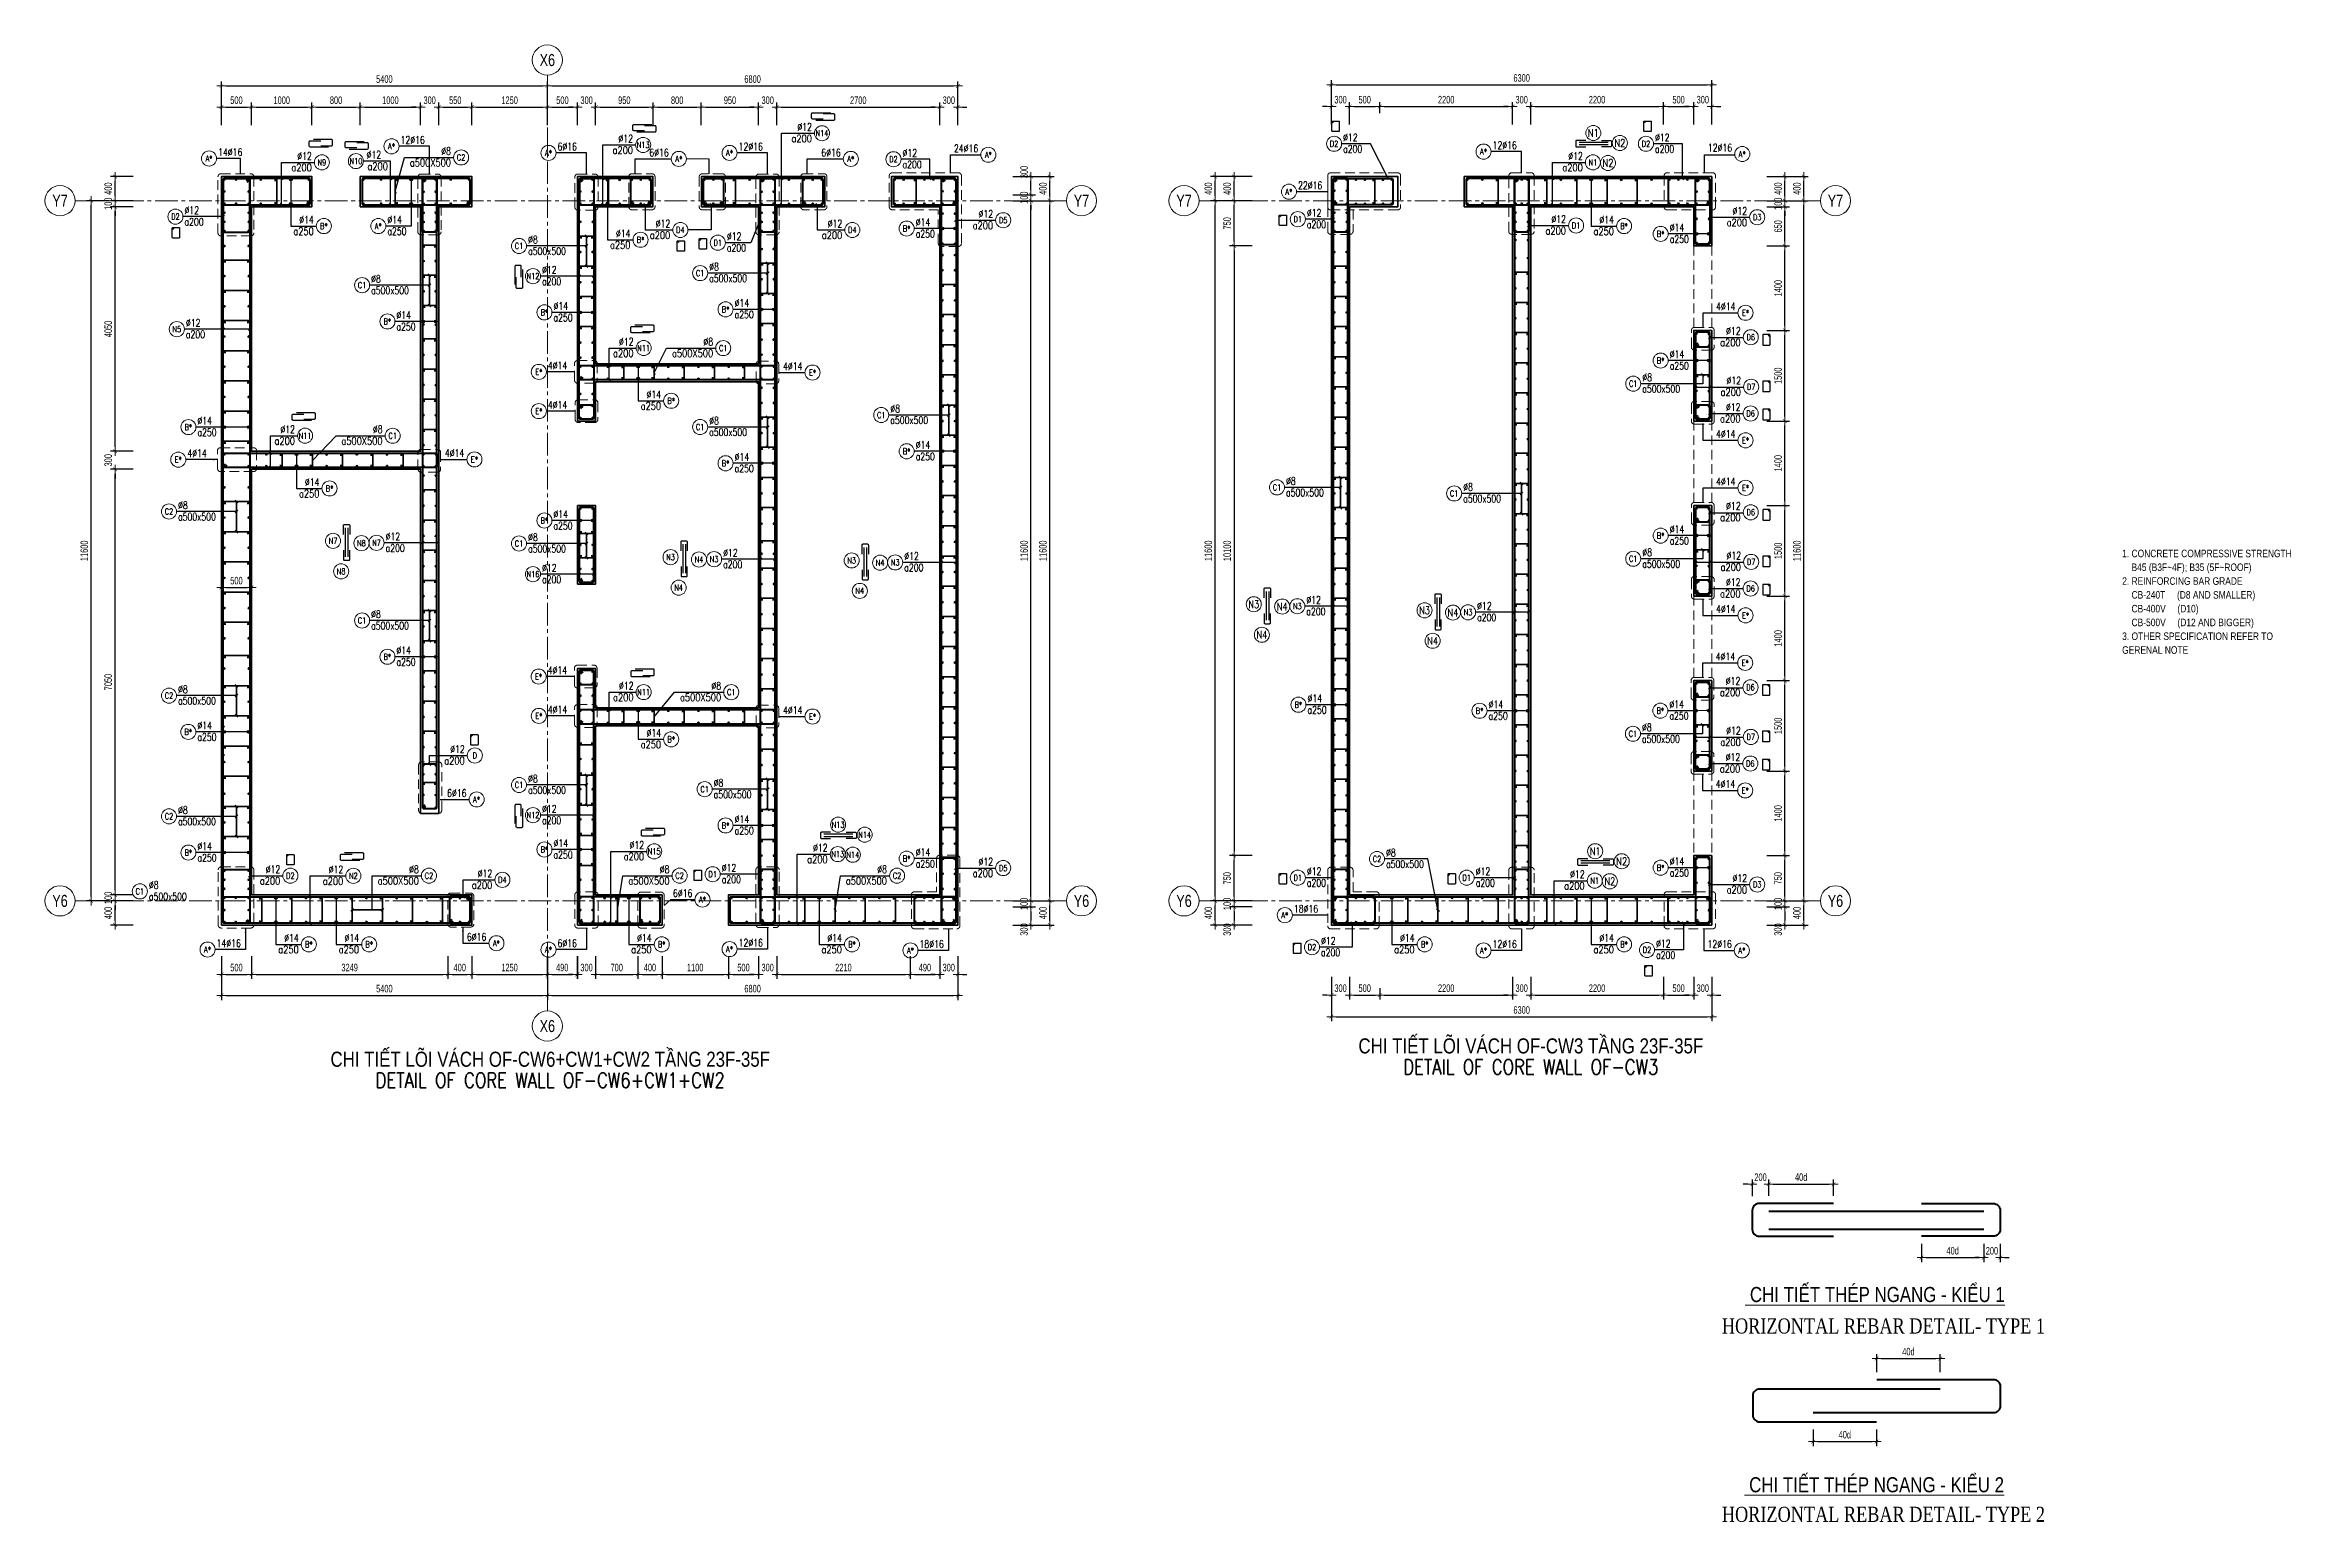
# Model space of a CAD drawing. Header units: millimetres. Extents: x 988833 to 1318015, y -9365 to 47591.
# Drawn here: x 1280808 to 1318015, y 22442 to 46914 of the extents above; entities that cross this region are included whole.
import ezdxf
from ezdxf.enums import TextEntityAlignment as Align

# ---------------------------------------------------------------- set-up
doc = ezdxf.new("R2010")
doc.units = ezdxf.units.MM
doc.header["$MEASUREMENT"] = 0
for name, pattern in [('HIDDEN', [9.525, 6.35, -3.175]), ('HIDDEN2', [4.7625, 3.175, -1.5875]), ('OF_Grid_1$0$CENTER2', [1.125, 0.75, -0.125, 0.125, -0.125])]:
    doc.linetypes.add(name, pattern=pattern)
doc.layers.get('0').update_dxf_attribs({"lineweight": 20})
doc.layers.get('Defpoints').update_dxf_attribs({"color": 151, "lineweight": 9})
for name, color, linetype in [('Hidden', 9, 'HIDDEN'), ('Leader', 6, 'Continuous'), ('Ligature', 1, 'Continuous'), ('Reinforcement', 4, 'Continuous'), ('TIT1', 3, 'Continuous')]:
    doc.layers.add(name, color=color, linetype=linetype)
for name, color, linetype, lineweight in [('KC-LEADER', 153, 'Continuous', 18), ('KC-THEP', 6, 'Continuous', 40), ('NDC_S_ANNO', 7, 'Continuous', 20), ('NDC_S_BEAM', 3, 'HIDDEN2', 20), ('NDC_S_DIM', 1, 'Continuous', 15), ('NDC_S_ENG TITLE', 3, 'Continuous', 20), ('NDC_S_HIDDEN', 8, 'HIDDEN2', 13), ('NDC_S_LEADER', 1, 'Continuous', 15), ('NDC_S_REBAR', 4, 'Continuous', 35), ('NDC_S_STIRRUP', 4, 'Continuous', 40), ('NDC_S_TEXT SYMBOL', 7, 'Continuous', 20), ('NDC_S_VN TEXT', 7, 'Continuous', 20), ('NDC_S_VN TITLE', 6, 'Continuous', 35), ('NDC_S_WALL', 6, 'Continuous', 35), ('OF_Core wall_1.2(B1-19F)$0$NDC_S_WALL', 6, 'Continuous', 35), ('OF_Grid_1$0$NDC_S_AXIS', 5, 'OF_Grid_1$0$CENTER2', 13), ('OF_Grid_1$0$NDC_S_SYMBOL', 1, 'Continuous', 15), ('OF_Grid_1$0$NDC_S_TEXT SYMBOL', 7, 'Continuous', 20)]:
    doc.layers.add(name, color=color, linetype=linetype, lineweight=lineweight)
doc.styles.add('ARIAL', font='arial.ttf', dxfattribs={"width": 0.8})
doc.styles.add('NDC_ANNO', font='', dxfattribs={"width": 0.8})
doc.styles.add('NDC_ARIAL', font='arial.ttf', dxfattribs={"width": 0.85})
doc.styles.add('NDC_DIM', font='', dxfattribs={"width": 0.75})
doc.styles.add('NDC_EN TXT', font='romans.shx', dxfattribs={"width": 0.8})
doc.styles.add('NDC_VIE TXT', font='arial.ttf', dxfattribs={"width": 0.8})
doc.styles.add('OF_Grid_1$0$NDC_ANNO', font='', dxfattribs={"width": 0.8})
doc.styles.add('VNTIMEH', font='vntimeh.shx', dxfattribs={"width": 0.8, "bigfont": 'vns.shx'})
doc.styles.get('NDC_ANNO').set_extended_font_data('Dotum')
doc.styles.get('NDC_DIM').set_extended_font_data('Dotum')
doc.styles.get('OF_Grid_1$0$NDC_ANNO').set_extended_font_data('Dotum')
doc.dimstyles.new('NDC_1-50', dxfattribs={"dimscale": 50, "dimtxt": 2.5, "dimasz": 1, "dimexe": 1.5, "dimexo": 0, "dimgap": 0.8, "dimtad": 1, "dimdec": 0, "dimdsep": 46, "dimtxsty": 'NDC_ARIAL', "dimblk": 'DIMMARK', "dimcen": 49999.938995, "dimdle": 1.5, "dimclrd": 1, "dimclre": 1, "dimclrt": 3, "dimadec": 0, "dimazin": 0, "dimtfac": 1, "dimtdec": 0, "dimtix": 1, "dimtmove": 2, "dimatfit": 3, "dimfxl": 1, "dimarcsym": 0})
doc.dimstyles.new('NDC_dim_25', dxfattribs={"dimscale": 25, "dimtxt": 2.5, "dimasz": 1.5, "dimexe": 1.5, "dimexo": 2.5, "dimgap": 1, "dimtad": 1, "dimdec": 0, "dimzin": 0, "dimdsep": 46, "dimtxsty": 'NDC_DIM', "dimblk": 'DIMMARK', "dimcen": 0.09, "dimdle": 1.2, "dimclrd": 1, "dimclre": 1, "dimclrt": 3, "dimadec": 0, "dimazin": 0, "dimtfac": 1, "dimtdec": 0, "dimtix": 1, "dimtofl": 0, "dimtmove": 0, "dimatfit": 3, "dimfxl": 6, "dimfxlon": 1, "dimtolj": 1, "dimtzin": 0, "dimarcsym": 0})
doc.dimstyles.new('NDC_dim_30', dxfattribs={"dimscale": 30, "dimtxt": 2.5, "dimasz": 1.5, "dimexe": 1.5, "dimexo": 2.5, "dimgap": 1, "dimtad": 1, "dimdec": 0, "dimzin": 0, "dimdsep": 46, "dimtxsty": 'NDC_DIM', "dimblk": 'DIMMARK', "dimcen": 0.09, "dimdle": 1.2, "dimclrd": 1, "dimclre": 1, "dimclrt": 3, "dimadec": 0, "dimazin": 0, "dimtfac": 1, "dimtdec": 0, "dimtix": 1, "dimtofl": 0, "dimtmove": 0, "dimatfit": 3, "dimfxl": 6, "dimfxlon": 1, "dimtolj": 1, "dimtzin": 0, "dimarcsym": 0})
doc.dimstyles.new('NDC_dim_50', dxfattribs={"dimscale": 50, "dimtxt": 2.5, "dimasz": 1.5, "dimexe": 1.5, "dimexo": 2.5, "dimgap": 1, "dimtad": 1, "dimdec": 0, "dimzin": 0, "dimdsep": 46, "dimtxsty": 'NDC_DIM', "dimblk": 'DIMMARK', "dimcen": 0.09, "dimdle": 1.2, "dimclrd": 1, "dimclre": 1, "dimclrt": 3, "dimadec": 0, "dimazin": 0, "dimtfac": 1, "dimtdec": 0, "dimtix": 1, "dimtofl": 0, "dimtmove": 0, "dimatfit": 3, "dimfxl": 6, "dimfxlon": 1, "dimtolj": 1, "dimtzin": 0, "dimarcsym": 0})

msp = doc.modelspace()

# ---------------------------------------------------------------- texts
at = {"layer": 'NDC_S_ENG TITLE', "style": 'VNTIMEH', "width": 0.8}
for s, p in [('horizontal rebar detail- type 1', (1308586.2, 25565.7)), ('horizontal rebar detail- type 2', (1308586.2, 22445.3))]:
    msp.add_text(s, height=250, dxfattribs=at).set_placement(p)
at = {"layer": 'NDC_S_VN TEXT', "style": 'ARIAL', "width": 0.8}
for s, p in [('%%u CHI TIẾT THÉP NGANG - KIỂU 1', (1308973, 26086.8)), ('%%u CHI TIẾT THÉP NGANG - KIỂU 2', (1308960.6, 22934.9))]:
    msp.add_text(s, height=250, dxfattribs=at).set_placement(p)
at = {"layer": 'NDC_S_VN TEXT', "color": 7, "style": 'NDC_EN TXT', "width": 0.8}
for tag, height, p in [('N1', 125, (1306456.7, 45455.1)), ('N2', 125, (1306700, 44957.9)), ('N2', 125, (1306896.8, 45289.4)), ('N7', 100, (1285580.7, 38697.4)), ('N8', 100, (1286051.7, 38659.3)), ('N3', 100, (1291171.8, 38427.1)), ('N4', 100, (1291642.8, 38389)), ('N3', 100, (1294171.8, 38373.9)), ('N4', 100, (1294642.8, 38335.7)), ('N8', 100, (1285715.1, 38192.4)), ('N4', 100, (1291306.3, 37922.1)), ('N4', 100, (1294306.3, 37868.8)), ('N3', 125, (1300832.5, 37647.3)), ('N4', 125, (1301303.5, 37609.1)), ('N3', 125, (1303661.3, 37547.3)), ('N4', 125, (1304132.3, 37509.1)), ('N4', 125, (1300967, 37142.3)), ('N4', 125, (1303795.8, 37042.3)), ('N13', 100, (1293947.3, 33995.1)), ('N14', 100, (1294387.4, 33829.4)), ('N14', 100, (1294190.6, 33497.9)), ('N1', 125, (1306487.3, 33555.1)), ('N2', 125, (1306730.5, 33057.9)), ('N2', 125, (1306927.4, 33389.4))]:
    msp.add_attdef(tag, text='3', height=height, dxfattribs=at).set_placement(p, align=Align.MIDDLE)
at = {"layer": 'TIT1', "insert": (1315216.9, 38551.1), "char_height": 125, "width": 2836.527, "attachment_point": 1, "line_spacing_factor": 1.096296, "style": 'ARIAL'}
msp.add_mtext('\\A1;1. CONCRETE COMPRESSIVE STRENGTH\\P    B45 (B3F~4F); B35 (5F~ROOF)\\P2. REINFORCING BAR GRADE\\P    CB-240T     (D8 AND SMALLER)\\P    CB-400V     (D10)\\P    CB-500V     (D12 AND BIGGER)\\P3. OTHER SPECIFICATION REFER TO GERENAL NOTE ', dxfattribs=at)

# ---------------------------------------------------------------- blocks, each defined once
blk = doc.blocks.new('Drawing name_symbol')
at = {"layer": 'NDC_S_ENG TITLE', "style": 'NDC_EN TXT', "width": 0.8}
blk.add_attdef('SECTDET1', text='', height=5, dxfattribs=at).set_placement((0, 1.01), align=Align.CENTER)
at = {"layer": 'NDC_S_TEXT SYMBOL', "lineweight": 25, "style": 'NDC_ANNO', "width": 0.8}
blk.add_attdef('SSCALE', text='', height=2.5, dxfattribs=at).set_placement((0, -4), align=Align.CENTER)
at = {"layer": 'NDC_S_VN TITLE', "style": 'NDC_VIE TXT', "width": 0.8}
blk.add_attdef('SECTDET2', text='', height=5, dxfattribs=at).set_placement((0, 7.97), align=Align.CENTER)
blk = doc.blocks.new('THEP')
at = {"layer": 'KC-LEADER', "color": 6}
blk.add_circle((0, 0), 14, dxfattribs=at)
at = {"layer": 'KC-THEP'}
for p, q in [((-14, 0), (14, 0)), ((10, 10), (-10, -10)), ((-10, 10), (10, -10)), ((0, 14), (0, -14))]:
    blk.add_line(p, q, dxfattribs=at)
blk = doc.blocks.new('DIMMARK')
at = {"layer": 'NDC_S_DIM', "color": 1}
blk.add_line((-1.5, 0), (1, 0), dxfattribs=at)
at = {"layer": 'NDC_S_DIM', "color": 2, "const_width": 0.1}
blk.add_lwpolyline([(-0.42, -0.42), (0.42, 0.42)], dxfattribs=at)
blk = doc.blocks.new('*U13')
blk.add_circle((-2.5, 0), 2.5)
at = {"layer": 'NDC_S_VN TEXT', "color": 7, "style": 'NDC_EN TXT', "width": 0.8}
blk.add_attdef('SH2', text='', height=2, dxfattribs=at).set_placement((-2.5, 0), align=Align.MIDDLE)
at = {"layer": 'NDC_S_VN TEXT', "color": 3, "style": 'NDC_EN TXT', "width": 0.75}
blk.add_attdef('DK1', (0.5, 0.85), '', height=2.5, dxfattribs=at)
blk = doc.blocks.new('*U9')
blk.add_circle((2.5, 0), 2.5)
at = {"layer": 'NDC_S_VN TEXT', "color": 3, "style": 'NDC_EN TXT', "width": 0.75}
blk.add_attdef('DK2', text='', height=2.5, dxfattribs=at).set_placement((-0.85, 0.85), align=Align.RIGHT)
at = {"layer": 'NDC_S_VN TEXT', "color": 7, "style": 'NDC_EN TXT', "width": 0.8}
blk.add_attdef('SH3', text='', height=2, dxfattribs=at).set_placement((2.5, 0), align=Align.MIDDLE)
blk = doc.blocks.new('*U10')
blk.add_circle((2.5, 0), 2.5)
at = {"layer": 'NDC_S_VN TEXT', "color": 3, "style": 'NDC_EN TXT'}
for tag, width, p in [('DK2', 0.75, (-0.85, 0.85)), ('KC2', 0.8, (-0.85, -2.97))]:
    blk.add_attdef(tag, text='', height=2.5, dxfattribs=dict(at, width=width)).set_placement(p, align=Align.RIGHT)
at = {"layer": 'NDC_S_VN TEXT', "color": 7, "style": 'NDC_EN TXT', "width": 0.8}
blk.add_attdef('SH3', text='', height=2, dxfattribs=at).set_placement((2.5, 0), align=Align.MIDDLE)
blk = doc.blocks.new('*U12')
blk.add_circle((-2.5, 0), 2.5)
at = {"layer": 'NDC_S_VN TEXT', "color": 7, "style": 'NDC_EN TXT', "width": 0.8}
blk.add_attdef('SH2', text='', height=2, dxfattribs=at).set_placement((-2.5, 0), align=Align.MIDDLE)
at = {"layer": 'NDC_S_VN TEXT', "color": 3, "style": 'NDC_EN TXT', "width": 0.75}
for tag, p in [('DK1', (0.5, 0.85)), ('KC1', (0.5, -2.97))]:
    blk.add_attdef(tag, p, '', height=2.5, dxfattribs=at)
blk = doc.blocks.new('A$C72321851')
at = {"layer": 'Ligature'}
for points in [[(-61, -129), (-61, 171, -0.414214), (-43, 189), (26, 189, -0.414214), (43, 171), (43, -4)], [(-40, -4), (-40, -180, 0.414214), (-22, -197), (47, -197, 0.414214), (65, -180), (65, 121)]]:
    blk.add_lwpolyline(points, format="xyb", dxfattribs=at)
blk = doc.blocks.new('*U11')
blk.add_circle((-2.5, 0), 2.5)
at = {"layer": 'NDC_S_VN TEXT', "color": 7, "style": 'NDC_EN TXT', "width": 0.8}
blk.add_attdef('SH2', text='', height=2, dxfattribs=at).set_placement((-2.5, 0), align=Align.MIDDLE)
at = {"layer": 'NDC_S_VN TEXT', "color": 3, "style": 'NDC_EN TXT', "width": 0.75}
for tag, p in [('DK1', (0.5, 0.85)), ('KC1', (0.5, -2.97))]:
    blk.add_attdef(tag, p, '', height=2.5, dxfattribs=at)
blk = doc.blocks.new('A$C7BC65A55')
at = {"layer": 'Ligature'}
for p, q in [((-15, 372, 0), (-15, 39, 0)), ((15, 372, 0), (15, 39, 0))]:
    blk.add_line(p, q, dxfattribs=at)
for points in [[(-36, 297), (-36, 401, -0.414214), (-24, 413), (24, 413, -0.414214), (36, 401), (36, 297)], [(-36, 117), (-36, 12, 0.414214), (-24, 0), (24, 0, 0.414214), (36, 12), (36, 117)]]:
    blk.add_lwpolyline(points, format="xyb", dxfattribs=at)
blk = doc.blocks.new('*D1196')
at = {"layer": 'Defpoints', "color": 0, "transparency": 16777216}
for p in [(1283731, 37734), (1284231, 37925), (1284231, 37734)]:
    blk.add_point(p, dxfattribs=at)
at = {"layer": 'NDC_S_DIM', "color": 1, "lineweight": -2, "transparency": 16777216}
for p, q in [((1283731, 37859), (1283731, 38000)), ((1284231, 37859), (1284231, 38000)), ((1283806, 37925), (1284156, 37925))]:
    blk.add_line(p, q, dxfattribs=at)
at = {"layer": 'NDC_S_DIM', "color": 1, "lineweight": -2, "transparency": 16777216, "xscale": 75, "yscale": 75, "zscale": 75, "rotation": 180}
blk.add_blockref('DIMMARK', (1283731, 37925), dxfattribs=at)
at = {"layer": 'NDC_S_DIM', "color": 1, "lineweight": -2, "transparency": 16777216, "xscale": 75, "yscale": 75, "zscale": 75}
blk.add_blockref('DIMMARK', (1284231, 37925), dxfattribs=at)
at = {"layer": 'NDC_S_DIM', "color": 3, "transparency": 16777216, "insert": (1283981, 38038), "char_height": 125, "attachment_point": 5, "style": 'NDC_DIM'}
blk.add_mtext('\\A1;500', dxfattribs=at)
blk = doc.blocks.new('*U1185')
at = {"layer": 'KC-THEP', "xscale": -1, "rotation": 170.331435563619}
blk.add_blockref('THEP', (0, 0), dxfattribs=at)
blk = doc.blocks.new('*U1184')
at = {"layer": 'NDC_S_HIDDEN', "color": 0, "linetype": 'ByBlock', "lineweight": -2, "transparency": 16777216}
for p in [(0, 0), (250, 0), (500, 0), (750, 0), (1000, 0), (1250, 0), (1500, 0), (1750, 0), (2000, 0), (2250, 0)]:
    blk.add_blockref('*U1185', p, dxfattribs=at)
blk = doc.blocks.new('*U1187')
at = {"layer": 'KC-THEP', "xscale": -1, "rotation": 170.331435563619}
blk.add_blockref('THEP', (0, 0), dxfattribs=at)
blk = doc.blocks.new('*U1186')
at = {"layer": 'NDC_S_HIDDEN', "color": 0, "linetype": 'ByBlock', "lineweight": -2, "transparency": 16777216}
for p in [(0, 0), (250, 0), (500, 0), (750, 0), (1000, 0), (1250, 0), (1500, 0), (1750, 0), (2000, 0), (2250, 0)]:
    blk.add_blockref('*U1187', p, dxfattribs=at)
blk = doc.blocks.new('*U1189')
at = {"layer": 'NDC_S_REBAR'}
blk.add_lwpolyline([(-15, -75), (-15, -100, 1), (15, -100), (15, 100, 1), (-15, 100), (-15, 75)], format="xyb", dxfattribs=at)
blk = doc.blocks.new('*U1188')
at = {"layer": 'NDC_S_HIDDEN', "color": 0, "linetype": 'ByBlock', "lineweight": -2, "transparency": 16777216}
for p in [(0, 0), (500, 0), (1000, 0), (1500, 0), (2000, 0)]:
    blk.add_blockref('*U1189', p, dxfattribs=at)
blk = doc.blocks.new('*U1179')
at = {"layer": 'KC-THEP', "rotation": 9.66856443638095}
for p in [(0, 99), (0, -99)]:
    blk.add_blockref('THEP', p, dxfattribs=at)
blk = doc.blocks.new('*U1178')
at = {"layer": 'NDC_S_HIDDEN', "color": 0, "linetype": 'ByBlock', "lineweight": -2, "transparency": 16777216}
for p in [(0, 0), (250, 0), (500, 0), (750, 0), (1000, 0), (1250, 0), (1500, 0), (1750, 0), (2000, 0), (2250, 0), (2500, 0)]:
    blk.add_blockref('*U1179', p, dxfattribs=at)
blk = doc.blocks.new('*U1181')
at = {"layer": 'NDC_S_REBAR'}
blk.add_lwpolyline([(-15, -75), (-15, -100, 1), (15, -100), (15, 100, 1), (-15, 100), (-15, 75)], format="xyb", dxfattribs=at)
blk = doc.blocks.new('*U1180')
at = {"layer": 'NDC_S_HIDDEN', "color": 0, "linetype": 'ByBlock', "lineweight": -2, "transparency": 16777216}
for p in [(0, 0), (500, 0), (1000, 0), (1500, 0), (2000, 0)]:
    blk.add_blockref('*U1181', p, dxfattribs=at)
blk = doc.blocks.new('*U1183')
at = {"layer": 'KC-THEP', "rotation": 189.6685644363809}
blk.add_blockref('THEP', (-104, 0), dxfattribs=at)
at = {"layer": 'KC-THEP', "xscale": -1, "rotation": 170.331435563619}
blk.add_blockref('THEP', (104, 0), dxfattribs=at)
blk = doc.blocks.new('*U1182')
at = {"layer": 'NDC_S_HIDDEN', "color": 0, "linetype": 'ByBlock', "lineweight": -2, "transparency": 16777216}
for p in [(0, 1200), (0, 1000), (0, 800), (0, 600), (0, 400), (0, 200), (0, 0)]:
    blk.add_blockref('*U1183', p, dxfattribs=at)
blk = doc.blocks.new('*U1191')
at = {"layer": 'KC-THEP', "rotation": 9.66856443638095}
for p in [(0, 99), (0, -99)]:
    blk.add_blockref('THEP', p, dxfattribs=at)
blk = doc.blocks.new('*U1190')
at = {"layer": 'NDC_S_HIDDEN', "color": 0, "linetype": 'ByBlock', "lineweight": -2, "transparency": 16777216}
for p in [(0, 0), (250, 0), (500, 0), (750, 0), (1000, 0), (1250, 0), (1500, 0), (1750, 0), (2000, 0), (2250, 0), (2500, 0)]:
    blk.add_blockref('*U1191', p, dxfattribs=at)
blk = doc.blocks.new('*U1193')
at = {"layer": 'NDC_S_REBAR'}
blk.add_lwpolyline([(-15, -75), (-15, -100, 1), (15, -100), (15, 100, 1), (-15, 100), (-15, 75)], format="xyb", dxfattribs=at)
blk = doc.blocks.new('*U1192')
at = {"layer": 'NDC_S_HIDDEN', "color": 0, "linetype": 'ByBlock', "lineweight": -2, "transparency": 16777216}
for p in [(0, 0), (500, 0), (1000, 0), (1500, 0), (2000, 0)]:
    blk.add_blockref('*U1193', p, dxfattribs=at)
blk = doc.blocks.new('*U1173')
at = {"layer": 'KC-THEP', "xscale": -1, "rotation": 170.331435563619}
blk.add_blockref('THEP', (0, 200), dxfattribs=at)
at = {"layer": 'KC-THEP', "rotation": 9.668564436380946}
blk.add_blockref('THEP', (0, -200), dxfattribs=at)
blk = doc.blocks.new('*U1172')
at = {"layer": 'NDC_S_HIDDEN', "color": 0, "linetype": 'ByBlock', "lineweight": -2, "transparency": 16777216}
for p in [(0, 0), (250, 0), (500, 0), (750, 0), (1000, 0), (1250, 0), (1500, 0), (1750, 0)]:
    blk.add_blockref('*U1173', p, dxfattribs=at)
blk = doc.blocks.new('*U1175')
at = {"layer": 'KC-THEP', "xscale": -1, "rotation": 170.331435563619}
blk.add_blockref('THEP', (0, 200), dxfattribs=at)
at = {"layer": 'KC-THEP', "rotation": 9.668564436380946}
blk.add_blockref('THEP', (0, -200), dxfattribs=at)
blk = doc.blocks.new('*U1174')
at = {"layer": 'NDC_S_HIDDEN', "color": 0, "linetype": 'ByBlock', "lineweight": -2, "transparency": 16777216}
for p in [(0, 0), (250, 0)]:
    blk.add_blockref('*U1175', p, dxfattribs=at)
blk = doc.blocks.new('*U1177')
at = {"layer": 'NDC_S_REBAR'}
blk.add_lwpolyline([(-15, 175), (-15, 200, -1), (15, 200), (15, -200, -1), (-15, -200), (-15, -175)], format="xyb", dxfattribs=at)
blk = doc.blocks.new('*U1176')
at = {"layer": 'NDC_S_HIDDEN', "color": 0, "linetype": 'ByBlock', "lineweight": -2, "transparency": 16777216}
for p in [(0, 0), (500, 0), (1000, 0), (1500, 0)]:
    blk.add_blockref('*U1177', p, dxfattribs=at)
blk = doc.blocks.new('*U1195')
at = {"layer": 'KC-THEP', "rotation": 9.668564436380946}
blk.add_blockref('THEP', (-100, 0), dxfattribs=at)
at = {"layer": 'KC-THEP', "xscale": -1, "rotation": 350.3314355636191}
blk.add_blockref('THEP', (100, 0), dxfattribs=at)
blk = doc.blocks.new('*U1194')
at = {"layer": 'OF_Core wall_1.2(B1-19F)$0$NDC_S_WALL', "color": 0, "linetype": 'ByBlock', "lineweight": -2, "transparency": 16777216}
for p in [(0, 0), (0, -250), (0, -500), (0, -750), (0, -1000)]:
    blk.add_blockref('*U1195', p, dxfattribs=at)
blk = doc.blocks.new('*D1231')
at = {"layer": 'Defpoints', "color": 0, "transparency": 16777216}
for p in [(1284231, 33544), (1283731, 33344), (1284231, 31515)]:
    blk.add_point(p, dxfattribs=at)
at = {"layer": 'NDC_S_DIM', "color": 1, "lineweight": -2, "transparency": 16777216}
for p, q in [((1283731, 31815), (1283731, 31440)), ((1284231, 31815), (1284231, 31440)), ((1283806, 31515), (1284156, 31515))]:
    blk.add_line(p, q, dxfattribs=at)
at = {"layer": 'NDC_S_DIM', "color": 1, "lineweight": -2, "transparency": 16777216, "xscale": 75, "yscale": 75, "zscale": 75, "rotation": 180}
blk.add_blockref('DIMMARK', (1283731, 31515), dxfattribs=at)
at = {"layer": 'NDC_S_DIM', "color": 1, "lineweight": -2, "transparency": 16777216, "xscale": 75, "yscale": 75, "zscale": 75}
blk.add_blockref('DIMMARK', (1284231, 31515), dxfattribs=at)
at = {"layer": 'NDC_S_DIM', "color": 3, "transparency": 16777216, "insert": (1283981, 31628), "char_height": 125, "attachment_point": 5, "style": 'NDC_DIM'}
blk.add_mtext('\\A1;500', dxfattribs=at)
blk = doc.blocks.new('*D1232')
at = {"layer": 'Defpoints', "color": 0, "transparency": 16777216}
for p in [(1283731, 32333), (1289131, 32333), (1289131, 31166)]:
    blk.add_point(p, dxfattribs=at)
at = {"layer": 'NDC_S_DIM', "color": 1, "lineweight": -2, "transparency": 16777216}
for p, q in [((1283731, 31466), (1283731, 31091)), ((1289131, 31466), (1289131, 31091)), ((1283806, 31166), (1289056, 31166))]:
    blk.add_line(p, q, dxfattribs=at)
at = {"layer": 'NDC_S_DIM', "color": 1, "lineweight": -2, "transparency": 16777216, "xscale": 75, "yscale": 75, "zscale": 75, "rotation": 180}
blk.add_blockref('DIMMARK', (1283731, 31166), dxfattribs=at)
at = {"layer": 'NDC_S_DIM', "color": 1, "lineweight": -2, "transparency": 16777216, "xscale": 75, "yscale": 75, "zscale": 75}
blk.add_blockref('DIMMARK', (1289131, 31166), dxfattribs=at)
at = {"layer": 'NDC_S_DIM', "color": 3, "transparency": 16777216, "insert": (1286431, 31279), "char_height": 125, "attachment_point": 5, "style": 'NDC_DIM'}
blk.add_mtext('\\A1;5400', dxfattribs=at)
blk = doc.blocks.new('*D1233')
at = {"layer": 'Defpoints', "color": 0, "ltscale": 200, "transparency": 16777216}
for p in [(1284231, 33544), (1287480, 32427), (1287480, 31515)]:
    blk.add_point(p, dxfattribs=at)
at = {"layer": 'NDC_S_DIM', "color": 1, "lineweight": -2, "ltscale": 200, "transparency": 16777216}
for p, q in [((1284231, 31815), (1284231, 31440)), ((1287480, 31815), (1287480, 31440)), ((1284306, 31515), (1287405, 31515))]:
    blk.add_line(p, q, dxfattribs=at)
at = {"layer": 'NDC_S_DIM', "color": 1, "lineweight": -2, "ltscale": 200, "transparency": 16777216, "xscale": 75, "yscale": 75, "zscale": 75, "rotation": 180}
blk.add_blockref('DIMMARK', (1284231, 31515), dxfattribs=at)
at = {"layer": 'NDC_S_DIM', "color": 1, "lineweight": -2, "ltscale": 200, "transparency": 16777216, "xscale": 75, "yscale": 75, "zscale": 75}
blk.add_blockref('DIMMARK', (1287480, 31515), dxfattribs=at)
at = {"layer": 'NDC_S_DIM', "color": 3, "ltscale": 200, "transparency": 16777216, "insert": (1285856, 31628), "char_height": 125, "attachment_point": 5, "style": 'NDC_DIM'}
blk.add_mtext('\\A1;3249', dxfattribs=at)
blk = doc.blocks.new('*D1234')
at = {"layer": 'Defpoints', "color": 0, "ltscale": 200, "transparency": 16777216}
for p in [(1287480, 32427), (1287880, 32333), (1287880, 31515)]:
    blk.add_point(p, dxfattribs=at)
at = {"layer": 'NDC_S_DIM', "color": 1, "lineweight": -2, "ltscale": 200, "transparency": 16777216}
for p, q in [((1287480, 31815), (1287480, 31440)), ((1287880, 31815), (1287880, 31440)), ((1287555, 31515), (1287805, 31515))]:
    blk.add_line(p, q, dxfattribs=at)
at = {"layer": 'NDC_S_DIM', "color": 1, "lineweight": -2, "ltscale": 200, "transparency": 16777216, "xscale": 75, "yscale": 75, "zscale": 75, "rotation": 180}
blk.add_blockref('DIMMARK', (1287480, 31515), dxfattribs=at)
at = {"layer": 'NDC_S_DIM', "color": 1, "lineweight": -2, "ltscale": 200, "transparency": 16777216, "xscale": 75, "yscale": 75, "zscale": 75}
blk.add_blockref('DIMMARK', (1287880, 31515), dxfattribs=at)
at = {"layer": 'NDC_S_DIM', "color": 3, "ltscale": 200, "transparency": 16777216, "insert": (1287680, 31628), "char_height": 125, "attachment_point": 5, "style": 'NDC_DIM'}
blk.add_mtext('\\A1;400', dxfattribs=at)
blk = doc.blocks.new('*D1235')
at = {"layer": 'Defpoints', "color": 0, "ltscale": 200, "transparency": 16777216}
for p in [(1287880, 32333), (1289130, 32333), (1289130, 31515)]:
    blk.add_point(p, dxfattribs=at)
at = {"layer": 'NDC_S_DIM', "color": 1, "lineweight": -2, "ltscale": 200, "transparency": 16777216}
for p, q in [((1287880, 31815), (1287880, 31440)), ((1289130, 31815), (1289130, 31440)), ((1287955, 31515), (1289055, 31515))]:
    blk.add_line(p, q, dxfattribs=at)
at = {"layer": 'NDC_S_DIM', "color": 1, "lineweight": -2, "ltscale": 200, "transparency": 16777216, "xscale": 75, "yscale": 75, "zscale": 75, "rotation": 180}
blk.add_blockref('DIMMARK', (1287880, 31515), dxfattribs=at)
at = {"layer": 'NDC_S_DIM', "color": 1, "lineweight": -2, "ltscale": 200, "transparency": 16777216, "xscale": 75, "yscale": 75, "zscale": 75}
blk.add_blockref('DIMMARK', (1289130, 31515), dxfattribs=at)
at = {"layer": 'NDC_S_DIM', "color": 3, "ltscale": 200, "transparency": 16777216, "insert": (1288505, 31628), "char_height": 125, "attachment_point": 5, "style": 'NDC_DIM'}
blk.add_mtext('\\A1;1250', dxfattribs=at)
blk = doc.blocks.new('*D1236')
at = {"layer": 'Defpoints', "color": 0, "ltscale": 200, "transparency": 16777216}
for p in [(1289930, 32833), (1289630, 32333), (1289930, 31515)]:
    blk.add_point(p, dxfattribs=at)
at = {"layer": 'NDC_S_DIM', "color": 1, "lineweight": -2, "ltscale": 200, "transparency": 16777216}
for p, q in [((1289630, 31815), (1289630, 31440)), ((1289930, 31815), (1289930, 31440)), ((1289555, 31515), (1289480, 31515)), ((1290005, 31515), (1290080, 31515))]:
    blk.add_line(p, q, dxfattribs=at)
at = {"layer": 'NDC_S_DIM', "color": 1, "lineweight": -2, "ltscale": 200, "transparency": 16777216, "xscale": 75, "yscale": 75, "zscale": 75}
blk.add_blockref('DIMMARK', (1289630, 31515), dxfattribs=at)
at = {"layer": 'NDC_S_DIM', "color": 1, "lineweight": -2, "ltscale": 200, "transparency": 16777216, "xscale": 75, "yscale": 75, "zscale": 75, "rotation": 180}
blk.add_blockref('DIMMARK', (1289930, 31515), dxfattribs=at)
at = {"layer": 'NDC_S_DIM', "color": 3, "ltscale": 200, "transparency": 16777216, "insert": (1289780, 31628), "char_height": 125, "attachment_point": 5, "style": 'NDC_DIM'}
blk.add_mtext('\\A1;300', dxfattribs=at)
blk = doc.blocks.new('*D1237')
at = {"layer": 'Defpoints', "color": 0, "ltscale": 200, "transparency": 16777216}
for p in [(1289930, 32833), (1290630, 32333), (1290630, 31515)]:
    blk.add_point(p, dxfattribs=at)
at = {"layer": 'NDC_S_DIM', "color": 1, "lineweight": -2, "ltscale": 200, "transparency": 16777216}
for p, q in [((1289930, 31815), (1289930, 31440)), ((1290630, 31815), (1290630, 31440)), ((1290005, 31515), (1290555, 31515))]:
    blk.add_line(p, q, dxfattribs=at)
at = {"layer": 'NDC_S_DIM', "color": 1, "lineweight": -2, "ltscale": 200, "transparency": 16777216, "xscale": 75, "yscale": 75, "zscale": 75, "rotation": 180}
blk.add_blockref('DIMMARK', (1289930, 31515), dxfattribs=at)
at = {"layer": 'NDC_S_DIM', "color": 1, "lineweight": -2, "ltscale": 200, "transparency": 16777216, "xscale": 75, "yscale": 75, "zscale": 75}
blk.add_blockref('DIMMARK', (1290630, 31515), dxfattribs=at)
at = {"layer": 'NDC_S_DIM', "color": 3, "ltscale": 200, "transparency": 16777216, "insert": (1290280, 31628), "char_height": 125, "attachment_point": 5, "style": 'NDC_DIM'}
blk.add_mtext('\\A1;700', dxfattribs=at)
blk = doc.blocks.new('*D1238')
at = {"layer": 'Defpoints', "color": 0, "ltscale": 200, "transparency": 16777216}
for p in [(1290630, 32333), (1291030, 32333), (1291030, 31515)]:
    blk.add_point(p, dxfattribs=at)
at = {"layer": 'NDC_S_DIM', "color": 1, "lineweight": -2, "ltscale": 200, "transparency": 16777216}
for p, q in [((1290630, 31815), (1290630, 31440)), ((1291030, 31815), (1291030, 31440)), ((1290705, 31515), (1290955, 31515))]:
    blk.add_line(p, q, dxfattribs=at)
at = {"layer": 'NDC_S_DIM', "color": 1, "lineweight": -2, "ltscale": 200, "transparency": 16777216, "xscale": 75, "yscale": 75, "zscale": 75, "rotation": 180}
blk.add_blockref('DIMMARK', (1290630, 31515), dxfattribs=at)
at = {"layer": 'NDC_S_DIM', "color": 1, "lineweight": -2, "ltscale": 200, "transparency": 16777216, "xscale": 75, "yscale": 75, "zscale": 75}
blk.add_blockref('DIMMARK', (1291030, 31515), dxfattribs=at)
at = {"layer": 'NDC_S_DIM', "color": 3, "ltscale": 200, "transparency": 16777216, "insert": (1290830, 31628), "char_height": 125, "attachment_point": 5, "style": 'NDC_DIM'}
blk.add_mtext('\\A1;400', dxfattribs=at)
blk = doc.blocks.new('*D1197')
at = {"layer": 'Defpoints', "color": 0, "ltscale": 200, "transparency": 16777216}
for p in [(1291030, 32333), (1292130, 32333), (1292130, 31515)]:
    blk.add_point(p, dxfattribs=at)
at = {"layer": 'NDC_S_DIM', "color": 1, "lineweight": -2, "ltscale": 200, "transparency": 16777216}
for p, q in [((1291030, 31815), (1291030, 31440)), ((1292130, 31815), (1292130, 31440)), ((1291105, 31515), (1292055, 31515))]:
    blk.add_line(p, q, dxfattribs=at)
at = {"layer": 'NDC_S_DIM', "color": 1, "lineweight": -2, "ltscale": 200, "transparency": 16777216, "xscale": 75, "yscale": 75, "zscale": 75, "rotation": 180}
blk.add_blockref('DIMMARK', (1291030, 31515), dxfattribs=at)
at = {"layer": 'NDC_S_DIM', "color": 1, "lineweight": -2, "ltscale": 200, "transparency": 16777216, "xscale": 75, "yscale": 75, "zscale": 75}
blk.add_blockref('DIMMARK', (1292130, 31515), dxfattribs=at)
at = {"layer": 'NDC_S_DIM', "color": 3, "ltscale": 200, "transparency": 16777216, "insert": (1291580, 31628), "char_height": 125, "attachment_point": 5, "style": 'NDC_DIM'}
blk.add_mtext('\\A1;1100', dxfattribs=at)
blk = doc.blocks.new('*D1198')
at = {"layer": 'Defpoints', "color": 0, "ltscale": 200, "transparency": 16777216}
for p in [(1292630, 32833), (1292130, 32333), (1292630, 31515)]:
    blk.add_point(p, dxfattribs=at)
at = {"layer": 'NDC_S_DIM', "color": 1, "lineweight": -2, "ltscale": 200, "transparency": 16777216}
for p, q in [((1292130, 31815), (1292130, 31440)), ((1292630, 31815), (1292630, 31440)), ((1292205, 31515), (1292555, 31515))]:
    blk.add_line(p, q, dxfattribs=at)
at = {"layer": 'NDC_S_DIM', "color": 1, "lineweight": -2, "ltscale": 200, "transparency": 16777216, "xscale": 75, "yscale": 75, "zscale": 75, "rotation": 180}
blk.add_blockref('DIMMARK', (1292130, 31515), dxfattribs=at)
at = {"layer": 'NDC_S_DIM', "color": 1, "lineweight": -2, "ltscale": 200, "transparency": 16777216, "xscale": 75, "yscale": 75, "zscale": 75}
blk.add_blockref('DIMMARK', (1292630, 31515), dxfattribs=at)
at = {"layer": 'NDC_S_DIM', "color": 3, "ltscale": 200, "transparency": 16777216, "insert": (1292380, 31628), "char_height": 125, "attachment_point": 5, "style": 'NDC_DIM'}
blk.add_mtext('\\A1;500', dxfattribs=at)
blk = doc.blocks.new('*D1199')
at = {"layer": 'Defpoints', "color": 0, "ltscale": 200, "transparency": 16777216}
for p in [(1292630, 32833), (1292930, 32833), (1292930, 31515)]:
    blk.add_point(p, dxfattribs=at)
at = {"layer": 'NDC_S_DIM', "color": 1, "lineweight": -2, "ltscale": 200, "transparency": 16777216}
for p, q in [((1292630, 31815), (1292630, 31440)), ((1292930, 31815), (1292930, 31440)), ((1292555, 31515), (1292480, 31515)), ((1293005, 31515), (1293080, 31515))]:
    blk.add_line(p, q, dxfattribs=at)
at = {"layer": 'NDC_S_DIM', "color": 1, "lineweight": -2, "ltscale": 200, "transparency": 16777216, "xscale": 75, "yscale": 75, "zscale": 75}
blk.add_blockref('DIMMARK', (1292630, 31515), dxfattribs=at)
at = {"layer": 'NDC_S_DIM', "color": 1, "lineweight": -2, "ltscale": 200, "transparency": 16777216, "xscale": 75, "yscale": 75, "zscale": 75, "rotation": 180}
blk.add_blockref('DIMMARK', (1292930, 31515), dxfattribs=at)
at = {"layer": 'NDC_S_DIM', "color": 3, "ltscale": 200, "transparency": 16777216, "insert": (1292780, 31628), "char_height": 125, "attachment_point": 5, "style": 'NDC_DIM'}
blk.add_mtext('\\A1;300', dxfattribs=at)
blk = doc.blocks.new('*D1200')
at = {"layer": 'Defpoints', "color": 0, "ltscale": 200, "transparency": 16777216}
for p in [(1292930, 32833), (1295140, 32406), (1295140, 31515)]:
    blk.add_point(p, dxfattribs=at)
at = {"layer": 'NDC_S_DIM', "color": 1, "lineweight": -2, "ltscale": 200, "transparency": 16777216}
for p, q in [((1292930, 31815), (1292930, 31440)), ((1295140, 31815), (1295140, 31440)), ((1293005, 31515), (1295065, 31515))]:
    blk.add_line(p, q, dxfattribs=at)
at = {"layer": 'NDC_S_DIM', "color": 1, "lineweight": -2, "ltscale": 200, "transparency": 16777216, "xscale": 75, "yscale": 75, "zscale": 75, "rotation": 180}
blk.add_blockref('DIMMARK', (1292930, 31515), dxfattribs=at)
at = {"layer": 'NDC_S_DIM', "color": 1, "lineweight": -2, "ltscale": 200, "transparency": 16777216, "xscale": 75, "yscale": 75, "zscale": 75}
blk.add_blockref('DIMMARK', (1295140, 31515), dxfattribs=at)
at = {"layer": 'NDC_S_DIM', "color": 3, "ltscale": 200, "transparency": 16777216, "insert": (1294035, 31628), "char_height": 125, "attachment_point": 5, "style": 'NDC_DIM'}
blk.add_mtext('\\A1;2210', dxfattribs=at)
blk = doc.blocks.new('*D1201')
at = {"layer": 'Defpoints', "color": 0, "ltscale": 200, "transparency": 16777216}
for p in [(1295630, 32833), (1295140, 32406), (1295630, 31515)]:
    blk.add_point(p, dxfattribs=at)
at = {"layer": 'NDC_S_DIM', "color": 1, "lineweight": -2, "ltscale": 200, "transparency": 16777216}
for p, q in [((1295140, 31815), (1295140, 31440)), ((1295630, 31815), (1295630, 31440)), ((1295215, 31515), (1295555, 31515))]:
    blk.add_line(p, q, dxfattribs=at)
at = {"layer": 'NDC_S_DIM', "color": 1, "lineweight": -2, "ltscale": 200, "transparency": 16777216, "xscale": 75, "yscale": 75, "zscale": 75, "rotation": 180}
blk.add_blockref('DIMMARK', (1295140, 31515), dxfattribs=at)
at = {"layer": 'NDC_S_DIM', "color": 1, "lineweight": -2, "ltscale": 200, "transparency": 16777216, "xscale": 75, "yscale": 75, "zscale": 75}
blk.add_blockref('DIMMARK', (1295630, 31515), dxfattribs=at)
at = {"layer": 'NDC_S_DIM', "color": 3, "ltscale": 200, "transparency": 16777216, "insert": (1295385, 31628), "char_height": 125, "attachment_point": 5, "style": 'NDC_DIM'}
blk.add_mtext('\\A1;490', dxfattribs=at)
blk = doc.blocks.new('*D1202')
at = {"layer": 'Defpoints', "color": 0, "ltscale": 200, "transparency": 16777216}
for p in [(1295630, 32833), (1295930, 32333), (1295930, 31515)]:
    blk.add_point(p, dxfattribs=at)
at = {"layer": 'NDC_S_DIM', "color": 1, "lineweight": -2, "ltscale": 200, "transparency": 16777216}
for p, q in [((1295630, 31815), (1295630, 31440)), ((1295930, 31815), (1295930, 31440)), ((1295555, 31515), (1295480, 31515)), ((1296005, 31515), (1296080, 31515))]:
    blk.add_line(p, q, dxfattribs=at)
at = {"layer": 'NDC_S_DIM', "color": 1, "lineweight": -2, "ltscale": 200, "transparency": 16777216, "xscale": 75, "yscale": 75, "zscale": 75}
blk.add_blockref('DIMMARK', (1295630, 31515), dxfattribs=at)
at = {"layer": 'NDC_S_DIM', "color": 1, "lineweight": -2, "ltscale": 200, "transparency": 16777216, "xscale": 75, "yscale": 75, "zscale": 75, "rotation": 180}
blk.add_blockref('DIMMARK', (1295930, 31515), dxfattribs=at)
at = {"layer": 'NDC_S_DIM', "color": 3, "ltscale": 200, "transparency": 16777216, "insert": (1295780, 31628), "char_height": 125, "attachment_point": 5, "style": 'NDC_DIM'}
blk.add_mtext('\\A1;300', dxfattribs=at)
blk = doc.blocks.new('*U56')
at = {"layer": 'OF_Grid_1$0$NDC_S_SYMBOL'}
blk.add_line((0, 5), (0, 9), dxfattribs=at)
blk.add_circle((0, 0), 5, dxfattribs=at)
at = {"layer": 'OF_Grid_1$0$NDC_S_TEXT SYMBOL', "color": 7, "style": 'OF_Grid_1$0$NDC_ANNO', "width": 0.8}
blk.add_attdef('GRID', text='', height=4, dxfattribs=at).set_placement((0, 0), align=Align.MIDDLE)
blk = doc.blocks.new('*U55')
at = {"layer": 'OF_Grid_1$0$NDC_S_SYMBOL'}
blk.add_line((5, 0), (9, 0), dxfattribs=at)
blk.add_circle((0, 0), 5, dxfattribs=at)
at = {"layer": 'OF_Grid_1$0$NDC_S_TEXT SYMBOL', "color": 7, "style": 'OF_Grid_1$0$NDC_ANNO', "width": 0.8}
blk.add_attdef('GRID', text='', height=4, rotation=270, dxfattribs=at).set_placement((0, 0), align=Align.MIDDLE)
blk = doc.blocks.new('*D1203')
at = {"layer": 'Defpoints', "color": 0, "ltscale": 200, "transparency": 16777216}
for p in [(1295931, 32649), (1289131, 32333), (1295931, 31166)]:
    blk.add_point(p, dxfattribs=at)
at = {"layer": 'NDC_S_DIM', "color": 1, "lineweight": -2, "ltscale": 200, "transparency": 16777216}
for p, q in [((1289131, 31466), (1289131, 31091)), ((1295931, 31466), (1295931, 31091)), ((1289206, 31166), (1295856, 31166))]:
    blk.add_line(p, q, dxfattribs=at)
at = {"layer": 'NDC_S_DIM', "color": 1, "lineweight": -2, "ltscale": 200, "transparency": 16777216, "xscale": 75, "yscale": 75, "zscale": 75, "rotation": 180}
blk.add_blockref('DIMMARK', (1289131, 31166), dxfattribs=at)
at = {"layer": 'NDC_S_DIM', "color": 1, "lineweight": -2, "ltscale": 200, "transparency": 16777216, "xscale": 75, "yscale": 75, "zscale": 75}
blk.add_blockref('DIMMARK', (1295931, 31166), dxfattribs=at)
at = {"layer": 'NDC_S_DIM', "color": 3, "ltscale": 200, "transparency": 16777216, "insert": (1292531, 31279), "char_height": 125, "attachment_point": 5, "style": 'NDC_DIM'}
blk.add_mtext('\\A1;6800', dxfattribs=at)
blk = doc.blocks.new('*D1204')
at = {"layer": 'Defpoints', "color": 0, "ltscale": 200, "transparency": 16777216}
for p in [(1289132, 32333), (1289622, 32344), (1289622, 31515)]:
    blk.add_point(p, dxfattribs=at)
at = {"layer": 'NDC_S_DIM', "color": 1, "lineweight": -2, "ltscale": 200, "transparency": 16777216}
for p, q in [((1289132, 31815), (1289132, 31440)), ((1289622, 31815), (1289622, 31440)), ((1289207, 31515), (1289547, 31515))]:
    blk.add_line(p, q, dxfattribs=at)
at = {"layer": 'NDC_S_DIM', "color": 1, "lineweight": -2, "ltscale": 200, "transparency": 16777216, "xscale": 75, "yscale": 75, "zscale": 75, "rotation": 180}
blk.add_blockref('DIMMARK', (1289132, 31515), dxfattribs=at)
at = {"layer": 'NDC_S_DIM', "color": 1, "lineweight": -2, "ltscale": 200, "transparency": 16777216, "xscale": 75, "yscale": 75, "zscale": 75}
blk.add_blockref('DIMMARK', (1289622, 31515), dxfattribs=at)
at = {"layer": 'NDC_S_DIM', "color": 3, "ltscale": 200, "transparency": 16777216, "insert": (1289377, 31628), "char_height": 125, "attachment_point": 5, "style": 'NDC_DIM'}
blk.add_mtext('\\A1;490', dxfattribs=at)
blk = doc.blocks.new('*D1205')
at = {"layer": 'Defpoints', "color": 0, "ltscale": 200, "transparency": 16777216}
for p in [(1289131, 46234), (1283731, 44729), (1289131, 44112)]:
    blk.add_point(p, dxfattribs=at)
at = {"layer": 'NDC_S_DIM', "color": 1, "lineweight": -2, "ltscale": 200, "transparency": 16777216}
for p, q in [((1283731, 45934), (1283731, 46309)), ((1283806, 46234), (1289056, 46234)), ((1289131, 45934), (1289131, 46309))]:
    blk.add_line(p, q, dxfattribs=at)
at = {"layer": 'NDC_S_DIM', "color": 1, "lineweight": -2, "ltscale": 200, "transparency": 16777216, "xscale": 75, "yscale": 75, "zscale": 75, "rotation": 180}
blk.add_blockref('DIMMARK', (1283731, 46234), dxfattribs=at)
at = {"layer": 'NDC_S_DIM', "color": 1, "lineweight": -2, "ltscale": 200, "transparency": 16777216, "xscale": 75, "yscale": 75, "zscale": 75}
blk.add_blockref('DIMMARK', (1289131, 46234), dxfattribs=at)
at = {"layer": 'NDC_S_DIM', "color": 3, "ltscale": 200, "transparency": 16777216, "insert": (1286431, 46347), "char_height": 125, "attachment_point": 5, "style": 'NDC_DIM'}
blk.add_mtext('\\A1;5400', dxfattribs=at)
blk = doc.blocks.new('*D1206')
at = {"layer": 'Defpoints', "color": 0, "ltscale": 200, "transparency": 16777216}
for p in [(1295931, 46234), (1289131, 44112), (1295931, 43482)]:
    blk.add_point(p, dxfattribs=at)
at = {"layer": 'NDC_S_DIM', "color": 1, "lineweight": -2, "ltscale": 200, "transparency": 16777216}
for p, q in [((1289131, 45934), (1289131, 46309)), ((1289206, 46234), (1295856, 46234)), ((1295931, 45934), (1295931, 46309))]:
    blk.add_line(p, q, dxfattribs=at)
at = {"layer": 'NDC_S_DIM', "color": 1, "lineweight": -2, "ltscale": 200, "transparency": 16777216, "xscale": 75, "yscale": 75, "zscale": 75, "rotation": 180}
blk.add_blockref('DIMMARK', (1289131, 46234), dxfattribs=at)
at = {"layer": 'NDC_S_DIM', "color": 1, "lineweight": -2, "ltscale": 200, "transparency": 16777216, "xscale": 75, "yscale": 75, "zscale": 75}
blk.add_blockref('DIMMARK', (1295931, 46234), dxfattribs=at)
at = {"layer": 'NDC_S_DIM', "color": 3, "ltscale": 200, "transparency": 16777216, "insert": (1292531, 46347), "char_height": 125, "attachment_point": 5, "style": 'NDC_DIM'}
blk.add_mtext('\\A1;6800', dxfattribs=at)
blk = doc.blocks.new('*D1207')
at = {"layer": 'Defpoints', "color": 0, "ltscale": 200, "transparency": 16777216}
for p in [(1281574, 44333), (1283974, 44333), (1283975, 32733)]:
    blk.add_point(p, dxfattribs=at)
at = {"layer": 'NDC_S_DIM', "color": 1, "lineweight": -2, "ltscale": 200, "transparency": 16777216}
for p, q in [((1281874, 44333), (1281499, 44333)), ((1281574, 32808), (1281574, 44258)), ((1281874, 32733), (1281499, 32733))]:
    blk.add_line(p, q, dxfattribs=at)
at = {"layer": 'NDC_S_DIM', "color": 1, "lineweight": -2, "ltscale": 200, "transparency": 16777216, "xscale": 75, "yscale": 75, "zscale": 75}
for p, rotation in [((1281574, 44333), 90), ((1281574, 32733), 270)]:
    blk.add_blockref('DIMMARK', p, dxfattribs=dict(at, rotation=rotation))
at = {"layer": 'NDC_S_DIM', "color": 3, "ltscale": 200, "transparency": 16777216, "insert": (1281461, 38533), "char_height": 125, "attachment_point": 5, "rotation": 90, "style": 'NDC_DIM'}
blk.add_mtext('\\A1;11600', dxfattribs=at)
blk = doc.blocks.new('*D1208')
at = {"layer": 'Defpoints', "color": 0, "transparency": 16777216}
for p in [(1295301, 44333), (1297141, 44333), (1295192, 32733)]:
    blk.add_point(p, dxfattribs=at)
at = {"layer": 'NDC_S_DIM', "color": 1, "lineweight": -2, "transparency": 16777216}
for p, q in [((1296841, 44333), (1297216, 44333)), ((1297141, 32808), (1297141, 44258)), ((1296841, 32733), (1297216, 32733))]:
    blk.add_line(p, q, dxfattribs=at)
at = {"layer": 'NDC_S_DIM', "color": 1, "lineweight": -2, "transparency": 16777216, "xscale": 75, "yscale": 75, "zscale": 75}
for p, rotation in [((1297141, 44333), 90), ((1297141, 32733), 270)]:
    blk.add_blockref('DIMMARK', p, dxfattribs=dict(at, rotation=rotation))
at = {"layer": 'NDC_S_DIM', "color": 3, "transparency": 16777216, "insert": (1297028, 38533), "char_height": 125, "attachment_point": 5, "rotation": 90, "style": 'NDC_DIM'}
blk.add_mtext('\\A1;11600', dxfattribs=at)
blk = doc.blocks.new('*D1209')
at = {"layer": 'Defpoints', "color": 0, "ltscale": 200, "transparency": 16777216}
for p in [(1295301, 44333), (1295630, 44433), (1297141, 44433)]:
    blk.add_point(p, dxfattribs=at)
at = {"layer": 'NDC_S_DIM', "color": 1, "lineweight": -2, "ltscale": 200, "transparency": 16777216}
for p, q in [((1296841, 44433), (1297216, 44433)), ((1296841, 44333), (1297216, 44333)), ((1297141, 44508), (1297141, 44583)), ((1297141, 44258), (1297141, 44183))]:
    blk.add_line(p, q, dxfattribs=at)
at = {"layer": 'NDC_S_DIM', "color": 1, "lineweight": -2, "ltscale": 200, "transparency": 16777216, "xscale": 75, "yscale": 75, "zscale": 75}
for p, rotation in [((1297141, 44433), 270), ((1297141, 44333), 90)]:
    blk.add_blockref('DIMMARK', p, dxfattribs=dict(at, rotation=rotation))
at = {"layer": 'NDC_S_DIM', "color": 3, "ltscale": 200, "transparency": 16777216, "insert": (1297028, 44383), "char_height": 125, "attachment_point": 5, "rotation": 90, "style": 'NDC_DIM'}
blk.add_mtext('\\A1;100', dxfattribs=at)
blk = doc.blocks.new('*D1210')
at = {"layer": 'Defpoints', "color": 0, "ltscale": 200, "transparency": 16777216}
for p in [(1295930, 44733), (1297141, 44733), (1295630, 44433)]:
    blk.add_point(p, dxfattribs=at)
at = {"layer": 'NDC_S_DIM', "color": 1, "lineweight": -2, "ltscale": 200, "transparency": 16777216}
for p, q in [((1296841, 44733), (1297216, 44733)), ((1297141, 44508), (1297141, 44658)), ((1296841, 44433), (1297216, 44433))]:
    blk.add_line(p, q, dxfattribs=at)
at = {"layer": 'NDC_S_DIM', "color": 1, "lineweight": -2, "ltscale": 200, "transparency": 16777216, "xscale": 75, "yscale": 75, "zscale": 75}
for p, rotation in [((1297141, 44733), 90), ((1297141, 44433), 270)]:
    blk.add_blockref('DIMMARK', p, dxfattribs=dict(at, rotation=rotation))
at = {"layer": 'NDC_S_DIM', "color": 3, "ltscale": 200, "transparency": 16777216, "insert": (1297028, 44808), "char_height": 125, "attachment_point": 5, "rotation": 90, "style": 'NDC_DIM'}
blk.add_mtext('\\A1;300', dxfattribs=at)
blk = doc.blocks.new('*D1211')
at = {"layer": 'Defpoints', "color": 0, "ltscale": 200, "transparency": 16777216}
for p in [(1295192, 32733), (1295630, 32633), (1297141, 32633)]:
    blk.add_point(p, dxfattribs=at)
at = {"layer": 'NDC_S_DIM', "color": 1, "lineweight": -2, "ltscale": 200, "transparency": 16777216}
for p, q in [((1297141, 32808), (1297141, 32883)), ((1296841, 32733), (1297216, 32733)), ((1296841, 32633), (1297216, 32633)), ((1297141, 32558), (1297141, 32483))]:
    blk.add_line(p, q, dxfattribs=at)
at = {"layer": 'NDC_S_DIM', "color": 1, "lineweight": -2, "ltscale": 200, "transparency": 16777216, "xscale": 75, "yscale": 75, "zscale": 75}
for p, rotation in [((1297141, 32733), 270), ((1297141, 32633), 90)]:
    blk.add_blockref('DIMMARK', p, dxfattribs=dict(at, rotation=rotation))
at = {"layer": 'NDC_S_DIM', "color": 3, "ltscale": 200, "transparency": 16777216, "insert": (1297028, 32683), "char_height": 125, "attachment_point": 5, "rotation": 90, "style": 'NDC_DIM'}
blk.add_mtext('\\A1;100', dxfattribs=at)
blk = doc.blocks.new('*D1212')
at = {"layer": 'Defpoints', "color": 0, "ltscale": 200, "transparency": 16777216}
for p in [(1295630, 32633), (1295868, 32333), (1297141, 32333)]:
    blk.add_point(p, dxfattribs=at)
at = {"layer": 'NDC_S_DIM', "color": 1, "lineweight": -2, "ltscale": 200, "transparency": 16777216}
for p, q in [((1296841, 32633), (1297216, 32633)), ((1297141, 32558), (1297141, 32408)), ((1296841, 32333), (1297216, 32333))]:
    blk.add_line(p, q, dxfattribs=at)
at = {"layer": 'NDC_S_DIM', "color": 1, "lineweight": -2, "ltscale": 200, "transparency": 16777216, "xscale": 75, "yscale": 75, "zscale": 75}
for p, rotation in [((1297141, 32633), 90), ((1297141, 32333), 270)]:
    blk.add_blockref('DIMMARK', p, dxfattribs=dict(at, rotation=rotation))
at = {"layer": 'NDC_S_DIM', "color": 3, "ltscale": 200, "transparency": 16777216, "insert": (1297028, 32258), "char_height": 125, "attachment_point": 5, "rotation": 90, "style": 'NDC_DIM'}
blk.add_mtext('\\A1;300', dxfattribs=at)
blk = doc.blocks.new('*D1213')
at = {"layer": 'Defpoints', "color": 0, "ltscale": 200, "transparency": 16777216}
for p in [(1295816, 32733), (1297453, 32733), (1295848, 32333)]:
    blk.add_point(p, dxfattribs=at)
at = {"layer": 'NDC_S_DIM', "color": 1, "lineweight": -2, "ltscale": 200, "transparency": 16777216}
for p, q in [((1297153, 32733), (1297528, 32733)), ((1297453, 32408), (1297453, 32658)), ((1297153, 32333), (1297528, 32333))]:
    blk.add_line(p, q, dxfattribs=at)
at = {"layer": 'NDC_S_DIM', "color": 1, "lineweight": -2, "ltscale": 200, "transparency": 16777216, "xscale": 75, "yscale": 75, "zscale": 75}
for p, rotation in [((1297453, 32733), 90), ((1297453, 32333), 270)]:
    blk.add_blockref('DIMMARK', p, dxfattribs=dict(at, rotation=rotation))
at = {"layer": 'NDC_S_DIM', "color": 3, "ltscale": 200, "transparency": 16777216, "insert": (1297341, 32533), "char_height": 125, "attachment_point": 5, "rotation": 90, "style": 'NDC_DIM'}
blk.add_mtext('\\A1;400', dxfattribs=at)
blk = doc.blocks.new('*D1214')
at = {"layer": 'Defpoints', "color": 0, "ltscale": 200, "transparency": 16777216}
for p in [(1295816, 44333), (1297453, 44333), (1295816, 32733)]:
    blk.add_point(p, dxfattribs=at)
at = {"layer": 'NDC_S_DIM', "color": 1, "lineweight": -2, "ltscale": 200, "transparency": 16777216}
for p, q in [((1297153, 44333), (1297528, 44333)), ((1297453, 32808), (1297453, 44258)), ((1297153, 32733), (1297528, 32733))]:
    blk.add_line(p, q, dxfattribs=at)
at = {"layer": 'NDC_S_DIM', "color": 1, "lineweight": -2, "ltscale": 200, "transparency": 16777216, "xscale": 75, "yscale": 75, "zscale": 75}
for p, rotation in [((1297453, 44333), 90), ((1297453, 32733), 270)]:
    blk.add_blockref('DIMMARK', p, dxfattribs=dict(at, rotation=rotation))
at = {"layer": 'NDC_S_DIM', "color": 3, "ltscale": 200, "transparency": 16777216, "insert": (1297341, 38533), "char_height": 125, "attachment_point": 5, "rotation": 90, "style": 'NDC_DIM'}
blk.add_mtext('\\A1;11600', dxfattribs=at)
blk = doc.blocks.new('*D1215')
at = {"layer": 'Defpoints', "color": 0, "ltscale": 200, "transparency": 16777216}
for p in [(1295930, 44733), (1297453, 44733), (1295816, 44333)]:
    blk.add_point(p, dxfattribs=at)
at = {"layer": 'NDC_S_DIM', "color": 1, "lineweight": -2, "ltscale": 200, "transparency": 16777216}
for p, q in [((1297153, 44733), (1297528, 44733)), ((1297453, 44408), (1297453, 44658)), ((1297153, 44333), (1297528, 44333))]:
    blk.add_line(p, q, dxfattribs=at)
at = {"layer": 'NDC_S_DIM', "color": 1, "lineweight": -2, "ltscale": 200, "transparency": 16777216, "xscale": 75, "yscale": 75, "zscale": 75}
for p, rotation in [((1297453, 44733), 90), ((1297453, 44333), 270)]:
    blk.add_blockref('DIMMARK', p, dxfattribs=dict(at, rotation=rotation))
at = {"layer": 'NDC_S_DIM', "color": 3, "ltscale": 200, "transparency": 16777216, "insert": (1297341, 44533), "char_height": 125, "attachment_point": 5, "rotation": 90, "style": 'NDC_DIM'}
blk.add_mtext('\\A1;400', dxfattribs=at)
blk = doc.blocks.new('*U57')
at = {"layer": 'OF_Grid_1$0$NDC_S_SYMBOL'}
blk.add_line((-5, 0), (-9, 0), dxfattribs=at)
blk.add_circle((0, 0), 5, dxfattribs=at)
at = {"layer": 'OF_Grid_1$0$NDC_S_TEXT SYMBOL', "color": 7, "style": 'OF_Grid_1$0$NDC_ANNO', "width": 0.8}
blk.add_attdef('GRID', text='', height=4, rotation=90, dxfattribs=at).set_placement((0, 0), align=Align.MIDDLE)
blk = doc.blocks.new('*D1216')
at = {"layer": 'Defpoints', "color": 0, "ltscale": 200, "transparency": 16777216}
for p in [(1284231, 45885), (1283731, 44433), (1284231, 44233)]:
    blk.add_point(p, dxfattribs=at)
at = {"layer": 'NDC_S_DIM', "color": 1, "lineweight": -2, "ltscale": 200, "transparency": 16777216}
for p, q in [((1283731, 45585), (1283731, 45960)), ((1283806, 45885), (1284156, 45885)), ((1284231, 45585), (1284231, 45960))]:
    blk.add_line(p, q, dxfattribs=at)
at = {"layer": 'NDC_S_DIM', "color": 1, "lineweight": -2, "ltscale": 200, "transparency": 16777216, "xscale": 75, "yscale": 75, "zscale": 75, "rotation": 180}
blk.add_blockref('DIMMARK', (1283731, 45885), dxfattribs=at)
at = {"layer": 'NDC_S_DIM', "color": 1, "lineweight": -2, "ltscale": 200, "transparency": 16777216, "xscale": 75, "yscale": 75, "zscale": 75}
blk.add_blockref('DIMMARK', (1284231, 45885), dxfattribs=at)
at = {"layer": 'NDC_S_DIM', "color": 3, "ltscale": 200, "transparency": 16777216, "insert": (1283981, 45997), "char_height": 125, "attachment_point": 5, "style": 'NDC_DIM'}
blk.add_mtext('\\A1;500', dxfattribs=at)
blk = doc.blocks.new('*D1217')
at = {"layer": 'Defpoints', "color": 0, "ltscale": 200, "transparency": 16777216}
for p in [(1285231, 45885), (1284231, 44233), (1285231, 44233)]:
    blk.add_point(p, dxfattribs=at)
at = {"layer": 'NDC_S_DIM', "color": 1, "lineweight": -2, "ltscale": 200, "transparency": 16777216}
for p, q in [((1284231, 45585), (1284231, 45960)), ((1284306, 45885), (1285156, 45885)), ((1285231, 45585), (1285231, 45960))]:
    blk.add_line(p, q, dxfattribs=at)
at = {"layer": 'NDC_S_DIM', "color": 1, "lineweight": -2, "ltscale": 200, "transparency": 16777216, "xscale": 75, "yscale": 75, "zscale": 75, "rotation": 180}
blk.add_blockref('DIMMARK', (1284231, 45885), dxfattribs=at)
at = {"layer": 'NDC_S_DIM', "color": 1, "lineweight": -2, "ltscale": 200, "transparency": 16777216, "xscale": 75, "yscale": 75, "zscale": 75}
blk.add_blockref('DIMMARK', (1285231, 45885), dxfattribs=at)
at = {"layer": 'NDC_S_DIM', "color": 3, "ltscale": 200, "transparency": 16777216, "insert": (1284731, 45997), "char_height": 125, "attachment_point": 5, "style": 'NDC_DIM'}
blk.add_mtext('\\A1;1000', dxfattribs=at)
blk = doc.blocks.new('*D1218')
at = {"layer": 'Defpoints', "color": 0, "ltscale": 200, "transparency": 16777216}
for p in [(1286031, 45885), (1285231, 44233), (1286031, 44233)]:
    blk.add_point(p, dxfattribs=at)
at = {"layer": 'NDC_S_DIM', "color": 1, "lineweight": -2, "ltscale": 200, "transparency": 16777216}
for p, q in [((1285231, 45585), (1285231, 45960)), ((1285306, 45885), (1285956, 45885)), ((1286031, 45585), (1286031, 45960))]:
    blk.add_line(p, q, dxfattribs=at)
at = {"layer": 'NDC_S_DIM', "color": 1, "lineweight": -2, "ltscale": 200, "transparency": 16777216, "xscale": 75, "yscale": 75, "zscale": 75, "rotation": 180}
blk.add_blockref('DIMMARK', (1285231, 45885), dxfattribs=at)
at = {"layer": 'NDC_S_DIM', "color": 1, "lineweight": -2, "ltscale": 200, "transparency": 16777216, "xscale": 75, "yscale": 75, "zscale": 75}
blk.add_blockref('DIMMARK', (1286031, 45885), dxfattribs=at)
at = {"layer": 'NDC_S_DIM', "color": 3, "ltscale": 200, "transparency": 16777216, "insert": (1285631, 45997), "char_height": 125, "attachment_point": 5, "style": 'NDC_DIM'}
blk.add_mtext('\\A1;800', dxfattribs=at)
blk = doc.blocks.new('*D1219')
at = {"layer": 'Defpoints', "color": 0, "ltscale": 200, "transparency": 16777216}
for p in [(1287031, 45885), (1286031, 44233), (1287031, 44233)]:
    blk.add_point(p, dxfattribs=at)
at = {"layer": 'NDC_S_DIM', "color": 1, "lineweight": -2, "ltscale": 200, "transparency": 16777216}
for p, q in [((1286031, 45585), (1286031, 45960)), ((1286106, 45885), (1286956, 45885)), ((1287031, 45585), (1287031, 45960))]:
    blk.add_line(p, q, dxfattribs=at)
at = {"layer": 'NDC_S_DIM', "color": 1, "lineweight": -2, "ltscale": 200, "transparency": 16777216, "xscale": 75, "yscale": 75, "zscale": 75, "rotation": 180}
blk.add_blockref('DIMMARK', (1286031, 45885), dxfattribs=at)
at = {"layer": 'NDC_S_DIM', "color": 1, "lineweight": -2, "ltscale": 200, "transparency": 16777216, "xscale": 75, "yscale": 75, "zscale": 75}
blk.add_blockref('DIMMARK', (1287031, 45885), dxfattribs=at)
at = {"layer": 'NDC_S_DIM', "color": 3, "ltscale": 200, "transparency": 16777216, "insert": (1286531, 45997), "char_height": 125, "attachment_point": 5, "style": 'NDC_DIM'}
blk.add_mtext('\\A1;1000', dxfattribs=at)
blk = doc.blocks.new('*D1220')
at = {"layer": 'Defpoints', "color": 0, "ltscale": 200, "transparency": 16777216}
for p in [(1287331, 45885), (1287031, 44233), (1287331, 44233)]:
    blk.add_point(p, dxfattribs=at)
at = {"layer": 'NDC_S_DIM', "color": 1, "lineweight": -2, "ltscale": 200, "transparency": 16777216}
for p, q in [((1286956, 45885), (1286881, 45885)), ((1287031, 45585), (1287031, 45960)), ((1287331, 45585), (1287331, 45960)), ((1287406, 45885), (1287481, 45885))]:
    blk.add_line(p, q, dxfattribs=at)
at = {"layer": 'NDC_S_DIM', "color": 1, "lineweight": -2, "ltscale": 200, "transparency": 16777216, "xscale": 75, "yscale": 75, "zscale": 75}
blk.add_blockref('DIMMARK', (1287031, 45885), dxfattribs=at)
at = {"layer": 'NDC_S_DIM', "color": 1, "lineweight": -2, "ltscale": 200, "transparency": 16777216, "xscale": 75, "yscale": 75, "zscale": 75, "rotation": 180}
blk.add_blockref('DIMMARK', (1287331, 45885), dxfattribs=at)
at = {"layer": 'NDC_S_DIM', "color": 3, "ltscale": 200, "transparency": 16777216, "insert": (1287181, 45997), "char_height": 125, "attachment_point": 5, "style": 'NDC_DIM'}
blk.add_mtext('\\A1;300', dxfattribs=at)
blk = doc.blocks.new('*D1221')
at = {"layer": 'Defpoints', "color": 0, "ltscale": 200, "transparency": 16777216}
for p in [(1287881, 45885), (1287331, 44233), (1287881, 44233)]:
    blk.add_point(p, dxfattribs=at)
at = {"layer": 'NDC_S_DIM', "color": 1, "lineweight": -2, "ltscale": 200, "transparency": 16777216}
for p, q in [((1287331, 45585), (1287331, 45960)), ((1287406, 45885), (1287806, 45885)), ((1287881, 45585), (1287881, 45960))]:
    blk.add_line(p, q, dxfattribs=at)
at = {"layer": 'NDC_S_DIM', "color": 1, "lineweight": -2, "ltscale": 200, "transparency": 16777216, "xscale": 75, "yscale": 75, "zscale": 75, "rotation": 180}
blk.add_blockref('DIMMARK', (1287331, 45885), dxfattribs=at)
at = {"layer": 'NDC_S_DIM', "color": 1, "lineweight": -2, "ltscale": 200, "transparency": 16777216, "xscale": 75, "yscale": 75, "zscale": 75}
blk.add_blockref('DIMMARK', (1287881, 45885), dxfattribs=at)
at = {"layer": 'NDC_S_DIM', "color": 3, "ltscale": 200, "transparency": 16777216, "insert": (1287606, 45997), "char_height": 125, "attachment_point": 5, "style": 'NDC_DIM'}
blk.add_mtext('\\A1;550', dxfattribs=at)
blk = doc.blocks.new('*D1222')
at = {"layer": 'Defpoints', "color": 0, "ltscale": 200, "transparency": 16777216}
for p in [(1289131, 45885), (1289131, 44333), (1287881, 44233)]:
    blk.add_point(p, dxfattribs=at)
at = {"layer": 'NDC_S_DIM', "color": 1, "lineweight": -2, "ltscale": 200, "transparency": 16777216}
for p, q in [((1287881, 45585), (1287881, 45960)), ((1287956, 45885), (1289056, 45885)), ((1289131, 45585), (1289131, 45960))]:
    blk.add_line(p, q, dxfattribs=at)
at = {"layer": 'NDC_S_DIM', "color": 1, "lineweight": -2, "ltscale": 200, "transparency": 16777216, "xscale": 75, "yscale": 75, "zscale": 75, "rotation": 180}
blk.add_blockref('DIMMARK', (1287881, 45885), dxfattribs=at)
at = {"layer": 'NDC_S_DIM', "color": 1, "lineweight": -2, "ltscale": 200, "transparency": 16777216, "xscale": 75, "yscale": 75, "zscale": 75}
blk.add_blockref('DIMMARK', (1289131, 45885), dxfattribs=at)
at = {"layer": 'NDC_S_DIM', "color": 3, "ltscale": 200, "transparency": 16777216, "insert": (1288506, 45997), "char_height": 125, "attachment_point": 5, "style": 'NDC_DIM'}
blk.add_mtext('\\A1;1250', dxfattribs=at)
blk = doc.blocks.new('*D1223')
at = {"layer": 'Defpoints', "color": 0, "ltscale": 200, "transparency": 16777216}
for p in [(1289631, 45885), (1289131, 44333), (1289631, 44610)]:
    blk.add_point(p, dxfattribs=at)
at = {"layer": 'NDC_S_DIM', "color": 1, "lineweight": -2, "ltscale": 200, "transparency": 16777216}
for p, q in [((1289131, 45585), (1289131, 45960)), ((1289206, 45885), (1289556, 45885)), ((1289631, 45585), (1289631, 45960))]:
    blk.add_line(p, q, dxfattribs=at)
at = {"layer": 'NDC_S_DIM', "color": 1, "lineweight": -2, "ltscale": 200, "transparency": 16777216, "xscale": 75, "yscale": 75, "zscale": 75, "rotation": 180}
blk.add_blockref('DIMMARK', (1289131, 45885), dxfattribs=at)
at = {"layer": 'NDC_S_DIM', "color": 1, "lineweight": -2, "ltscale": 200, "transparency": 16777216, "xscale": 75, "yscale": 75, "zscale": 75}
blk.add_blockref('DIMMARK', (1289631, 45885), dxfattribs=at)
at = {"layer": 'NDC_S_DIM', "color": 3, "ltscale": 200, "transparency": 16777216, "insert": (1289381, 45997), "char_height": 125, "attachment_point": 5, "style": 'NDC_DIM'}
blk.add_mtext('\\A1;500', dxfattribs=at)
blk = doc.blocks.new('*D1224')
at = {"layer": 'Defpoints', "color": 0, "ltscale": 200, "transparency": 16777216}
for p in [(1289931, 45885), (1289631, 44610), (1289931, 44114)]:
    blk.add_point(p, dxfattribs=at)
at = {"layer": 'NDC_S_DIM', "color": 1, "lineweight": -2, "ltscale": 200, "transparency": 16777216}
for p, q in [((1289556, 45885), (1289481, 45885)), ((1289631, 45585), (1289631, 45960)), ((1289931, 45585), (1289931, 45960)), ((1290006, 45885), (1290081, 45885))]:
    blk.add_line(p, q, dxfattribs=at)
at = {"layer": 'NDC_S_DIM', "color": 1, "lineweight": -2, "ltscale": 200, "transparency": 16777216, "xscale": 75, "yscale": 75, "zscale": 75}
blk.add_blockref('DIMMARK', (1289631, 45885), dxfattribs=at)
at = {"layer": 'NDC_S_DIM', "color": 1, "lineweight": -2, "ltscale": 200, "transparency": 16777216, "xscale": 75, "yscale": 75, "zscale": 75, "rotation": 180}
blk.add_blockref('DIMMARK', (1289931, 45885), dxfattribs=at)
at = {"layer": 'NDC_S_DIM', "color": 3, "ltscale": 200, "transparency": 16777216, "insert": (1289781, 45997), "char_height": 125, "attachment_point": 5, "style": 'NDC_DIM'}
blk.add_mtext('\\A1;300', dxfattribs=at)
blk = doc.blocks.new('*D1225')
at = {"layer": 'Defpoints', "color": 0, "ltscale": 200, "transparency": 16777216}
for p in [(1290881, 45885), (1289931, 44114), (1290881, 44233)]:
    blk.add_point(p, dxfattribs=at)
at = {"layer": 'NDC_S_DIM', "color": 1, "lineweight": -2, "ltscale": 200, "transparency": 16777216}
for p, q in [((1289931, 45585), (1289931, 45960)), ((1290006, 45885), (1290806, 45885)), ((1290881, 45585), (1290881, 45960))]:
    blk.add_line(p, q, dxfattribs=at)
at = {"layer": 'NDC_S_DIM', "color": 1, "lineweight": -2, "ltscale": 200, "transparency": 16777216, "xscale": 75, "yscale": 75, "zscale": 75, "rotation": 180}
blk.add_blockref('DIMMARK', (1289931, 45885), dxfattribs=at)
at = {"layer": 'NDC_S_DIM', "color": 1, "lineweight": -2, "ltscale": 200, "transparency": 16777216, "xscale": 75, "yscale": 75, "zscale": 75}
blk.add_blockref('DIMMARK', (1290881, 45885), dxfattribs=at)
at = {"layer": 'NDC_S_DIM', "color": 3, "ltscale": 200, "transparency": 16777216, "insert": (1290406, 45997), "char_height": 125, "attachment_point": 5, "style": 'NDC_DIM'}
blk.add_mtext('\\A1;950', dxfattribs=at)
blk = doc.blocks.new('*D1226')
at = {"layer": 'Defpoints', "color": 0, "ltscale": 200, "transparency": 16777216}
for p in [(1291681, 45885), (1291681, 44506), (1290881, 44233)]:
    blk.add_point(p, dxfattribs=at)
at = {"layer": 'NDC_S_DIM', "color": 1, "lineweight": -2, "ltscale": 200, "transparency": 16777216}
for p, q in [((1290881, 45585), (1290881, 45960)), ((1290956, 45885), (1291606, 45885)), ((1291681, 45585), (1291681, 45960))]:
    blk.add_line(p, q, dxfattribs=at)
at = {"layer": 'NDC_S_DIM', "color": 1, "lineweight": -2, "ltscale": 200, "transparency": 16777216, "xscale": 75, "yscale": 75, "zscale": 75, "rotation": 180}
blk.add_blockref('DIMMARK', (1290881, 45885), dxfattribs=at)
at = {"layer": 'NDC_S_DIM', "color": 1, "lineweight": -2, "ltscale": 200, "transparency": 16777216, "xscale": 75, "yscale": 75, "zscale": 75}
blk.add_blockref('DIMMARK', (1291681, 45885), dxfattribs=at)
at = {"layer": 'NDC_S_DIM', "color": 3, "ltscale": 200, "transparency": 16777216, "insert": (1291281, 45997), "char_height": 125, "attachment_point": 5, "style": 'NDC_DIM'}
blk.add_mtext('\\A1;800', dxfattribs=at)
blk = doc.blocks.new('*D1227')
at = {"layer": 'Defpoints', "color": 0, "ltscale": 200, "transparency": 16777216}
for p in [(1292631, 45885), (1291681, 44506), (1292631, 44204)]:
    blk.add_point(p, dxfattribs=at)
at = {"layer": 'NDC_S_DIM', "color": 1, "lineweight": -2, "ltscale": 200, "transparency": 16777216}
for p, q in [((1291681, 45585), (1291681, 45960)), ((1291756, 45885), (1292556, 45885)), ((1292631, 45585), (1292631, 45960))]:
    blk.add_line(p, q, dxfattribs=at)
at = {"layer": 'NDC_S_DIM', "color": 1, "lineweight": -2, "ltscale": 200, "transparency": 16777216, "xscale": 75, "yscale": 75, "zscale": 75, "rotation": 180}
blk.add_blockref('DIMMARK', (1291681, 45885), dxfattribs=at)
at = {"layer": 'NDC_S_DIM', "color": 1, "lineweight": -2, "ltscale": 200, "transparency": 16777216, "xscale": 75, "yscale": 75, "zscale": 75}
blk.add_blockref('DIMMARK', (1292631, 45885), dxfattribs=at)
at = {"layer": 'NDC_S_DIM', "color": 3, "ltscale": 200, "transparency": 16777216, "insert": (1292156, 45997), "char_height": 125, "attachment_point": 5, "style": 'NDC_DIM'}
blk.add_mtext('\\A1;950', dxfattribs=at)
blk = doc.blocks.new('*D1228')
at = {"layer": 'Defpoints', "color": 0, "ltscale": 200, "transparency": 16777216}
for p in [(1292931, 45885), (1292631, 44204), (1292931, 44182)]:
    blk.add_point(p, dxfattribs=at)
at = {"layer": 'NDC_S_DIM', "color": 1, "lineweight": -2, "ltscale": 200, "transparency": 16777216}
for p, q in [((1292556, 45885), (1292481, 45885)), ((1292631, 45585), (1292631, 45960)), ((1292931, 45585), (1292931, 45960)), ((1293006, 45885), (1293081, 45885))]:
    blk.add_line(p, q, dxfattribs=at)
at = {"layer": 'NDC_S_DIM', "color": 1, "lineweight": -2, "ltscale": 200, "transparency": 16777216, "xscale": 75, "yscale": 75, "zscale": 75}
blk.add_blockref('DIMMARK', (1292631, 45885), dxfattribs=at)
at = {"layer": 'NDC_S_DIM', "color": 1, "lineweight": -2, "ltscale": 200, "transparency": 16777216, "xscale": 75, "yscale": 75, "zscale": 75, "rotation": 180}
blk.add_blockref('DIMMARK', (1292931, 45885), dxfattribs=at)
at = {"layer": 'NDC_S_DIM', "color": 3, "ltscale": 200, "transparency": 16777216, "insert": (1292781, 45997), "char_height": 125, "attachment_point": 5, "style": 'NDC_DIM'}
blk.add_mtext('\\A1;300', dxfattribs=at)
blk = doc.blocks.new('*D1229')
at = {"layer": 'Defpoints', "color": 0, "ltscale": 200, "transparency": 16777216}
for p in [(1295631, 45885), (1292931, 44182), (1295631, 44047)]:
    blk.add_point(p, dxfattribs=at)
at = {"layer": 'NDC_S_DIM', "color": 1, "lineweight": -2, "ltscale": 200, "transparency": 16777216}
for p, q in [((1292931, 45585), (1292931, 45960)), ((1293006, 45885), (1295556, 45885)), ((1295631, 45585), (1295631, 45960))]:
    blk.add_line(p, q, dxfattribs=at)
at = {"layer": 'NDC_S_DIM', "color": 1, "lineweight": -2, "ltscale": 200, "transparency": 16777216, "xscale": 75, "yscale": 75, "zscale": 75, "rotation": 180}
blk.add_blockref('DIMMARK', (1292931, 45885), dxfattribs=at)
at = {"layer": 'NDC_S_DIM', "color": 1, "lineweight": -2, "ltscale": 200, "transparency": 16777216, "xscale": 75, "yscale": 75, "zscale": 75}
blk.add_blockref('DIMMARK', (1295631, 45885), dxfattribs=at)
at = {"layer": 'NDC_S_DIM', "color": 3, "ltscale": 200, "transparency": 16777216, "insert": (1294281, 45997), "char_height": 125, "attachment_point": 5, "style": 'NDC_DIM'}
blk.add_mtext('\\A1;2700', dxfattribs=at)
blk = doc.blocks.new('*D1230')
at = {"layer": 'Defpoints', "color": 0, "ltscale": 200, "transparency": 16777216}
for p in [(1295931, 45885), (1295631, 44047), (1295931, 44047)]:
    blk.add_point(p, dxfattribs=at)
at = {"layer": 'NDC_S_DIM', "color": 1, "lineweight": -2, "ltscale": 200, "transparency": 16777216}
for p, q in [((1295556, 45885), (1295481, 45885)), ((1295631, 45585), (1295631, 45960)), ((1295931, 45585), (1295931, 45960)), ((1296006, 45885), (1296081, 45885))]:
    blk.add_line(p, q, dxfattribs=at)
at = {"layer": 'NDC_S_DIM', "color": 1, "lineweight": -2, "ltscale": 200, "transparency": 16777216, "xscale": 75, "yscale": 75, "zscale": 75}
blk.add_blockref('DIMMARK', (1295631, 45885), dxfattribs=at)
at = {"layer": 'NDC_S_DIM', "color": 1, "lineweight": -2, "ltscale": 200, "transparency": 16777216, "xscale": 75, "yscale": 75, "zscale": 75, "rotation": 180}
blk.add_blockref('DIMMARK', (1295931, 45885), dxfattribs=at)
at = {"layer": 'NDC_S_DIM', "color": 3, "ltscale": 200, "transparency": 16777216, "insert": (1295781, 45997), "char_height": 125, "attachment_point": 5, "style": 'NDC_DIM'}
blk.add_mtext('\\A1;300', dxfattribs=at)
blk = doc.blocks.new('*D1239')
at = {"layer": 'Defpoints', "color": 0, "ltscale": 200, "transparency": 16777216}
for p in [(1281970, 32733), (1283731, 32733), (1283729, 32333)]:
    blk.add_point(p, dxfattribs=at)
at = {"layer": 'NDC_S_DIM', "color": 1, "lineweight": -2, "ltscale": 200, "transparency": 16777216}
for p, q in [((1282270, 32733), (1281895, 32733)), ((1281970, 32408), (1281970, 32658)), ((1282270, 32333), (1281895, 32333))]:
    blk.add_line(p, q, dxfattribs=at)
at = {"layer": 'NDC_S_DIM', "color": 1, "lineweight": -2, "ltscale": 200, "transparency": 16777216, "xscale": 75, "yscale": 75, "zscale": 75}
for p, rotation in [((1281970, 32733), 90), ((1281970, 32333), 270)]:
    blk.add_blockref('DIMMARK', p, dxfattribs=dict(at, rotation=rotation))
at = {"layer": 'NDC_S_DIM', "color": 3, "ltscale": 200, "transparency": 16777216, "insert": (1281857, 32533), "char_height": 125, "attachment_point": 5, "rotation": 90, "style": 'NDC_DIM'}
blk.add_mtext('\\A1;400', dxfattribs=at)
blk = doc.blocks.new('*D1240')
at = {"layer": 'Defpoints', "color": 0, "ltscale": 200, "transparency": 16777216}
for p in [(1281970, 39883), (1284231, 39883), (1284231, 32833)]:
    blk.add_point(p, dxfattribs=at)
at = {"layer": 'NDC_S_DIM', "color": 1, "lineweight": -2, "ltscale": 200, "transparency": 16777216}
for p, q in [((1282270, 39883), (1281895, 39883)), ((1281970, 32908), (1281970, 39808)), ((1282270, 32833), (1281895, 32833))]:
    blk.add_line(p, q, dxfattribs=at)
at = {"layer": 'NDC_S_DIM', "color": 1, "lineweight": -2, "ltscale": 200, "transparency": 16777216, "xscale": 75, "yscale": 75, "zscale": 75}
for p, rotation in [((1281970, 39883), 90), ((1281970, 32833), 270)]:
    blk.add_blockref('DIMMARK', p, dxfattribs=dict(at, rotation=rotation))
at = {"layer": 'NDC_S_DIM', "color": 3, "ltscale": 200, "transparency": 16777216, "insert": (1281857, 36358), "char_height": 125, "attachment_point": 5, "rotation": 90, "style": 'NDC_DIM'}
blk.add_mtext('\\A1;7050', dxfattribs=at)
blk = doc.blocks.new('*D1241')
at = {"layer": 'Defpoints', "color": 0, "ltscale": 200, "transparency": 16777216}
for p in [(1281970, 40183), (1284231, 40183), (1284231, 39883)]:
    blk.add_point(p, dxfattribs=at)
at = {"layer": 'NDC_S_DIM', "color": 1, "lineweight": -2, "ltscale": 200, "transparency": 16777216}
for p, q in [((1281970, 40258), (1281970, 40333)), ((1282270, 40183), (1281895, 40183)), ((1282270, 39883), (1281895, 39883)), ((1281970, 39808), (1281970, 39733))]:
    blk.add_line(p, q, dxfattribs=at)
at = {"layer": 'NDC_S_DIM', "color": 1, "lineweight": -2, "ltscale": 200, "transparency": 16777216, "xscale": 75, "yscale": 75, "zscale": 75}
for p, rotation in [((1281970, 40183), 270), ((1281970, 39883), 90)]:
    blk.add_blockref('DIMMARK', p, dxfattribs=dict(at, rotation=rotation))
at = {"layer": 'NDC_S_DIM', "color": 3, "ltscale": 200, "transparency": 16777216, "insert": (1281857, 40033), "char_height": 125, "attachment_point": 5, "rotation": 90, "style": 'NDC_DIM'}
blk.add_mtext('\\A1;300', dxfattribs=at)
blk = doc.blocks.new('*D1242')
at = {"layer": 'Defpoints', "color": 0, "ltscale": 200, "transparency": 16777216}
for p in [(1281970, 44233), (1284231, 44233), (1284231, 40183)]:
    blk.add_point(p, dxfattribs=at)
at = {"layer": 'NDC_S_DIM', "color": 1, "lineweight": -2, "ltscale": 200, "transparency": 16777216}
for p, q in [((1282270, 44233), (1281895, 44233)), ((1281970, 40258), (1281970, 44158)), ((1282270, 40183), (1281895, 40183))]:
    blk.add_line(p, q, dxfattribs=at)
at = {"layer": 'NDC_S_DIM', "color": 1, "lineweight": -2, "ltscale": 200, "transparency": 16777216, "xscale": 75, "yscale": 75, "zscale": 75}
for p, rotation in [((1281970, 44233), 90), ((1281970, 40183), 270)]:
    blk.add_blockref('DIMMARK', p, dxfattribs=dict(at, rotation=rotation))
at = {"layer": 'NDC_S_DIM', "color": 3, "ltscale": 200, "transparency": 16777216, "insert": (1281857, 42208), "char_height": 125, "attachment_point": 5, "rotation": 90, "style": 'NDC_DIM'}
blk.add_mtext('\\A1;4050', dxfattribs=at)
blk = doc.blocks.new('*D1243')
at = {"layer": 'Defpoints', "color": 0, "ltscale": 200, "transparency": 16777216}
for p in [(1281970, 44333), (1284270, 44333), (1284231, 44233)]:
    blk.add_point(p, dxfattribs=at)
at = {"layer": 'NDC_S_DIM', "color": 1, "lineweight": -2, "ltscale": 200, "transparency": 16777216}
for p, q in [((1282270, 44333), (1281895, 44333)), ((1281970, 44408), (1281970, 44483)), ((1282270, 44233), (1281895, 44233)), ((1281970, 44158), (1281970, 44083))]:
    blk.add_line(p, q, dxfattribs=at)
at = {"layer": 'NDC_S_DIM', "color": 1, "lineweight": -2, "ltscale": 200, "transparency": 16777216, "xscale": 75, "yscale": 75, "zscale": 75}
for p, rotation in [((1281970, 44333), 270), ((1281970, 44233), 90)]:
    blk.add_blockref('DIMMARK', p, dxfattribs=dict(at, rotation=rotation))
at = {"layer": 'NDC_S_DIM', "color": 3, "ltscale": 200, "transparency": 16777216, "insert": (1281857, 44283), "char_height": 125, "attachment_point": 5, "rotation": 90, "style": 'NDC_DIM'}
blk.add_mtext('\\A1;100', dxfattribs=at)
blk = doc.blocks.new('*D1244')
at = {"layer": 'Defpoints', "color": 0, "ltscale": 200, "transparency": 16777216}
for p in [(1281970, 44733), (1284256, 44733), (1284270, 44333)]:
    blk.add_point(p, dxfattribs=at)
at = {"layer": 'NDC_S_DIM', "color": 1, "lineweight": -2, "ltscale": 200, "transparency": 16777216}
for p, q in [((1282270, 44733), (1281895, 44733)), ((1281970, 44408), (1281970, 44658)), ((1282270, 44333), (1281895, 44333))]:
    blk.add_line(p, q, dxfattribs=at)
at = {"layer": 'NDC_S_DIM', "color": 1, "lineweight": -2, "ltscale": 200, "transparency": 16777216, "xscale": 75, "yscale": 75, "zscale": 75}
for p, rotation in [((1281970, 44733), 90), ((1281970, 44333), 270)]:
    blk.add_blockref('DIMMARK', p, dxfattribs=dict(at, rotation=rotation))
at = {"layer": 'NDC_S_DIM', "color": 3, "ltscale": 200, "transparency": 16777216, "insert": (1281857, 44533), "char_height": 125, "attachment_point": 5, "rotation": 90, "style": 'NDC_DIM'}
blk.add_mtext('\\A1;400', dxfattribs=at)
blk = doc.blocks.new('*D1245')
at = {"layer": 'Defpoints', "color": 0, "ltscale": 200, "transparency": 16777216}
for p in [(1284231, 32833), (1281970, 32733), (1284269, 32733)]:
    blk.add_point(p, dxfattribs=at)
at = {"layer": 'NDC_S_DIM', "color": 1, "lineweight": -2, "ltscale": 200, "transparency": 16777216}
for p, q in [((1282270, 32833), (1281895, 32833)), ((1281970, 32908), (1281970, 32983)), ((1282270, 32733), (1281895, 32733)), ((1281970, 32658), (1281970, 32583))]:
    blk.add_line(p, q, dxfattribs=at)
at = {"layer": 'NDC_S_DIM', "color": 1, "lineweight": -2, "ltscale": 200, "transparency": 16777216, "xscale": 75, "yscale": 75, "zscale": 75}
for p, rotation in [((1281970, 32833), 270), ((1281970, 32733), 90)]:
    blk.add_blockref('DIMMARK', p, dxfattribs=dict(at, rotation=rotation))
at = {"layer": 'NDC_S_DIM', "color": 3, "ltscale": 200, "transparency": 16777216, "insert": (1281857, 32783), "char_height": 125, "attachment_point": 5, "rotation": 90, "style": 'NDC_DIM'}
blk.add_mtext('\\A1;100', dxfattribs=at)
blk = doc.blocks.new('*U1246')
at = {"layer": 'KC-THEP', "rotation": 189.6685644363809}
blk.add_blockref('THEP', (-104, 0), dxfattribs=at)
at = {"layer": 'KC-THEP', "xscale": -1, "rotation": 170.331435563619}
blk.add_blockref('THEP', (104, 0), dxfattribs=at)
blk = doc.blocks.new('*U1247')
at = {"layer": 'NDC_S_WALL', "color": 0, "linetype": 'ByBlock', "lineweight": -2, "transparency": 16777216}
for p in [(0, 9750), (0, 9500), (0, 9250), (0, 9000), (0, 8750), (0, 8500), (0, 8250), (0, 8000), (0, 7750), (0, 7500), (0, 7250), (0, 7000), (0, 6750), (0, 6500), (0, 6250), (0, 6000), (0, 5750), (0, 5500), (0, 5250), (0, 5000), (0, 4750), (0, 4500), (0, 4250), (0, 4000), (0, 3750), (0, 3500), (0, 3250), (0, 3000), (0, 2750), (0, 2500), (0, 2250), (0, 2000), (0, 1750), (0, 1500), (0, 1250), (0, 1000), (0, 750), (0, 500), (0, 250), (0, 0)]:
    blk.add_blockref('*U1246', p, dxfattribs=at)
blk = doc.blocks.new('*U1248')
at = {"layer": 'NDC_S_REBAR'}
blk.add_lwpolyline([(79, -15), (104, -15, 1), (104, 15), (-104, 15, 1), (-104, -15), (-79, -15)], format="xyb", dxfattribs=at)
blk = doc.blocks.new('*U1249')
at = {"layer": 'NDC_S_WALL', "color": 0, "linetype": 'ByBlock', "lineweight": -2, "transparency": 16777216}
for p in [(0, 9000), (0, 8500), (0, 8000), (0, 7500), (0, 7000), (0, 6500), (0, 6000), (0, 5500), (0, 5000), (0, 4500), (0, 4000), (0, 3500), (0, 3000), (0, 2500), (0, 2000), (0, 1500), (0, 1000), (0, 500), (0, 0)]:
    blk.add_blockref('*U1248', p, dxfattribs=at)
blk = doc.blocks.new('*D1250')
at = {"layer": 'Defpoints', "color": 0, "transparency": 16777216}
for p in [(1302420, 32833), (1302120, 32333), (1302420, 31173)]:
    blk.add_point(p, dxfattribs=at)
at = {"layer": 'NDC_S_DIM', "color": 1, "lineweight": -2, "transparency": 16777216}
for p, q in [((1302120, 31473), (1302120, 31098)), ((1302420, 31473), (1302420, 31098)), ((1302045, 31173), (1301970, 31173)), ((1302495, 31173), (1302570, 31173))]:
    blk.add_line(p, q, dxfattribs=at)
at = {"layer": 'NDC_S_DIM', "color": 1, "lineweight": -2, "transparency": 16777216, "xscale": 75, "yscale": 75, "zscale": 75}
blk.add_blockref('DIMMARK', (1302120, 31173), dxfattribs=at)
at = {"layer": 'NDC_S_DIM', "color": 1, "lineweight": -2, "transparency": 16777216, "xscale": 75, "yscale": 75, "zscale": 75, "rotation": 180}
blk.add_blockref('DIMMARK', (1302420, 31173), dxfattribs=at)
at = {"layer": 'NDC_S_DIM', "color": 3, "transparency": 16777216, "insert": (1302270, 31286), "char_height": 125, "attachment_point": 5, "style": 'NDC_DIM'}
blk.add_mtext('\\A1;300', dxfattribs=at)
blk = doc.blocks.new('*D1251')
at = {"layer": 'Defpoints', "color": 0, "transparency": 16777216}
for p in [(1302420, 32833), (1302919, 31410), (1302919, 31173)]:
    blk.add_point(p, dxfattribs=at)
at = {"layer": 'NDC_S_DIM', "color": 1, "lineweight": -2, "transparency": 16777216}
for p, q in [((1302420, 31473), (1302420, 31098)), ((1302919, 31285), (1302919, 31098)), ((1302495, 31173), (1302844, 31173))]:
    blk.add_line(p, q, dxfattribs=at)
at = {"layer": 'NDC_S_DIM', "color": 1, "lineweight": -2, "transparency": 16777216, "xscale": 75, "yscale": 75, "zscale": 75, "rotation": 180}
blk.add_blockref('DIMMARK', (1302420, 31173), dxfattribs=at)
at = {"layer": 'NDC_S_DIM', "color": 1, "lineweight": -2, "transparency": 16777216, "xscale": 75, "yscale": 75, "zscale": 75}
blk.add_blockref('DIMMARK', (1302919, 31173), dxfattribs=at)
at = {"layer": 'NDC_S_DIM', "color": 3, "transparency": 16777216, "insert": (1302670, 31286), "char_height": 125, "attachment_point": 5, "style": 'NDC_DIM'}
blk.add_mtext('\\A1;500', dxfattribs=at)
blk = doc.blocks.new('*D1252')
at = {"layer": 'Defpoints', "color": 0, "transparency": 16777216}
for p in [(1305120, 32833), (1302919, 31410), (1305120, 31173)]:
    blk.add_point(p, dxfattribs=at)
at = {"layer": 'NDC_S_DIM', "color": 1, "lineweight": -2, "transparency": 16777216}
for p, q in [((1302919, 31285), (1302919, 31098)), ((1305120, 31473), (1305120, 31098)), ((1302994, 31173), (1305045, 31173))]:
    blk.add_line(p, q, dxfattribs=at)
at = {"layer": 'NDC_S_DIM', "color": 1, "lineweight": -2, "transparency": 16777216, "xscale": 75, "yscale": 75, "zscale": 75, "rotation": 180}
blk.add_blockref('DIMMARK', (1302919, 31173), dxfattribs=at)
at = {"layer": 'NDC_S_DIM', "color": 1, "lineweight": -2, "transparency": 16777216, "xscale": 75, "yscale": 75, "zscale": 75}
blk.add_blockref('DIMMARK', (1305120, 31173), dxfattribs=at)
at = {"layer": 'NDC_S_DIM', "color": 3, "transparency": 16777216, "insert": (1304020, 31286), "char_height": 125, "attachment_point": 5, "style": 'NDC_DIM'}
blk.add_mtext('\\A1;2200', dxfattribs=at)
blk = doc.blocks.new('*D1253')
at = {"layer": 'Defpoints', "color": 0, "transparency": 16777216}
for p in [(1305120, 32833), (1305420, 32833), (1305420, 31173)]:
    blk.add_point(p, dxfattribs=at)
at = {"layer": 'NDC_S_DIM', "color": 1, "lineweight": -2, "transparency": 16777216}
for p, q in [((1305120, 31473), (1305120, 31098)), ((1305420, 31473), (1305420, 31098)), ((1305045, 31173), (1304970, 31173)), ((1305495, 31173), (1305570, 31173))]:
    blk.add_line(p, q, dxfattribs=at)
at = {"layer": 'NDC_S_DIM', "color": 1, "lineweight": -2, "transparency": 16777216, "xscale": 75, "yscale": 75, "zscale": 75}
blk.add_blockref('DIMMARK', (1305120, 31173), dxfattribs=at)
at = {"layer": 'NDC_S_DIM', "color": 1, "lineweight": -2, "transparency": 16777216, "xscale": 75, "yscale": 75, "zscale": 75, "rotation": 180}
blk.add_blockref('DIMMARK', (1305420, 31173), dxfattribs=at)
at = {"layer": 'NDC_S_DIM', "color": 3, "transparency": 16777216, "insert": (1305270, 31286), "char_height": 125, "attachment_point": 5, "style": 'NDC_DIM'}
blk.add_mtext('\\A1;300', dxfattribs=at)
blk = doc.blocks.new('*D1254')
at = {"layer": 'Defpoints', "color": 0, "transparency": 16777216}
for p in [(1305420, 32833), (1307619, 32781), (1307619, 31173)]:
    blk.add_point(p, dxfattribs=at)
at = {"layer": 'NDC_S_DIM', "color": 1, "lineweight": -2, "transparency": 16777216}
for p, q in [((1305420, 31473), (1305420, 31098)), ((1307619, 31473), (1307619, 31098)), ((1305495, 31173), (1307544, 31173))]:
    blk.add_line(p, q, dxfattribs=at)
at = {"layer": 'NDC_S_DIM', "color": 1, "lineweight": -2, "transparency": 16777216, "xscale": 75, "yscale": 75, "zscale": 75, "rotation": 180}
blk.add_blockref('DIMMARK', (1305420, 31173), dxfattribs=at)
at = {"layer": 'NDC_S_DIM', "color": 1, "lineweight": -2, "transparency": 16777216, "xscale": 75, "yscale": 75, "zscale": 75}
blk.add_blockref('DIMMARK', (1307619, 31173), dxfattribs=at)
at = {"layer": 'NDC_S_DIM', "color": 3, "transparency": 16777216, "insert": (1306519, 31286), "char_height": 125, "attachment_point": 5, "style": 'NDC_DIM'}
blk.add_mtext('\\A1;2200', dxfattribs=at)
blk = doc.blocks.new('*D1255')
at = {"layer": 'Defpoints', "color": 0, "transparency": 16777216}
for p in [(1307619, 32781), (1308120, 32833), (1308120, 31173)]:
    blk.add_point(p, dxfattribs=at)
at = {"layer": 'NDC_S_DIM', "color": 1, "lineweight": -2, "transparency": 16777216}
for p, q in [((1307619, 31473), (1307619, 31098)), ((1308120, 31473), (1308120, 31098)), ((1307694, 31173), (1308045, 31173))]:
    blk.add_line(p, q, dxfattribs=at)
at = {"layer": 'NDC_S_DIM', "color": 1, "lineweight": -2, "transparency": 16777216, "xscale": 75, "yscale": 75, "zscale": 75, "rotation": 180}
blk.add_blockref('DIMMARK', (1307619, 31173), dxfattribs=at)
at = {"layer": 'NDC_S_DIM', "color": 1, "lineweight": -2, "transparency": 16777216, "xscale": 75, "yscale": 75, "zscale": 75}
blk.add_blockref('DIMMARK', (1308120, 31173), dxfattribs=at)
at = {"layer": 'NDC_S_DIM', "color": 3, "transparency": 16777216, "insert": (1307869, 31286), "char_height": 125, "attachment_point": 5, "style": 'NDC_DIM'}
blk.add_mtext('\\A1;500', dxfattribs=at)
blk = doc.blocks.new('*D1256')
at = {"layer": 'Defpoints', "color": 0, "transparency": 16777216}
for p in [(1308120, 32833), (1308420, 32333), (1308420, 31173)]:
    blk.add_point(p, dxfattribs=at)
at = {"layer": 'NDC_S_DIM', "color": 1, "lineweight": -2, "transparency": 16777216}
for p, q in [((1308120, 31473), (1308120, 31098)), ((1308420, 31473), (1308420, 31098)), ((1308045, 31173), (1307970, 31173)), ((1308495, 31173), (1308570, 31173))]:
    blk.add_line(p, q, dxfattribs=at)
at = {"layer": 'NDC_S_DIM', "color": 1, "lineweight": -2, "transparency": 16777216, "xscale": 75, "yscale": 75, "zscale": 75}
blk.add_blockref('DIMMARK', (1308120, 31173), dxfattribs=at)
at = {"layer": 'NDC_S_DIM', "color": 1, "lineweight": -2, "transparency": 16777216, "xscale": 75, "yscale": 75, "zscale": 75, "rotation": 180}
blk.add_blockref('DIMMARK', (1308420, 31173), dxfattribs=at)
at = {"layer": 'NDC_S_DIM', "color": 3, "transparency": 16777216, "insert": (1308270, 31286), "char_height": 125, "attachment_point": 5, "style": 'NDC_DIM'}
blk.add_mtext('\\A1;300', dxfattribs=at)
blk = doc.blocks.new('*D1257')
at = {"layer": 'Defpoints', "color": 0, "transparency": 16777216}
for p in [(1302120, 32333), (1308420, 32333), (1308420, 30813)]:
    blk.add_point(p, dxfattribs=at)
at = {"layer": 'NDC_S_DIM', "color": 1, "lineweight": -2, "transparency": 16777216}
for p, q in [((1302120, 31113), (1302120, 30738)), ((1308420, 31113), (1308420, 30738)), ((1302195, 30813), (1308345, 30813))]:
    blk.add_line(p, q, dxfattribs=at)
at = {"layer": 'NDC_S_DIM', "color": 1, "lineweight": -2, "transparency": 16777216, "xscale": 75, "yscale": 75, "zscale": 75, "rotation": 180}
blk.add_blockref('DIMMARK', (1302120, 30813), dxfattribs=at)
at = {"layer": 'NDC_S_DIM', "color": 1, "lineweight": -2, "transparency": 16777216, "xscale": 75, "yscale": 75, "zscale": 75}
blk.add_blockref('DIMMARK', (1308420, 30813), dxfattribs=at)
at = {"layer": 'NDC_S_DIM', "color": 3, "transparency": 16777216, "insert": (1305270, 30925), "char_height": 125, "attachment_point": 5, "style": 'NDC_DIM'}
blk.add_mtext('\\A1;6300', dxfattribs=at)
blk = doc.blocks.new('*D1258')
at = {"layer": 'Defpoints', "color": 0, "transparency": 16777216}
for p in [(1302420, 45893), (1302120, 44733), (1302420, 44233)]:
    blk.add_point(p, dxfattribs=at)
at = {"layer": 'NDC_S_DIM', "color": 1, "lineweight": -2, "transparency": 16777216}
for p, q in [((1302045, 45893), (1301970, 45893)), ((1302120, 45593), (1302120, 45968)), ((1302420, 45593), (1302420, 45968)), ((1302495, 45893), (1302570, 45893))]:
    blk.add_line(p, q, dxfattribs=at)
at = {"layer": 'NDC_S_DIM', "color": 1, "lineweight": -2, "transparency": 16777216, "xscale": 75, "yscale": 75, "zscale": 75}
blk.add_blockref('DIMMARK', (1302120, 45893), dxfattribs=at)
at = {"layer": 'NDC_S_DIM', "color": 1, "lineweight": -2, "transparency": 16777216, "xscale": 75, "yscale": 75, "zscale": 75, "rotation": 180}
blk.add_blockref('DIMMARK', (1302420, 45893), dxfattribs=at)
at = {"layer": 'NDC_S_DIM', "color": 3, "transparency": 16777216, "insert": (1302270, 46006), "char_height": 125, "attachment_point": 5, "style": 'NDC_DIM'}
blk.add_mtext('\\A1;300', dxfattribs=at)
blk = doc.blocks.new('*D1259')
at = {"layer": 'Defpoints', "color": 0, "transparency": 16777216}
for p in [(1302919, 45893), (1302919, 45656), (1302420, 44233)]:
    blk.add_point(p, dxfattribs=at)
at = {"layer": 'NDC_S_DIM', "color": 1, "lineweight": -2, "transparency": 16777216}
for p, q in [((1302420, 45593), (1302420, 45968)), ((1302495, 45893), (1302844, 45893)), ((1302919, 45781), (1302919, 45968))]:
    blk.add_line(p, q, dxfattribs=at)
at = {"layer": 'NDC_S_DIM', "color": 1, "lineweight": -2, "transparency": 16777216, "xscale": 75, "yscale": 75, "zscale": 75, "rotation": 180}
blk.add_blockref('DIMMARK', (1302420, 45893), dxfattribs=at)
at = {"layer": 'NDC_S_DIM', "color": 1, "lineweight": -2, "transparency": 16777216, "xscale": 75, "yscale": 75, "zscale": 75}
blk.add_blockref('DIMMARK', (1302919, 45893), dxfattribs=at)
at = {"layer": 'NDC_S_DIM', "color": 3, "transparency": 16777216, "insert": (1302670, 46006), "char_height": 125, "attachment_point": 5, "style": 'NDC_DIM'}
blk.add_mtext('\\A1;500', dxfattribs=at)
blk = doc.blocks.new('*D1260')
at = {"layer": 'Defpoints', "color": 0, "transparency": 16777216}
for p in [(1305120, 45893), (1302919, 45656), (1305120, 44233)]:
    blk.add_point(p, dxfattribs=at)
at = {"layer": 'NDC_S_DIM', "color": 1, "lineweight": -2, "transparency": 16777216}
for p, q in [((1302919, 45781), (1302919, 45968)), ((1302994, 45893), (1305045, 45893)), ((1305120, 45593), (1305120, 45968))]:
    blk.add_line(p, q, dxfattribs=at)
at = {"layer": 'NDC_S_DIM', "color": 1, "lineweight": -2, "transparency": 16777216, "xscale": 75, "yscale": 75, "zscale": 75, "rotation": 180}
blk.add_blockref('DIMMARK', (1302919, 45893), dxfattribs=at)
at = {"layer": 'NDC_S_DIM', "color": 1, "lineweight": -2, "transparency": 16777216, "xscale": 75, "yscale": 75, "zscale": 75}
blk.add_blockref('DIMMARK', (1305120, 45893), dxfattribs=at)
at = {"layer": 'NDC_S_DIM', "color": 3, "transparency": 16777216, "insert": (1304020, 46006), "char_height": 125, "attachment_point": 5, "style": 'NDC_DIM'}
blk.add_mtext('\\A1;2200', dxfattribs=at)
blk = doc.blocks.new('*D1261')
at = {"layer": 'Defpoints', "color": 0, "transparency": 16777216}
for p in [(1305420, 45893), (1305120, 44233), (1305420, 44233)]:
    blk.add_point(p, dxfattribs=at)
at = {"layer": 'NDC_S_DIM', "color": 1, "lineweight": -2, "transparency": 16777216}
for p, q in [((1305045, 45893), (1304970, 45893)), ((1305120, 45593), (1305120, 45968)), ((1305420, 45593), (1305420, 45968)), ((1305495, 45893), (1305570, 45893))]:
    blk.add_line(p, q, dxfattribs=at)
at = {"layer": 'NDC_S_DIM', "color": 1, "lineweight": -2, "transparency": 16777216, "xscale": 75, "yscale": 75, "zscale": 75}
blk.add_blockref('DIMMARK', (1305120, 45893), dxfattribs=at)
at = {"layer": 'NDC_S_DIM', "color": 1, "lineweight": -2, "transparency": 16777216, "xscale": 75, "yscale": 75, "zscale": 75, "rotation": 180}
blk.add_blockref('DIMMARK', (1305420, 45893), dxfattribs=at)
at = {"layer": 'NDC_S_DIM', "color": 3, "transparency": 16777216, "insert": (1305270, 46006), "char_height": 125, "attachment_point": 5, "style": 'NDC_DIM'}
blk.add_mtext('\\A1;300', dxfattribs=at)
blk = doc.blocks.new('*D1262')
at = {"layer": 'Defpoints', "color": 0, "transparency": 16777216}
for p in [(1307619, 45893), (1307619, 44285), (1305420, 44233)]:
    blk.add_point(p, dxfattribs=at)
at = {"layer": 'NDC_S_DIM', "color": 1, "lineweight": -2, "transparency": 16777216}
for p, q in [((1305420, 45593), (1305420, 45968)), ((1305495, 45893), (1307544, 45893)), ((1307619, 45593), (1307619, 45968))]:
    blk.add_line(p, q, dxfattribs=at)
at = {"layer": 'NDC_S_DIM', "color": 1, "lineweight": -2, "transparency": 16777216, "xscale": 75, "yscale": 75, "zscale": 75, "rotation": 180}
blk.add_blockref('DIMMARK', (1305420, 45893), dxfattribs=at)
at = {"layer": 'NDC_S_DIM', "color": 1, "lineweight": -2, "transparency": 16777216, "xscale": 75, "yscale": 75, "zscale": 75}
blk.add_blockref('DIMMARK', (1307619, 45893), dxfattribs=at)
at = {"layer": 'NDC_S_DIM', "color": 3, "transparency": 16777216, "insert": (1306519, 46006), "char_height": 125, "attachment_point": 5, "style": 'NDC_DIM'}
blk.add_mtext('\\A1;2200', dxfattribs=at)
blk = doc.blocks.new('*D1263')
at = {"layer": 'Defpoints', "color": 0, "transparency": 16777216}
for p in [(1308120, 45893), (1307619, 44285), (1308120, 44233)]:
    blk.add_point(p, dxfattribs=at)
at = {"layer": 'NDC_S_DIM', "color": 1, "lineweight": -2, "transparency": 16777216}
for p, q in [((1307619, 45593), (1307619, 45968)), ((1307694, 45893), (1308045, 45893)), ((1308120, 45593), (1308120, 45968))]:
    blk.add_line(p, q, dxfattribs=at)
at = {"layer": 'NDC_S_DIM', "color": 1, "lineweight": -2, "transparency": 16777216, "xscale": 75, "yscale": 75, "zscale": 75, "rotation": 180}
blk.add_blockref('DIMMARK', (1307619, 45893), dxfattribs=at)
at = {"layer": 'NDC_S_DIM', "color": 1, "lineweight": -2, "transparency": 16777216, "xscale": 75, "yscale": 75, "zscale": 75}
blk.add_blockref('DIMMARK', (1308120, 45893), dxfattribs=at)
at = {"layer": 'NDC_S_DIM', "color": 3, "transparency": 16777216, "insert": (1307869, 46006), "char_height": 125, "attachment_point": 5, "style": 'NDC_DIM'}
blk.add_mtext('\\A1;500', dxfattribs=at)
blk = doc.blocks.new('*D1264')
at = {"layer": 'Defpoints', "color": 0, "transparency": 16777216}
for p in [(1308420, 45893), (1308420, 44733), (1308120, 44233)]:
    blk.add_point(p, dxfattribs=at)
at = {"layer": 'NDC_S_DIM', "color": 1, "lineweight": -2, "transparency": 16777216}
for p, q in [((1308045, 45893), (1307970, 45893)), ((1308120, 45593), (1308120, 45968)), ((1308420, 45593), (1308420, 45968)), ((1308495, 45893), (1308570, 45893))]:
    blk.add_line(p, q, dxfattribs=at)
at = {"layer": 'NDC_S_DIM', "color": 1, "lineweight": -2, "transparency": 16777216, "xscale": 75, "yscale": 75, "zscale": 75}
blk.add_blockref('DIMMARK', (1308120, 45893), dxfattribs=at)
at = {"layer": 'NDC_S_DIM', "color": 1, "lineweight": -2, "transparency": 16777216, "xscale": 75, "yscale": 75, "zscale": 75, "rotation": 180}
blk.add_blockref('DIMMARK', (1308420, 45893), dxfattribs=at)
at = {"layer": 'NDC_S_DIM', "color": 3, "transparency": 16777216, "insert": (1308270, 46006), "char_height": 125, "attachment_point": 5, "style": 'NDC_DIM'}
blk.add_mtext('\\A1;300', dxfattribs=at)
blk = doc.blocks.new('*D1265')
at = {"layer": 'Defpoints', "color": 0, "transparency": 16777216}
for p in [(1308420, 46253), (1302120, 44733), (1308420, 44733)]:
    blk.add_point(p, dxfattribs=at)
at = {"layer": 'NDC_S_DIM', "color": 1, "lineweight": -2, "transparency": 16777216}
for p, q in [((1302120, 45953), (1302120, 46328)), ((1302195, 46253), (1308345, 46253)), ((1308420, 45953), (1308420, 46328))]:
    blk.add_line(p, q, dxfattribs=at)
at = {"layer": 'NDC_S_DIM', "color": 1, "lineweight": -2, "transparency": 16777216, "xscale": 75, "yscale": 75, "zscale": 75, "rotation": 180}
blk.add_blockref('DIMMARK', (1302120, 46253), dxfattribs=at)
at = {"layer": 'NDC_S_DIM', "color": 1, "lineweight": -2, "transparency": 16777216, "xscale": 75, "yscale": 75, "zscale": 75}
blk.add_blockref('DIMMARK', (1308420, 46253), dxfattribs=at)
at = {"layer": 'NDC_S_DIM', "color": 3, "transparency": 16777216, "insert": (1305270, 46366), "char_height": 125, "attachment_point": 5, "style": 'NDC_DIM'}
blk.add_mtext('\\A1;6300', dxfattribs=at)
blk = doc.blocks.new('*D1266')
at = {"layer": 'Defpoints', "color": 0, "ltscale": 200, "transparency": 16777216}
for p in [(1300505, 44733), (1302120, 44733), (1302420, 44333)]:
    blk.add_point(p, dxfattribs=at)
at = {"layer": 'NDC_S_DIM', "color": 1, "lineweight": -2, "ltscale": 200, "transparency": 16777216}
for p, q in [((1300805, 44733), (1300430, 44733)), ((1300505, 44408), (1300505, 44658)), ((1300805, 44333), (1300430, 44333))]:
    blk.add_line(p, q, dxfattribs=at)
at = {"layer": 'NDC_S_DIM', "color": 1, "lineweight": -2, "ltscale": 200, "transparency": 16777216, "xscale": 75, "yscale": 75, "zscale": 75}
for p, rotation in [((1300505, 44733), 90), ((1300505, 44333), 270)]:
    blk.add_blockref('DIMMARK', p, dxfattribs=dict(at, rotation=rotation))
at = {"layer": 'NDC_S_DIM', "color": 3, "ltscale": 200, "transparency": 16777216, "insert": (1300392, 44533), "char_height": 125, "attachment_point": 5, "rotation": 90, "style": 'NDC_DIM'}
blk.add_mtext('\\A1;400', dxfattribs=at)
blk = doc.blocks.new('*D1267')
at = {"layer": 'Defpoints', "color": 0, "ltscale": 200, "transparency": 16777216}
for p in [(1300505, 32633), (1302420, 32633), (1302858, 32733)]:
    blk.add_point(p, dxfattribs=at)
at = {"layer": 'NDC_S_DIM', "color": 1, "lineweight": -2, "ltscale": 200, "transparency": 16777216}
for p, q in [((1300505, 32808), (1300505, 32883)), ((1300805, 32733), (1300430, 32733)), ((1300805, 32633), (1300430, 32633)), ((1300505, 32558), (1300505, 32483))]:
    blk.add_line(p, q, dxfattribs=at)
at = {"layer": 'NDC_S_DIM', "color": 1, "lineweight": -2, "ltscale": 200, "transparency": 16777216, "xscale": 75, "yscale": 75, "zscale": 75}
for p, rotation in [((1300505, 32733), 270), ((1300505, 32633), 90)]:
    blk.add_blockref('DIMMARK', p, dxfattribs=dict(at, rotation=rotation))
at = {"layer": 'NDC_S_DIM', "color": 3, "ltscale": 200, "transparency": 16777216, "insert": (1300392, 32683), "char_height": 125, "attachment_point": 5, "rotation": 90, "style": 'NDC_DIM'}
blk.add_mtext('\\A1;100', dxfattribs=at)
blk = doc.blocks.new('*D1268')
at = {"layer": 'Defpoints', "color": 0, "ltscale": 200, "transparency": 16777216}
for p in [(1302420, 32633), (1300505, 32333), (1302182, 32333)]:
    blk.add_point(p, dxfattribs=at)
at = {"layer": 'NDC_S_DIM', "color": 1, "lineweight": -2, "ltscale": 200, "transparency": 16777216}
for p, q in [((1300805, 32633), (1300430, 32633)), ((1300505, 32558), (1300505, 32408)), ((1300805, 32333), (1300430, 32333))]:
    blk.add_line(p, q, dxfattribs=at)
at = {"layer": 'NDC_S_DIM', "color": 1, "lineweight": -2, "ltscale": 200, "transparency": 16777216, "xscale": 75, "yscale": 75, "zscale": 75}
for p, rotation in [((1300505, 32633), 90), ((1300505, 32333), 270)]:
    blk.add_blockref('DIMMARK', p, dxfattribs=dict(at, rotation=rotation))
at = {"layer": 'NDC_S_DIM', "color": 3, "ltscale": 200, "transparency": 16777216, "insert": (1300392, 32258), "char_height": 125, "attachment_point": 5, "rotation": 90, "style": 'NDC_DIM'}
blk.add_mtext('\\A1;300', dxfattribs=at)
blk = doc.blocks.new('*D1269')
at = {"layer": 'Defpoints', "color": 0, "ltscale": 200, "transparency": 16777216}
for p in [(1300192, 32733), (1302234, 32733), (1302202, 32333)]:
    blk.add_point(p, dxfattribs=at)
at = {"layer": 'NDC_S_DIM', "color": 1, "lineweight": -2, "ltscale": 200, "transparency": 16777216}
for p, q in [((1300492, 32733), (1300117, 32733)), ((1300192, 32408), (1300192, 32658)), ((1300492, 32333), (1300117, 32333))]:
    blk.add_line(p, q, dxfattribs=at)
at = {"layer": 'NDC_S_DIM', "color": 1, "lineweight": -2, "ltscale": 200, "transparency": 16777216, "xscale": 75, "yscale": 75, "zscale": 75}
for p, rotation in [((1300192, 32733), 90), ((1300192, 32333), 270)]:
    blk.add_blockref('DIMMARK', p, dxfattribs=dict(at, rotation=rotation))
at = {"layer": 'NDC_S_DIM', "color": 3, "ltscale": 200, "transparency": 16777216, "insert": (1300080, 32533), "char_height": 125, "attachment_point": 5, "rotation": 90, "style": 'NDC_DIM'}
blk.add_mtext('\\A1;400', dxfattribs=at)
blk = doc.blocks.new('*D1270')
at = {"layer": 'Defpoints', "color": 0, "ltscale": 200, "transparency": 16777216}
for p in [(1300192, 44333), (1304434, 44333), (1302234, 32733)]:
    blk.add_point(p, dxfattribs=at)
at = {"layer": 'NDC_S_DIM', "color": 1, "lineweight": -2, "ltscale": 200, "transparency": 16777216}
for p, q in [((1300492, 44333), (1300117, 44333)), ((1300192, 32808), (1300192, 44258)), ((1300492, 32733), (1300117, 32733))]:
    blk.add_line(p, q, dxfattribs=at)
at = {"layer": 'NDC_S_DIM', "color": 1, "lineweight": -2, "ltscale": 200, "transparency": 16777216, "xscale": 75, "yscale": 75, "zscale": 75}
for p, rotation in [((1300192, 44333), 90), ((1300192, 32733), 270)]:
    blk.add_blockref('DIMMARK', p, dxfattribs=dict(at, rotation=rotation))
at = {"layer": 'NDC_S_DIM', "color": 3, "ltscale": 200, "transparency": 16777216, "insert": (1300080, 38533), "char_height": 125, "attachment_point": 5, "rotation": 90, "style": 'NDC_DIM'}
blk.add_mtext('\\A1;11600', dxfattribs=at)
blk = doc.blocks.new('*D1271')
at = {"layer": 'Defpoints', "color": 0, "ltscale": 200, "transparency": 16777216}
for p in [(1300192, 44733), (1302120, 44733), (1304434, 44333)]:
    blk.add_point(p, dxfattribs=at)
at = {"layer": 'NDC_S_DIM', "color": 1, "lineweight": -2, "ltscale": 200, "transparency": 16777216}
for p, q in [((1300492, 44733), (1300117, 44733)), ((1300192, 44408), (1300192, 44658)), ((1300492, 44333), (1300117, 44333))]:
    blk.add_line(p, q, dxfattribs=at)
at = {"layer": 'NDC_S_DIM', "color": 1, "lineweight": -2, "ltscale": 200, "transparency": 16777216, "xscale": 75, "yscale": 75, "zscale": 75}
for p, rotation in [((1300192, 44733), 90), ((1300192, 44333), 270)]:
    blk.add_blockref('DIMMARK', p, dxfattribs=dict(at, rotation=rotation))
at = {"layer": 'NDC_S_DIM', "color": 3, "ltscale": 200, "transparency": 16777216, "insert": (1300080, 44533), "char_height": 125, "attachment_point": 5, "rotation": 90, "style": 'NDC_DIM'}
blk.add_mtext('\\A1;400', dxfattribs=at)
blk = doc.blocks.new('*D1272')
at = {"layer": 'Defpoints', "color": 0, "ltscale": 200, "transparency": 16777216}
for p in [(1308420, 44733), (1309630, 44733), (1308420, 44333)]:
    blk.add_point(p, dxfattribs=at)
at = {"layer": 'NDC_S_DIM', "color": 1, "lineweight": -2, "ltscale": 200, "transparency": 16777216}
for p, q in [((1309330, 44733), (1309705, 44733)), ((1309630, 44408), (1309630, 44658)), ((1309330, 44333), (1309705, 44333))]:
    blk.add_line(p, q, dxfattribs=at)
at = {"layer": 'NDC_S_DIM', "color": 1, "lineweight": -2, "ltscale": 200, "transparency": 16777216, "xscale": 75, "yscale": 75, "zscale": 75}
for p, rotation in [((1309630, 44733), 90), ((1309630, 44333), 270)]:
    blk.add_blockref('DIMMARK', p, dxfattribs=dict(at, rotation=rotation))
at = {"layer": 'NDC_S_DIM', "color": 3, "ltscale": 200, "transparency": 16777216, "insert": (1309518, 44533), "char_height": 125, "attachment_point": 5, "rotation": 90, "style": 'NDC_DIM'}
blk.add_mtext('\\A1;400', dxfattribs=at)
blk = doc.blocks.new('*D1273')
at = {"layer": 'Defpoints', "color": 0, "ltscale": 200, "transparency": 16777216}
for p in [(1308420, 32733), (1308420, 32633), (1309630, 32633)]:
    blk.add_point(p, dxfattribs=at)
at = {"layer": 'NDC_S_DIM', "color": 1, "lineweight": -2, "ltscale": 200, "transparency": 16777216}
for p, q in [((1309630, 32808), (1309630, 32883)), ((1309330, 32733), (1309705, 32733)), ((1309330, 32633), (1309705, 32633)), ((1309630, 32558), (1309630, 32483))]:
    blk.add_line(p, q, dxfattribs=at)
at = {"layer": 'NDC_S_DIM', "color": 1, "lineweight": -2, "ltscale": 200, "transparency": 16777216, "xscale": 75, "yscale": 75, "zscale": 75}
for p, rotation in [((1309630, 32733), 270), ((1309630, 32633), 90)]:
    blk.add_blockref('DIMMARK', p, dxfattribs=dict(at, rotation=rotation))
at = {"layer": 'NDC_S_DIM', "color": 3, "ltscale": 200, "transparency": 16777216, "insert": (1309518, 32683), "char_height": 125, "attachment_point": 5, "rotation": 90, "style": 'NDC_DIM'}
blk.add_mtext('\\A1;100', dxfattribs=at)
blk = doc.blocks.new('*D1274')
at = {"layer": 'Defpoints', "color": 0, "ltscale": 200, "transparency": 16777216}
for p in [(1308420, 32633), (1308420, 32333), (1309630, 32333)]:
    blk.add_point(p, dxfattribs=at)
at = {"layer": 'NDC_S_DIM', "color": 1, "lineweight": -2, "ltscale": 200, "transparency": 16777216}
for p, q in [((1309330, 32633), (1309705, 32633)), ((1309630, 32558), (1309630, 32408)), ((1309330, 32333), (1309705, 32333))]:
    blk.add_line(p, q, dxfattribs=at)
at = {"layer": 'NDC_S_DIM', "color": 1, "lineweight": -2, "ltscale": 200, "transparency": 16777216, "xscale": 75, "yscale": 75, "zscale": 75}
for p, rotation in [((1309630, 32633), 90), ((1309630, 32333), 270)]:
    blk.add_blockref('DIMMARK', p, dxfattribs=dict(at, rotation=rotation))
at = {"layer": 'NDC_S_DIM', "color": 3, "ltscale": 200, "transparency": 16777216, "insert": (1309518, 32258), "char_height": 125, "attachment_point": 5, "rotation": 90, "style": 'NDC_DIM'}
blk.add_mtext('\\A1;300', dxfattribs=at)
blk = doc.blocks.new('*D1275')
at = {"layer": 'Defpoints', "color": 0, "ltscale": 200, "transparency": 16777216}
for p in [(1308420, 32733), (1309943, 32733), (1308420, 32333)]:
    blk.add_point(p, dxfattribs=at)
at = {"layer": 'NDC_S_DIM', "color": 1, "lineweight": -2, "ltscale": 200, "transparency": 16777216}
for p, q in [((1309643, 32733), (1310018, 32733)), ((1309943, 32408), (1309943, 32658)), ((1309643, 32333), (1310018, 32333))]:
    blk.add_line(p, q, dxfattribs=at)
at = {"layer": 'NDC_S_DIM', "color": 1, "lineweight": -2, "ltscale": 200, "transparency": 16777216, "xscale": 75, "yscale": 75, "zscale": 75}
for p, rotation in [((1309943, 32733), 90), ((1309943, 32333), 270)]:
    blk.add_blockref('DIMMARK', p, dxfattribs=dict(at, rotation=rotation))
at = {"layer": 'NDC_S_DIM', "color": 3, "ltscale": 200, "transparency": 16777216, "insert": (1309830, 32533), "char_height": 125, "attachment_point": 5, "rotation": 90, "style": 'NDC_DIM'}
blk.add_mtext('\\A1;400', dxfattribs=at)
blk = doc.blocks.new('*D1276')
at = {"layer": 'Defpoints', "color": 0, "ltscale": 200, "transparency": 16777216}
for p in [(1308420, 44333), (1309943, 44333), (1308420, 32733)]:
    blk.add_point(p, dxfattribs=at)
at = {"layer": 'NDC_S_DIM', "color": 1, "lineweight": -2, "ltscale": 200, "transparency": 16777216}
for p, q in [((1309643, 44333), (1310018, 44333)), ((1309943, 32808), (1309943, 44258)), ((1309643, 32733), (1310018, 32733))]:
    blk.add_line(p, q, dxfattribs=at)
at = {"layer": 'NDC_S_DIM', "color": 1, "lineweight": -2, "ltscale": 200, "transparency": 16777216, "xscale": 75, "yscale": 75, "zscale": 75}
for p, rotation in [((1309943, 44333), 90), ((1309943, 32733), 270)]:
    blk.add_blockref('DIMMARK', p, dxfattribs=dict(at, rotation=rotation))
at = {"layer": 'NDC_S_DIM', "color": 3, "ltscale": 200, "transparency": 16777216, "insert": (1309830, 38533), "char_height": 125, "attachment_point": 5, "rotation": 90, "style": 'NDC_DIM'}
blk.add_mtext('\\A1;11600', dxfattribs=at)
blk = doc.blocks.new('*D1277')
at = {"layer": 'Defpoints', "color": 0, "ltscale": 200, "transparency": 16777216}
for p in [(1308420, 44733), (1309943, 44733), (1308420, 44333)]:
    blk.add_point(p, dxfattribs=at)
at = {"layer": 'NDC_S_DIM', "color": 1, "lineweight": -2, "ltscale": 200, "transparency": 16777216}
for p, q in [((1309643, 44733), (1310018, 44733)), ((1309943, 44408), (1309943, 44658)), ((1309643, 44333), (1310018, 44333))]:
    blk.add_line(p, q, dxfattribs=at)
at = {"layer": 'NDC_S_DIM', "color": 1, "lineweight": -2, "ltscale": 200, "transparency": 16777216, "xscale": 75, "yscale": 75, "zscale": 75}
for p, rotation in [((1309943, 44733), 90), ((1309943, 44333), 270)]:
    blk.add_blockref('DIMMARK', p, dxfattribs=dict(at, rotation=rotation))
at = {"layer": 'NDC_S_DIM', "color": 3, "ltscale": 200, "transparency": 16777216, "insert": (1309830, 44533), "char_height": 125, "attachment_point": 5, "rotation": 90, "style": 'NDC_DIM'}
blk.add_mtext('\\A1;400', dxfattribs=at)
blk = doc.blocks.new('*D1278')
at = {"layer": 'Defpoints', "color": 0, "ltscale": 200, "transparency": 16777216}
for p in [(1300505, 33483), (1302420, 33483), (1302858, 32733)]:
    blk.add_point(p, dxfattribs=at)
at = {"layer": 'NDC_S_DIM', "color": 1, "lineweight": -2, "ltscale": 200, "transparency": 16777216}
for p, q in [((1300805, 33483), (1300430, 33483)), ((1300505, 32808), (1300505, 33408)), ((1300805, 32733), (1300430, 32733))]:
    blk.add_line(p, q, dxfattribs=at)
at = {"layer": 'NDC_S_DIM', "color": 1, "lineweight": -2, "ltscale": 200, "transparency": 16777216, "xscale": 75, "yscale": 75, "zscale": 75}
for p, rotation in [((1300505, 33483), 90), ((1300505, 32733), 270)]:
    blk.add_blockref('DIMMARK', p, dxfattribs=dict(at, rotation=rotation))
at = {"layer": 'NDC_S_DIM', "color": 3, "ltscale": 200, "transparency": 16777216, "insert": (1300392, 33108), "char_height": 125, "attachment_point": 5, "rotation": 90, "style": 'NDC_DIM'}
blk.add_mtext('\\A1;750', dxfattribs=at)
blk = doc.blocks.new('*D1279')
at = {"layer": 'Defpoints', "color": 0, "ltscale": 200, "transparency": 16777216}
for p in [(1300505, 44333), (1304434, 44333), (1302392, 43583)]:
    blk.add_point(p, dxfattribs=at)
at = {"layer": 'NDC_S_DIM', "color": 1, "lineweight": -2, "ltscale": 200, "transparency": 16777216}
for p, q in [((1300805, 44333), (1300430, 44333)), ((1300505, 43658), (1300505, 44258)), ((1300805, 43583), (1300430, 43583))]:
    blk.add_line(p, q, dxfattribs=at)
at = {"layer": 'NDC_S_DIM', "color": 1, "lineweight": -2, "ltscale": 200, "transparency": 16777216, "xscale": 75, "yscale": 75, "zscale": 75}
for p, rotation in [((1300505, 44333), 90), ((1300505, 43583), 270)]:
    blk.add_blockref('DIMMARK', p, dxfattribs=dict(at, rotation=rotation))
at = {"layer": 'NDC_S_DIM', "color": 3, "ltscale": 200, "transparency": 16777216, "insert": (1300392, 43958), "char_height": 125, "attachment_point": 5, "rotation": 90, "style": 'NDC_DIM'}
blk.add_mtext('\\A1;750', dxfattribs=at)
blk = doc.blocks.new('*D1280')
at = {"layer": 'Defpoints', "color": 0, "ltscale": 200, "transparency": 16777216}
for p in [(1308420, 33483), (1309630, 33483), (1308420, 32733)]:
    blk.add_point(p, dxfattribs=at)
at = {"layer": 'NDC_S_DIM', "color": 1, "lineweight": -2, "ltscale": 200, "transparency": 16777216}
for p, q in [((1309330, 33483), (1309705, 33483)), ((1309630, 32808), (1309630, 33408)), ((1309330, 32733), (1309705, 32733))]:
    blk.add_line(p, q, dxfattribs=at)
at = {"layer": 'NDC_S_DIM', "color": 1, "lineweight": -2, "ltscale": 200, "transparency": 16777216, "xscale": 75, "yscale": 75, "zscale": 75}
for p, rotation in [((1309630, 33483), 90), ((1309630, 32733), 270)]:
    blk.add_blockref('DIMMARK', p, dxfattribs=dict(at, rotation=rotation))
at = {"layer": 'NDC_S_DIM', "color": 3, "ltscale": 200, "transparency": 16777216, "insert": (1309518, 33108), "char_height": 125, "attachment_point": 5, "rotation": 90, "style": 'NDC_DIM'}
blk.add_mtext('\\A1;750', dxfattribs=at)
blk = doc.blocks.new('*D1281')
at = {"layer": 'Defpoints', "color": 0, "ltscale": 200, "transparency": 16777216}
for p in [(1308415, 34883), (1309630, 34883), (1308420, 33483)]:
    blk.add_point(p, dxfattribs=at)
at = {"layer": 'NDC_S_DIM', "color": 1, "lineweight": -2, "ltscale": 200, "transparency": 16777216}
for p, q in [((1309330, 34883), (1309705, 34883)), ((1309630, 33558), (1309630, 34808)), ((1309330, 33483), (1309705, 33483))]:
    blk.add_line(p, q, dxfattribs=at)
at = {"layer": 'NDC_S_DIM', "color": 1, "lineweight": -2, "ltscale": 200, "transparency": 16777216, "xscale": 75, "yscale": 75, "zscale": 75}
for p, rotation in [((1309630, 34883), 90), ((1309630, 33483), 270)]:
    blk.add_blockref('DIMMARK', p, dxfattribs=dict(at, rotation=rotation))
at = {"layer": 'NDC_S_DIM', "color": 3, "ltscale": 200, "transparency": 16777216, "insert": (1309518, 34183), "char_height": 125, "attachment_point": 5, "rotation": 90, "style": 'NDC_DIM'}
blk.add_mtext('\\A1;1400', dxfattribs=at)
blk = doc.blocks.new('*D1282')
at = {"layer": 'Defpoints', "color": 0, "ltscale": 200, "transparency": 16777216}
for p in [(1308415, 36383), (1309630, 36383), (1308415, 34883)]:
    blk.add_point(p, dxfattribs=at)
at = {"layer": 'NDC_S_DIM', "color": 1, "lineweight": -2, "ltscale": 200, "transparency": 16777216}
for p, q in [((1309330, 36383), (1309705, 36383)), ((1309630, 34958), (1309630, 36308)), ((1309330, 34883), (1309705, 34883))]:
    blk.add_line(p, q, dxfattribs=at)
at = {"layer": 'NDC_S_DIM', "color": 1, "lineweight": -2, "ltscale": 200, "transparency": 16777216, "xscale": 75, "yscale": 75, "zscale": 75}
for p, rotation in [((1309630, 36383), 90), ((1309630, 34883), 270)]:
    blk.add_blockref('DIMMARK', p, dxfattribs=dict(at, rotation=rotation))
at = {"layer": 'NDC_S_DIM', "color": 3, "ltscale": 200, "transparency": 16777216, "insert": (1309518, 35633), "char_height": 125, "attachment_point": 5, "rotation": 90, "style": 'NDC_DIM'}
blk.add_mtext('\\A1;1500', dxfattribs=at)
blk = doc.blocks.new('*D1283')
at = {"layer": 'Defpoints', "color": 0, "ltscale": 200, "transparency": 16777216}
for p in [(1308366, 37783), (1309630, 37783), (1308415, 36383)]:
    blk.add_point(p, dxfattribs=at)
at = {"layer": 'NDC_S_DIM', "color": 1, "lineweight": -2, "ltscale": 200, "transparency": 16777216}
for p, q in [((1309330, 37783), (1309705, 37783)), ((1309630, 36458), (1309630, 37708)), ((1309330, 36383), (1309705, 36383))]:
    blk.add_line(p, q, dxfattribs=at)
at = {"layer": 'NDC_S_DIM', "color": 1, "lineweight": -2, "ltscale": 200, "transparency": 16777216, "xscale": 75, "yscale": 75, "zscale": 75}
for p, rotation in [((1309630, 37783), 90), ((1309630, 36383), 270)]:
    blk.add_blockref('DIMMARK', p, dxfattribs=dict(at, rotation=rotation))
at = {"layer": 'NDC_S_DIM', "color": 3, "ltscale": 200, "transparency": 16777216, "insert": (1309518, 37083), "char_height": 125, "attachment_point": 5, "rotation": 90, "style": 'NDC_DIM'}
blk.add_mtext('\\A1;1400', dxfattribs=at)
blk = doc.blocks.new('*D1284')
at = {"layer": 'Defpoints', "color": 0, "ltscale": 200, "transparency": 16777216}
for p in [(1308366, 39283), (1309630, 39283), (1308366, 37783)]:
    blk.add_point(p, dxfattribs=at)
at = {"layer": 'NDC_S_DIM', "color": 1, "lineweight": -2, "ltscale": 200, "transparency": 16777216}
for p, q in [((1309330, 39283), (1309705, 39283)), ((1309630, 37858), (1309630, 39208)), ((1309330, 37783), (1309705, 37783))]:
    blk.add_line(p, q, dxfattribs=at)
at = {"layer": 'NDC_S_DIM', "color": 1, "lineweight": -2, "ltscale": 200, "transparency": 16777216, "xscale": 75, "yscale": 75, "zscale": 75}
for p, rotation in [((1309630, 39283), 90), ((1309630, 37783), 270)]:
    blk.add_blockref('DIMMARK', p, dxfattribs=dict(at, rotation=rotation))
at = {"layer": 'NDC_S_DIM', "color": 3, "ltscale": 200, "transparency": 16777216, "insert": (1309518, 38533), "char_height": 125, "attachment_point": 5, "rotation": 90, "style": 'NDC_DIM'}
blk.add_mtext('\\A1;1500', dxfattribs=at)
blk = doc.blocks.new('*D1285')
at = {"layer": 'Defpoints', "color": 0, "ltscale": 200, "transparency": 16777216}
for p in [(1308366, 40683), (1309630, 40683), (1308366, 39283)]:
    blk.add_point(p, dxfattribs=at)
at = {"layer": 'NDC_S_DIM', "color": 1, "lineweight": -2, "ltscale": 200, "transparency": 16777216}
for p, q in [((1309330, 40683), (1309705, 40683)), ((1309630, 39358), (1309630, 40608)), ((1309330, 39283), (1309705, 39283))]:
    blk.add_line(p, q, dxfattribs=at)
at = {"layer": 'NDC_S_DIM', "color": 1, "lineweight": -2, "ltscale": 200, "transparency": 16777216, "xscale": 75, "yscale": 75, "zscale": 75}
for p, rotation in [((1309630, 40683), 90), ((1309630, 39283), 270)]:
    blk.add_blockref('DIMMARK', p, dxfattribs=dict(at, rotation=rotation))
at = {"layer": 'NDC_S_DIM', "color": 3, "ltscale": 200, "transparency": 16777216, "insert": (1309518, 39983), "char_height": 125, "attachment_point": 5, "rotation": 90, "style": 'NDC_DIM'}
blk.add_mtext('\\A1;1400', dxfattribs=at)
blk = doc.blocks.new('*D1286')
at = {"layer": 'Defpoints', "color": 0, "ltscale": 200, "transparency": 16777216}
for p in [(1308366, 42183), (1309630, 42183), (1308366, 40683)]:
    blk.add_point(p, dxfattribs=at)
at = {"layer": 'NDC_S_DIM', "color": 1, "lineweight": -2, "ltscale": 200, "transparency": 16777216}
for p, q in [((1309330, 42183), (1309705, 42183)), ((1309630, 40758), (1309630, 42108)), ((1309330, 40683), (1309705, 40683))]:
    blk.add_line(p, q, dxfattribs=at)
at = {"layer": 'NDC_S_DIM', "color": 1, "lineweight": -2, "ltscale": 200, "transparency": 16777216, "xscale": 75, "yscale": 75, "zscale": 75}
for p, rotation in [((1309630, 42183), 90), ((1309630, 40683), 270)]:
    blk.add_blockref('DIMMARK', p, dxfattribs=dict(at, rotation=rotation))
at = {"layer": 'NDC_S_DIM', "color": 3, "ltscale": 200, "transparency": 16777216, "insert": (1309518, 41433), "char_height": 125, "attachment_point": 5, "rotation": 90, "style": 'NDC_DIM'}
blk.add_mtext('\\A1;1500', dxfattribs=at)
blk = doc.blocks.new('*D1287')
at = {"layer": 'Defpoints', "color": 0, "ltscale": 200, "transparency": 16777216}
for p in [(1308366, 43583), (1309630, 43583), (1308366, 42183)]:
    blk.add_point(p, dxfattribs=at)
at = {"layer": 'NDC_S_DIM', "color": 1, "lineweight": -2, "ltscale": 200, "transparency": 16777216}
for p, q in [((1309330, 43583), (1309705, 43583)), ((1309630, 42258), (1309630, 43508)), ((1309330, 42183), (1309705, 42183))]:
    blk.add_line(p, q, dxfattribs=at)
at = {"layer": 'NDC_S_DIM', "color": 1, "lineweight": -2, "ltscale": 200, "transparency": 16777216, "xscale": 75, "yscale": 75, "zscale": 75}
for p, rotation in [((1309630, 43583), 90), ((1309630, 42183), 270)]:
    blk.add_blockref('DIMMARK', p, dxfattribs=dict(at, rotation=rotation))
at = {"layer": 'NDC_S_DIM', "color": 3, "ltscale": 200, "transparency": 16777216, "insert": (1309518, 42883), "char_height": 125, "attachment_point": 5, "rotation": 90, "style": 'NDC_DIM'}
blk.add_mtext('\\A1;1400', dxfattribs=at)
blk = doc.blocks.new('*D1288')
at = {"layer": 'Defpoints', "color": 0, "ltscale": 200, "transparency": 16777216}
for p in [(1308120, 44233), (1309630, 44233), (1308366, 43583)]:
    blk.add_point(p, dxfattribs=at)
at = {"layer": 'NDC_S_DIM', "color": 1, "lineweight": -2, "ltscale": 200, "transparency": 16777216}
for p, q in [((1309330, 44233), (1309705, 44233)), ((1309630, 43658), (1309630, 44158)), ((1309330, 43583), (1309705, 43583))]:
    blk.add_line(p, q, dxfattribs=at)
at = {"layer": 'NDC_S_DIM', "color": 1, "lineweight": -2, "ltscale": 200, "transparency": 16777216, "xscale": 75, "yscale": 75, "zscale": 75}
for p, rotation in [((1309630, 44233), 90), ((1309630, 43583), 270)]:
    blk.add_blockref('DIMMARK', p, dxfattribs=dict(at, rotation=rotation))
at = {"layer": 'NDC_S_DIM', "color": 3, "ltscale": 200, "transparency": 16777216, "insert": (1309518, 43908), "char_height": 125, "attachment_point": 5, "rotation": 90, "style": 'NDC_DIM'}
blk.add_mtext('\\A1;650', dxfattribs=at)
blk = doc.blocks.new('*D1289')
at = {"layer": 'Defpoints', "color": 0, "ltscale": 200, "transparency": 16777216}
for p in [(1308420, 44333), (1309630, 44333), (1308120, 44233)]:
    blk.add_point(p, dxfattribs=at)
at = {"layer": 'NDC_S_DIM', "color": 1, "lineweight": -2, "ltscale": 200, "transparency": 16777216}
for p, q in [((1309330, 44333), (1309705, 44333)), ((1309630, 44408), (1309630, 44483)), ((1309330, 44233), (1309705, 44233)), ((1309630, 44158), (1309630, 44083))]:
    blk.add_line(p, q, dxfattribs=at)
at = {"layer": 'NDC_S_DIM', "color": 1, "lineweight": -2, "ltscale": 200, "transparency": 16777216, "xscale": 75, "yscale": 75, "zscale": 75}
for p, rotation in [((1309630, 44333), 270), ((1309630, 44233), 90)]:
    blk.add_blockref('DIMMARK', p, dxfattribs=dict(at, rotation=rotation))
at = {"layer": 'NDC_S_DIM', "color": 3, "ltscale": 200, "transparency": 16777216, "insert": (1309518, 44283), "char_height": 125, "attachment_point": 5, "rotation": 90, "style": 'NDC_DIM'}
blk.add_mtext('\\A1;100', dxfattribs=at)
blk = doc.blocks.new('*D1290')
at = {"layer": 'Defpoints', "color": 0, "ltscale": 200, "transparency": 16777216}
for p in [(1302392, 43583), (1300505, 33483), (1300770, 33483)]:
    blk.add_point(p, dxfattribs=at)
at = {"layer": 'NDC_S_DIM', "color": 1, "lineweight": -2, "ltscale": 200, "transparency": 16777216}
for p, q in [((1300805, 43583), (1300430, 43583)), ((1300505, 43508), (1300505, 33558)), ((1300645, 33483), (1300430, 33483))]:
    blk.add_line(p, q, dxfattribs=at)
at = {"layer": 'NDC_S_DIM', "color": 1, "lineweight": -2, "ltscale": 200, "transparency": 16777216, "xscale": 75, "yscale": 75, "zscale": 75}
for p, rotation in [((1300505, 43583), 90), ((1300505, 33483), 270)]:
    blk.add_blockref('DIMMARK', p, dxfattribs=dict(at, rotation=rotation))
at = {"layer": 'NDC_S_DIM', "color": 3, "ltscale": 200, "transparency": 16777216, "insert": (1300392, 38533), "char_height": 125, "attachment_point": 5, "rotation": 90, "style": 'NDC_DIM'}
blk.add_mtext('\\A1;10100', dxfattribs=at)
blk = doc.blocks.new('*D1350')
at = {"layer": 'Defpoints', "color": 0, "transparency": 16777216}
for p in [(1310437, 28041), (1309363, 27720), (1310437, 27720)]:
    blk.add_point(p, dxfattribs=at)
at = {"layer": 'NDC_S_DIM', "color": 1, "lineweight": -2, "transparency": 16777216}
for p, q in [((1309363, 27845), (1309363, 28116)), ((1309438, 28041), (1310362, 28041)), ((1310437, 27845), (1310437, 28116))]:
    blk.add_line(p, q, dxfattribs=at)
at = {"layer": 'NDC_S_DIM', "color": 1, "lineweight": -2, "transparency": 16777216, "xscale": 75, "yscale": 75, "zscale": 75, "rotation": 180}
blk.add_blockref('DIMMARK', (1309363, 28041), dxfattribs=at)
at = {"layer": 'NDC_S_DIM', "color": 1, "lineweight": -2, "transparency": 16777216, "xscale": 75, "yscale": 75, "zscale": 75}
blk.add_blockref('DIMMARK', (1310437, 28041), dxfattribs=at)
at = {"layer": 'NDC_S_DIM', "color": 3, "transparency": 16777216, "insert": (1309900, 28155), "char_height": 125, "attachment_point": 5, "style": 'NDC_DIM'}
blk.add_mtext('\\A1;40d', dxfattribs=at)
blk = doc.blocks.new('*D1351')
at = {"layer": 'Defpoints', "color": 0, "transparency": 16777216}
for p in [(1311894, 27177), (1312924, 27177), (1312924, 26823)]:
    blk.add_point(p, dxfattribs=at)
at = {"layer": 'NDC_S_DIM', "color": 1, "lineweight": -2, "transparency": 16777216}
for p, q in [((1311894, 27052), (1311894, 26748)), ((1311969, 26823), (1312849, 26823)), ((1312924, 27052), (1312924, 26748))]:
    blk.add_line(p, q, dxfattribs=at)
at = {"layer": 'NDC_S_DIM', "color": 1, "lineweight": -2, "transparency": 16777216, "xscale": 75, "yscale": 75, "zscale": 75, "rotation": 180}
blk.add_blockref('DIMMARK', (1311894, 26823), dxfattribs=at)
at = {"layer": 'NDC_S_DIM', "color": 1, "lineweight": -2, "transparency": 16777216, "xscale": 75, "yscale": 75, "zscale": 75}
blk.add_blockref('DIMMARK', (1312924, 26823), dxfattribs=at)
at = {"layer": 'NDC_S_DIM', "color": 3, "transparency": 16777216, "insert": (1312409, 26937), "char_height": 125, "attachment_point": 5, "style": 'NDC_DIM'}
blk.add_mtext('\\A1;40d', dxfattribs=at)
blk = doc.blocks.new('*D1352')
at = {"layer": 'Defpoints', "color": 0, "transparency": 16777216}
for p in [(1312204, 25151), (1311151, 24799), (1312204, 24799)]:
    blk.add_point(p, dxfattribs=at)
at = {"layer": 'NDC_S_DIM', "color": 1, "lineweight": -2, "transparency": 16777216}
for p, q in [((1311151, 24924), (1311151, 25226)), ((1311226, 25151), (1312129, 25151)), ((1312204, 24924), (1312204, 25226))]:
    blk.add_line(p, q, dxfattribs=at)
at = {"layer": 'NDC_S_DIM', "color": 1, "lineweight": -2, "transparency": 16777216, "xscale": 75, "yscale": 75, "zscale": 75, "rotation": 180}
blk.add_blockref('DIMMARK', (1311151, 25151), dxfattribs=at)
at = {"layer": 'NDC_S_DIM', "color": 1, "lineweight": -2, "transparency": 16777216, "xscale": 75, "yscale": 75, "zscale": 75}
blk.add_blockref('DIMMARK', (1312204, 25151), dxfattribs=at)
at = {"layer": 'NDC_S_DIM', "color": 3, "transparency": 16777216, "insert": (1311677, 25265), "char_height": 125, "attachment_point": 5, "style": 'NDC_DIM'}
blk.add_mtext('\\A1;40d', dxfattribs=at)
blk = doc.blocks.new('*D1353')
at = {"layer": 'Defpoints', "color": 0, "transparency": 16777216}
for p in [(1310098, 24103), (1311149, 24103), (1311149, 23775)]:
    blk.add_point(p, dxfattribs=at)
at = {"layer": 'NDC_S_DIM', "color": 1, "lineweight": -2, "transparency": 16777216}
for p, q in [((1310098, 23978), (1310098, 23700)), ((1311149, 23978), (1311149, 23700)), ((1310173, 23775), (1311074, 23775))]:
    blk.add_line(p, q, dxfattribs=at)
at = {"layer": 'NDC_S_DIM', "color": 1, "lineweight": -2, "transparency": 16777216, "xscale": 75, "yscale": 75, "zscale": 75, "rotation": 180}
blk.add_blockref('DIMMARK', (1310098, 23775), dxfattribs=at)
at = {"layer": 'NDC_S_DIM', "color": 1, "lineweight": -2, "transparency": 16777216, "xscale": 75, "yscale": 75, "zscale": 75}
blk.add_blockref('DIMMARK', (1311149, 23775), dxfattribs=at)
at = {"layer": 'NDC_S_DIM', "color": 3, "transparency": 16777216, "insert": (1310623, 23889), "char_height": 125, "attachment_point": 5, "style": 'NDC_DIM'}
blk.add_mtext('\\A1;40d', dxfattribs=at)
blk = doc.blocks.new('*D1354')
at = {"layer": 'Defpoints', "color": 0, "transparency": 16777216}
for p in [(1309091, 28041), (1309091, 27718), (1309363, 27720)]:
    blk.add_point(p, dxfattribs=at)
at = {"layer": 'NDC_S_DIM', "color": 1, "lineweight": -2, "transparency": 16777216}
for p, q in [((1309016, 28041), (1308941, 28041)), ((1309091, 27843), (1309091, 28116)), ((1309363, 27845), (1309363, 28116)), ((1309438, 28041), (1309513, 28041))]:
    blk.add_line(p, q, dxfattribs=at)
at = {"layer": 'NDC_S_DIM', "color": 1, "lineweight": -2, "transparency": 16777216, "xscale": 75, "yscale": 75, "zscale": 75}
blk.add_blockref('DIMMARK', (1309091, 28041), dxfattribs=at)
at = {"layer": 'NDC_S_DIM', "color": 1, "lineweight": -2, "transparency": 16777216, "xscale": 75, "yscale": 75, "zscale": 75, "rotation": 180}
blk.add_blockref('DIMMARK', (1309363, 28041), dxfattribs=at)
at = {"layer": 'NDC_S_DIM', "color": 3, "transparency": 16777216, "insert": (1309227, 28154), "char_height": 125, "attachment_point": 5, "style": 'NDC_DIM'}
blk.add_mtext('\\A1;200', dxfattribs=at)
blk = doc.blocks.new('*D1355')
at = {"layer": 'Defpoints', "color": 0, "transparency": 16777216}
for p in [(1312924, 27177), (1313197, 27177), (1312924, 26823)]:
    blk.add_point(p, dxfattribs=at)
at = {"layer": 'NDC_S_DIM', "color": 1, "lineweight": -2, "transparency": 16777216}
for p, q in [((1312849, 26823), (1312774, 26823)), ((1312924, 27052), (1312924, 26748)), ((1313197, 27052), (1313197, 26748)), ((1313272, 26823), (1313347, 26823))]:
    blk.add_line(p, q, dxfattribs=at)
at = {"layer": 'NDC_S_DIM', "color": 1, "lineweight": -2, "transparency": 16777216, "xscale": 75, "yscale": 75, "zscale": 75}
blk.add_blockref('DIMMARK', (1312924, 26823), dxfattribs=at)
at = {"layer": 'NDC_S_DIM', "color": 1, "lineweight": -2, "transparency": 16777216, "xscale": 75, "yscale": 75, "zscale": 75, "rotation": 180}
blk.add_blockref('DIMMARK', (1313197, 26823), dxfattribs=at)
at = {"layer": 'NDC_S_DIM', "color": 3, "transparency": 16777216, "insert": (1313060, 26936), "char_height": 125, "attachment_point": 5, "style": 'NDC_DIM'}
blk.add_mtext('\\A1;200', dxfattribs=at)

# ---------------------------------------------------------------- dimensions: what is measured, and where the dimension line sits
at = {"layer": 'NDC_S_DIM', "ltscale": 200}
dim = msp.add_linear_dim(base=(1289130.9, 46234.4), p1=(1283730.9, 44729.1), p2=(1289130.9, 44111.5), dimstyle='NDC_dim_50', dxfattribs=at)
dim.commit()
dim.dimension.update_dxf_attribs({"geometry": '*D1205', "text_midpoint": (1286430.9, 46347)})
for base, p1, p2, picture, middle in [((1295931.1, 46234.4), (1289130.9, 44111.5), (1295931.1, 43481.8), '*D1206', (1292531, 46347)), ((1284230.9, 45884.7), (1283730.9, 44432.9), (1284230.9, 44232.9), '*D1216', (1283980.9, 45997.3)), ((1285230.8, 45884.7), (1284230.9, 44232.9), (1285230.8, 44232.9), '*D1217', (1284730.9, 45997.3)), ((1286031.1, 45884.7), (1285230.8, 44232.9), (1286031.1, 44232.9), '*D1218', (1285630.9, 45997.3)), ((1287030.9, 45884.7), (1286031.1, 44232.9), (1287030.9, 44232.9), '*D1219', (1286531, 45997.3)), ((1287330.9, 45884.7), (1287030.9, 44232.9), (1287330.9, 44232.9), '*D1220', (1287180.9, 45997.3)), ((1287880.9, 45884.7), (1287330.9, 44232.9), (1287880.9, 44232.9), '*D1221', (1287605.9, 45997.3)), ((1289130.9, 45884.7), (1287880.9, 44232.9), (1289130.9, 44332.9), '*D1222', (1288505.9, 45997.3)), ((1289630.9, 45884.7), (1289130.9, 44332.9), (1289630.9, 44609.8), '*D1223', (1289380.9, 45997.3)), ((1289930.9, 45884.7), (1289630.9, 44609.8), (1289930.9, 44113.6), '*D1224', (1289780.9, 45997.3)), ((1290880.8, 45884.7), (1289930.9, 44113.6), (1290880.8, 44232.9), '*D1225', (1290405.9, 45997.3)), ((1291681.1, 45884.7), (1290880.8, 44232.9), (1291681.1, 44505.6), '*D1226', (1291280.9, 45997.3)), ((1292630.9, 45884.7), (1291681.1, 44505.6), (1292630.9, 44204.5), '*D1227', (1292156, 45997.3)), ((1292930.9, 45884.7), (1292630.9, 44204.5), (1292930.9, 44181.7), '*D1228', (1292780.9, 45997.3)), ((1295630.9, 45884.7), (1292930.9, 44181.7), (1295630.9, 44046.9), '*D1229', (1294280.9, 45997.3)), ((1295930.9, 45884.7), (1295630.9, 44046.9), (1295930.9, 44046.9), '*D1230', (1295780.9, 45997.3)), ((1287480.1, 31515.5), (1284230.9, 33544.2), (1287480.1, 32426.9), '*D1233', (1285855.5, 31628.1)), ((1289930.1, 31515.5), (1289630.1, 32332.9), (1289930.1, 32832.9), '*D1236', (1289780.1, 31628.1)), ((1290630.1, 31515.5), (1289930.1, 32832.9), (1290630.1, 32332.9), '*D1237', (1290280.1, 31628.1)), ((1292630.1, 31515.5), (1292130.1, 32332.9), (1292630.1, 32832.9), '*D1198', (1292380.1, 31628.1)), ((1292930.1, 31515.5), (1292630.1, 32832.9), (1292930.1, 32832.9), '*D1199', (1292780.1, 31628.1)), ((1295139.8, 31515.5), (1292930.1, 32832.9), (1295139.8, 32406.4), '*D1200', (1294035, 31628.1)), ((1295630.1, 31515.5), (1295139.8, 32406.4), (1295630.1, 32832.9), '*D1201', (1295385, 31628.1)), ((1295930.1, 31515.5), (1295630.1, 32832.9), (1295930.1, 32332.9), '*D1202', (1295780.1, 31628.1)), ((1287880.1, 31515.5), (1287480.1, 32426.9), (1287880.1, 32332.9), '*D1234', (1287680.1, 31628.1)), ((1295931.1, 31166.3), (1289130.9, 32332.9), (1295931.1, 32648.7), '*D1203', (1292531, 31278.9)), ((1289129.9, 31515.5), (1287880.1, 32332.9), (1289129.9, 32332.9), '*D1235', (1288505, 31628.1)), ((1289622.1, 31515.5), (1289131.9, 32332.9), (1289622.1, 32344.3), '*D1204', (1289377, 31628.1)), ((1291030.1, 31515.5), (1290630.1, 32332.9), (1291030.1, 32332.9), '*D1238', (1290830.1, 31628.1)), ((1292130.1, 31515.5), (1291030.1, 32332.9), (1292130.1, 32332.9), '*D1197', (1291580.1, 31628.1))]:
    dim = msp.add_linear_dim(base=base, p1=p1, p2=p2, dimstyle='NDC_dim_50', override={"dimtmove": 1}, dxfattribs=at)
    dim.commit()
    dim.dimension.update_dxf_attribs({"geometry": picture, "text_midpoint": middle})
at = {"layer": 'NDC_S_DIM'}
for base, p1, p2, picture, middle in [((1308419.6, 46253.2), (1302119.6, 44733), (1308419.6, 44733), '*D1265', (1305269.6, 46365.8)), ((1302419.6, 45892.9), (1302119.6, 44733), (1302419.6, 44233), '*D1258', (1302269.6, 46005.5)), ((1302419.6, 31173), (1302119.6, 32332.9), (1302419.6, 32832.9), '*D1250', (1302269.6, 31285.6)), ((1308419.6, 30812.7), (1302119.6, 32332.9), (1308419.6, 32332.9), '*D1257', (1305269.6, 30925.2))]:
    dim = msp.add_linear_dim(base=base, p1=p1, p2=p2, dimstyle='NDC_dim_50', dxfattribs=at)
    dim.commit()
    dim.dimension.update_dxf_attribs({"geometry": picture, "text_midpoint": middle})
for base, p1, p2, picture, middle in [((1302919.4, 45892.9), (1302419.6, 44233), (1302919.4, 45656.1), '*D1259', (1302669.5, 46005.5)), ((1305119.6, 45892.9), (1302919.4, 45656.1), (1305119.6, 44233), '*D1260', (1304019.5, 46005.5)), ((1305419.6, 45892.9), (1305119.6, 44233), (1305419.6, 44233), '*D1261', (1305269.6, 46005.5)), ((1307619.3, 45892.9), (1305419.6, 44233), (1307619.3, 44284.6), '*D1262', (1306519.5, 46005.5)), ((1308119.6, 45892.9), (1307619.3, 44284.6), (1308119.6, 44233), '*D1263', (1307869.5, 46005.5)), ((1308419.6, 45892.9), (1308119.6, 44233), (1308419.6, 44733), '*D1264', (1308269.6, 46005.5)), ((1284230.9, 37925), (1283730.9, 37733.5), (1284230.9, 37733.5), '*D1196', (1283980.9, 38037.6)), ((1284230.9, 31515.5), (1283730.9, 33344.2), (1284230.9, 33544.2), '*D1231', (1283980.9, 31628.1)), ((1302919.4, 31173), (1302419.6, 32832.9), (1302919.4, 31409.8), '*D1251', (1302669.5, 31285.6)), ((1305119.6, 31173), (1302919.4, 31409.8), (1305119.6, 32832.9), '*D1252', (1304019.5, 31285.6)), ((1305419.6, 31173), (1305119.6, 32832.9), (1305419.6, 32832.9), '*D1253', (1305269.6, 31285.6)), ((1307619.3, 31173), (1305419.6, 32832.9), (1307619.3, 32781.3), '*D1254', (1306519.5, 31285.6)), ((1308119.6, 31173), (1307619.3, 32781.3), (1308119.6, 32832.9), '*D1255', (1307869.5, 31285.6)), ((1308419.6, 31173), (1308119.6, 32832.9), (1308419.6, 32332.9), '*D1256', (1308269.6, 31285.6)), ((1289130.9, 31166.3), (1283730.9, 32332.9), (1289130.9, 32332.9), '*D1232', (1286430.9, 31278.9))]:
    dim = msp.add_linear_dim(base=base, p1=p1, p2=p2, dimstyle='NDC_dim_50', override={"dimtmove": 1}, dxfattribs=at)
    dim.commit()
    dim.dimension.update_dxf_attribs({"geometry": picture, "text_midpoint": middle})
at = {"layer": 'NDC_S_DIM', "ltscale": 200}
for base, p1, p2, picture, middle in [((1281969.8, 44732.9), (1284269.7, 44332.9), (1284256.4, 44732.9), '*D1244', (1281857.2, 44532.9)), ((1297453.5, 44732.9), (1295816.3, 44332.9), (1295930.1, 44732.9), '*D1215', (1297340.9, 44532.9)), ((1300192.4, 44732.9), (1304433.5, 44332.9), (1302119.6, 44732.9), '*D1271', (1300079.9, 44532.9)), ((1309943, 44732.9), (1308419.6, 44332.9), (1308419.6, 44732.9), '*D1277', (1309830.4, 44532.9)), ((1281573.6, 44332.9), (1283974.5, 32733.2), (1283974.4, 44332.9), '*D1207', (1281461, 38533.1)), ((1281969.8, 44332.9), (1284230.9, 44232.9), (1284269.7, 44332.9), '*D1243', (1281857.2, 44282.9)), ((1281969.8, 44232.9), (1284230.9, 40182.9), (1284230.9, 44232.9), '*D1242', (1281857.2, 42207.9)), ((1297140.9, 44432.9), (1295300.8, 44332.9), (1295630.1, 44432.9), '*D1209', (1297028.3, 44382.9)), ((1297453.5, 44332.9), (1295816.2, 32733.2), (1295816.3, 44332.9), '*D1214', (1297340.9, 38533.1)), ((1300192.4, 44332.9), (1302233.6, 32733.2), (1304433.5, 44332.9), '*D1270', (1300079.9, 38533.1)), ((1300505, 44332.9), (1302391.8, 43582.9), (1304433.5, 44332.9), '*D1279', (1300392.5, 43957.9)), ((1309630.4, 44332.9), (1308119.6, 44232.9), (1308419.6, 44332.9), '*D1289', (1309517.8, 44282.9)), ((1309630.4, 44232.9), (1308365.9, 43582.9), (1308119.6, 44232.9), '*D1288', (1309517.8, 43907.9)), ((1309943, 44332.9), (1308419.6, 32733.2), (1308419.6, 44332.9), '*D1276', (1309830.4, 38533.1)), ((1300505, 33482.9), (1302391.8, 43582.9), (1300769.8, 33482.9), '*D1290', (1300392.5, 38532.9)), ((1309630.4, 43582.9), (1308365.9, 42182.9), (1308365.9, 43582.9), '*D1287', (1309517.8, 42882.9)), ((1309630.4, 42182.9), (1308365.9, 40682.9), (1308365.9, 42182.9), '*D1286', (1309517.8, 41432.9)), ((1309630.4, 40682.9), (1308365.9, 39282.9), (1308365.9, 40682.9), '*D1285', (1309517.8, 39982.9)), ((1281969.8, 40182.9), (1284230.9, 39882.9), (1284230.9, 40182.9), '*D1241', (1281857.2, 40032.9)), ((1281969.8, 39882.9), (1284230.9, 32832.9), (1284230.9, 39882.9), '*D1240', (1281857.2, 36357.9)), ((1309630.4, 39282.9), (1308365.9, 37782.9), (1308365.9, 39282.9), '*D1284', (1309517.8, 38532.9)), ((1309630.4, 37782.9), (1308414.8, 36382.9), (1308365.9, 37782.9), '*D1283', (1309517.8, 37082.9)), ((1309630.4, 36382.9), (1308414.8, 34882.9), (1308414.8, 36382.9), '*D1282', (1309517.8, 35632.9)), ((1309630.4, 34882.9), (1308419.6, 33482.9), (1308414.8, 34882.9), '*D1281', (1309517.8, 34182.9)), ((1300505, 33482.9), (1302858.3, 32732.9), (1302419.6, 33482.9), '*D1278', (1300392.5, 33107.9)), ((1309630.4, 33482.9), (1308419.6, 32732.9), (1308419.6, 33482.9), '*D1280', (1309517.8, 33107.9)), ((1281969.8, 32732.9), (1284230.9, 32832.9), (1284268.9, 32732.9), '*D1245', (1281857.2, 32782.9)), ((1281969.8, 32732.9), (1283728.9, 32333.3), (1283730.9, 32732.9), '*D1239', (1281857.2, 32533.1)), ((1297140.9, 32632.9), (1295191.5, 32732.9), (1295630.1, 32632.9), '*D1211', (1297028.3, 32682.9)), ((1300505, 32632.9), (1302858.3, 32732.9), (1302419.6, 32632.9), '*D1267', (1300392.5, 32682.9)), ((1309630.4, 32632.9), (1308419.6, 32732.9), (1308419.6, 32632.9), '*D1273', (1309517.8, 32682.9))]:
    dim = msp.add_linear_dim(base=base, p1=p1, p2=p2, angle=90, dimstyle='NDC_dim_50', override={"dimtmove": 1}, dxfattribs=at)
    dim.commit()
    dim.dimension.update_dxf_attribs({"geometry": picture, "text_midpoint": middle})
for base, p1, p2, picture, middle in [((1297140.9, 44732.9), (1295630.1, 44432.9), (1295930.1, 44732.9), '*D1210', (1297140.9, 44807.9)), ((1300505, 44732.9), (1302419.6, 44332.9), (1302119.6, 44732.9), '*D1266', (1300505, 44532.9)), ((1309630.4, 44732.9), (1308419.6, 44332.9), (1308419.6, 44732.9), '*D1272', (1309630.4, 44532.9)), ((1297140.9, 32332.9), (1295630.1, 32632.9), (1295868, 32332.9), '*D1212', (1297140.9, 32257.9)), ((1300505, 32332.9), (1302419.6, 32632.9), (1302181.7, 32332.9), '*D1268', (1300505, 32257.9)), ((1309630.4, 32332.9), (1308419.6, 32632.9), (1308419.6, 32332.9), '*D1274', (1309630.4, 32257.9))]:
    dim = msp.add_linear_dim(base=base, p1=p1, p2=p2, angle=90, dimstyle='NDC_dim_50', override={"dimtmove": 1}, dxfattribs=at)
    dim.commit()
    dim.dimension.update_dxf_attribs({"geometry": picture, "text_midpoint": middle, "dimtype": 160})
at = {"layer": 'NDC_S_DIM'}
dim = msp.add_linear_dim(base=(1297140.9, 44332.9), p1=(1295191.5, 32732.9), p2=(1295300.8, 44332.9), angle=90, dimstyle='NDC_dim_50', override={"dimtmove": 1}, dxfattribs=at)
dim.commit()
dim.dimension.update_dxf_attribs({"geometry": '*D1208', "text_midpoint": (1297028.3, 38532.9)})
at = {"layer": 'NDC_S_DIM', "ltscale": 200}
for base, p1, p2, picture, middle in [((1297453.5, 32733.2), (1295847.9, 32332.9), (1295816.2, 32733.2), '*D1213', (1297340.9, 32533.1)), ((1300192.4, 32733.2), (1302201.9, 32332.9), (1302233.6, 32733.2), '*D1269', (1300079.9, 32533.1)), ((1309943, 32733.2), (1308419.6, 32332.9), (1308419.6, 32733.2), '*D1275', (1309830.4, 32533.1))]:
    dim = msp.add_linear_dim(base=base, p1=p1, p2=p2, angle=90, dimstyle='NDC_dim_50', dxfattribs=at)
    dim.commit()
    dim.dimension.update_dxf_attribs({"geometry": picture, "text_midpoint": middle})
at = {"layer": 'NDC_S_DIM'}
for base, p1, p2, text, picture, middle in [((1309090.5, 28041.3), (1309363, 27719.6), (1309090.5, 27718.2), '200', '*D1354', (1309226.8, 28153.9)), ((1310436.6, 28041.3), (1309363, 27719.6), (1310436.6, 27719.6), '40d', '*D1350', (1309899.8, 28155.2)), ((1312924.1, 26823), (1311894.3, 27176.8), (1312924.1, 27176.8), '40d', '*D1351', (1312409.2, 26936.8)), ((1312924.1, 26823), (1313196.6, 27176.8), (1312924.1, 27176.8), '200', '*D1355', (1313060.3, 26935.6)), ((1312203.6, 25150.8), (1311150.6, 24798.9), (1312203.6, 24798.9), '40d', '*D1352', (1311677.1, 25264.7)), ((1311149.2, 23775.2), (1310097.5, 24102.8), (1311149.2, 24102.8), '40d', '*D1353', (1310623.4, 23889.1))]:
    dim = msp.add_linear_dim(base=base, p1=p1, p2=p2, text=text, dimstyle='NDC_dim_50', override={"dimtmove": 1}, dxfattribs=at)
    dim.commit()
    dim.dimension.update_dxf_attribs({"geometry": picture, "text_midpoint": middle})

# ---------------------------------------------------------------- linework, layer by layer
for centre in [(1306456.7, 45455.1), (1306896.8, 45289.4), (1306700, 44957.9), (1285580.7, 38697.4), (1286051.7, 38659.3), (1291171.8, 38427.1), (1291642.8, 38389), (1294171.8, 38373.9), (1294642.8, 38335.7), (1285715.1, 38192.4), (1291306.3, 37922.1), (1294306.3, 37868.8), (1300832.5, 37647.3), (1301303.5, 37609.1), (1303661.3, 37547.3), (1304132.3, 37509.1), (1300967, 37142.3), (1303795.8, 37042.3), (1293947.3, 33995.1), (1294387.4, 33829.4), (1294190.6, 33497.9), (1306487.3, 33555.1), (1306927.4, 33389.4), (1306730.5, 33057.9)]:
    msp.add_circle(centre, 125)
at = {"layer": 'Ligature'}
for points in [[(1302146.4, 45622.8), (1302130.4, 45638.7, -0.6681786), (1302136.2, 45652.7), (1302240.8, 45652.7, -0.4142136), (1302249, 45644.5), (1302249, 45487.4, -0.4142136), (1302240.8, 45479.2), (1302136.2, 45479.2, -0.4142136), (1302128, 45487.4), (1302128, 45644.5, -0.6681786), (1302142, 45650.3), (1302157.9, 45634.3)], [(1307312.5, 45622.8), (1307296.6, 45638.7, -0.6681786), (1307302.3, 45652.7), (1307407, 45652.7, -0.4142136), (1307415.1, 45644.5), (1307415.1, 45487.4, -0.4142136), (1307407, 45479.2), (1307302.3, 45479.2, -0.4142136), (1307294.2, 45487.4), (1307294.2, 45644.5, -0.6681786), (1307308.1, 45650.3), (1307324.1, 45634.3)], [(1301273.7, 44066.2), (1301257.7, 44082.1, -0.6681786), (1301263.5, 44096.1), (1301368.1, 44096.1, -0.4142136), (1301376.3, 44087.9), (1301376.3, 43930.8, -0.4142136), (1301368.1, 43922.6), (1301263.5, 43922.6, -0.4142136), (1301255.3, 43930.8), (1301255.3, 44087.9, -0.6681786), (1301269.3, 44093.7), (1301285.2, 44077.7)], [(1282936.6, 43858.7), (1282920.6, 43874.7, -0.6681786), (1282926.4, 43888.6), (1283031, 43888.6, -0.4142136), (1283039.2, 43880.4), (1283039.2, 43723.3, -0.4142136), (1283031, 43715.2), (1282926.4, 43715.2, -0.4142136), (1282918.2, 43723.3), (1282918.2, 43880.4, -0.6681786), (1282932.1, 43886.2), (1282948.1, 43870.2)], [(1291301.7, 43637.9), (1291285.7, 43653.9, -0.6681786), (1291291.5, 43667.8), (1291396.1, 43667.8, -0.4142136), (1291404.3, 43659.6), (1291404.3, 43502.5, -0.4142136), (1291396.1, 43494.4), (1291291.5, 43494.4, -0.4142136), (1291283.3, 43502.5), (1291283.3, 43659.6, -0.6681786), (1291297.2, 43665.4), (1291313.2, 43649.4)], [(1291666.7, 43676.4), (1291650.7, 43692.3, -0.6681786), (1291656.5, 43706.3), (1291761.1, 43706.3, -0.4142136), (1291769.3, 43698.1), (1291769.3, 43541, -0.4142136), (1291761.1, 43532.8), (1291656.5, 43532.8, -0.4142136), (1291648.3, 43541), (1291648.3, 43698.1, -0.6681786), (1291662.3, 43703.9), (1291678.2, 43687.9)], [(1309365.7, 42085.1), (1309381.6, 42101.1, 0.6681786), (1309375.8, 42115), (1309271.2, 42115, 0.4142136), (1309263.1, 42106.9), (1309263.1, 41949.8, 0.4142136), (1309271.2, 41941.6), (1309375.8, 41941.6, 0.4142136), (1309384, 41949.8), (1309384, 42106.9, 0.6681786), (1309370.1, 42112.7), (1309354.1, 42096.7)], [(1309365.6, 41316), (1309381.6, 41332, 0.6681786), (1309375.8, 41345.9), (1309271.2, 41345.9, 0.4142136), (1309263, 41337.7), (1309263, 41180.6, 0.4142136), (1309271.2, 41172.5), (1309375.8, 41172.5, 0.4142136), (1309384, 41180.6), (1309384, 41337.7, 0.6681786), (1309370, 41343.5), (1309354.1, 41327.5)], [(1309365.6, 40847.4), (1309381.6, 40863.4, 0.6681786), (1309375.8, 40877.3), (1309271.2, 40877.3, 0.4142136), (1309263, 40869.2), (1309263, 40712.1, 0.4142136), (1309271.2, 40703.9), (1309375.8, 40703.9, 0.4142136), (1309384, 40712.1), (1309384, 40869.2, 0.6681786), (1309370, 40874.9), (1309354.1, 40859)], [(1309365.7, 39185.1), (1309381.6, 39201.1, 0.6681786), (1309375.8, 39215), (1309271.2, 39215, 0.4142136), (1309263.1, 39206.9), (1309263.1, 39049.8, 0.4142136), (1309271.2, 39041.6), (1309375.8, 39041.6, 0.4142136), (1309384, 39049.8), (1309384, 39206.9, 0.6681786), (1309370.1, 39212.7), (1309354.1, 39196.7)], [(1309365.6, 38416), (1309381.6, 38432, 0.6681786), (1309375.8, 38445.9), (1309271.2, 38445.9, 0.4142136), (1309263, 38437.7), (1309263, 38280.6, 0.4142136), (1309271.2, 38272.5), (1309375.8, 38272.5, 0.4142136), (1309384, 38280.6), (1309384, 38437.7, 0.6681786), (1309370, 38443.5), (1309354.1, 38427.5)], [(1309365.6, 37947.4), (1309381.6, 37963.4, 0.6681786), (1309375.8, 37977.3), (1309271.2, 37977.3, 0.4142136), (1309263, 37969.2), (1309263, 37812.1, 0.4142136), (1309271.2, 37803.9), (1309375.8, 37803.9, 0.4142136), (1309384, 37812.1), (1309384, 37969.2, 0.6681786), (1309370, 37974.9), (1309354.1, 37959)], [(1309360.8, 36285.1), (1309376.8, 36301.1, 0.6681786), (1309371, 36315), (1309266.4, 36315, 0.4142136), (1309258.2, 36306.9), (1309258.2, 36149.8, 0.4142136), (1309266.4, 36141.6), (1309371, 36141.6, 0.4142136), (1309379.2, 36149.8), (1309379.2, 36306.9, 0.6681786), (1309365.2, 36312.7), (1309349.2, 36296.7)], [(1287879.5, 35457.8), (1287863.6, 35473.8, -0.6681786), (1287869.4, 35487.7), (1287974, 35487.7, -0.4142136), (1287982.1, 35479.6), (1287982.1, 35322.5, -0.4142136), (1287974, 35314.3), (1287869.4, 35314.3, -0.4142136), (1287861.2, 35322.5), (1287861.2, 35479.6, -0.6681786), (1287875.1, 35485.3), (1287891.1, 35469.4)], [(1309360.8, 35516), (1309376.7, 35532, 0.6681786), (1309371, 35545.9), (1309266.3, 35545.9, 0.4142136), (1309258.2, 35537.7), (1309258.2, 35380.6, 0.4142136), (1309266.3, 35372.5), (1309371, 35372.5, 0.4142136), (1309379.1, 35380.6), (1309379.1, 35537.7, 0.6681786), (1309365.2, 35543.5), (1309349.2, 35527.5)], [(1309360.8, 35047.4), (1309376.7, 35063.4, 0.6681786), (1309371, 35077.3), (1309266.3, 35077.3, 0.4142136), (1309258.2, 35069.2), (1309258.2, 34912.1, 0.4142136), (1309266.3, 34903.9), (1309371, 34903.9, 0.4142136), (1309379.1, 34912.1), (1309379.1, 35069.2, 0.6681786), (1309365.2, 35074.9), (1309349.2, 35059)], [(1284831.7, 33473.8), (1284815.7, 33489.8, -0.6681786), (1284821.5, 33503.7), (1284926.1, 33503.7, -0.4142136), (1284934.3, 33495.5), (1284934.3, 33338.4, -0.4142136), (1284926.1, 33330.3), (1284821.5, 33330.3, -0.4142136), (1284813.3, 33338.4), (1284813.3, 33495.5, -0.6681786), (1284827.2, 33501.3), (1284843.2, 33485.3)], [(1291581.3, 33213.9), (1291565.3, 33229.8, -0.6681786), (1291571.1, 33243.8), (1291675.7, 33243.8, -0.4142136), (1291683.9, 33235.6), (1291683.9, 33078.5, -0.4142136), (1291675.7, 33070.3), (1291571.1, 33070.3, -0.4142136), (1291562.9, 33078.5), (1291562.9, 33235.6, -0.6681786), (1291576.9, 33241.4), (1291592.8, 33225.4)], [(1301273.7, 33156.1), (1301257.7, 33172.1, -0.6681786), (1301263.5, 33186), (1301368.1, 33186, -0.4142136), (1301376.3, 33177.9), (1301376.3, 33020.8, -0.4142136), (1301368.1, 33012.6), (1301263.5, 33012.6, -0.4142136), (1301255.3, 33020.8), (1301255.3, 33177.9, -0.6681786), (1301269.3, 33183.6), (1301285.2, 33167.7)], [(1304070.8, 33156.1), (1304054.8, 33172.1, -0.6681786), (1304060.6, 33186), (1304165.2, 33186, -0.4142136), (1304173.4, 33177.9), (1304173.4, 33020.8, -0.4142136), (1304165.2, 33012.6), (1304060.6, 33012.6, -0.4142136), (1304052.4, 33020.8), (1304052.4, 33177.9, -0.6681786), (1304066.3, 33183.6), (1304082.3, 33167.7)], [(1301508.6, 32005.4), (1301492.6, 32021.3, -0.6681786), (1301498.4, 32035.3), (1301603, 32035.3, -0.4142136), (1301611.2, 32027.1), (1301611.2, 31870, -0.4142136), (1301603, 31861.8), (1301498.4, 31861.8, -0.4142136), (1301490.2, 31870), (1301490.2, 32027.1, -0.6681786), (1301504.2, 32032.9), (1301520.1, 32016.9)], [(1307330, 31631.1), (1307314, 31647, -0.6681786), (1307319.8, 31661), (1307424.4, 31661, -0.4142136), (1307432.6, 31652.8), (1307432.6, 31495.7, -0.4142136), (1307424.4, 31487.6), (1307319.8, 31487.6, -0.4142136), (1307311.6, 31495.7), (1307311.6, 31652.8, -0.6681786), (1307325.5, 31658.6), (1307341.5, 31642.6)]]:
    msp.add_lwpolyline(points, format="xyb", dxfattribs=at)
at = {"layer": 'NDC_S_BEAM', "ltscale": 50}
for p, q in [((1308119.6, 43582.9), (1308119.6, 42182.9)), ((1308419.6, 43582.9), (1308419.6, 42182.9)), ((1308119.6, 40682.9), (1308119.6, 39282.9)), ((1308419.6, 40682.9), (1308419.6, 39282.9)), ((1308119.6, 37782.9), (1308119.6, 36382.9)), ((1308419.6, 37782.9), (1308419.6, 36382.9)), ((1308119.6, 34882.9), (1308119.6, 33482.9)), ((1308419.6, 34882.9), (1308419.6, 33482.9))]:
    msp.add_line(p, q, dxfattribs=at)
at = {"layer": 'NDC_S_HIDDEN', "ltscale": 50}
for points in [[(1283725, 44779.1), (1284219.7, 44779.1, -0.4142136), (1284269.7, 44729.1), (1284269.7, 43799, -0.4142136), (1284219.7, 43749), (1283725, 43749, -0.4142136), (1283675, 43799), (1283675, 44729.1, -0.4142136)], [(1287035.9, 44774.5), (1287320.2, 44774.5, -0.4142136), (1287370.2, 44724.5), (1287370.2, 43817.1, -0.4142136), (1287320.2, 43767.1), (1287035.9, 43767.1, -0.4142136), (1286985.9, 43817.1), (1286985.9, 44724.5, -0.4142136)], [(1289635.9, 44774.5), (1289920.2, 44774.5, -0.4142136), (1289970.2, 44724.5), (1289970.2, 44225.7, -0.4142136), (1289920.2, 44175.7), (1289635.9, 44175.7, -0.4142136), (1289585.9, 44225.7), (1289585.9, 44724.5, -0.4142136)], [(1290529, 44779.1), (1290864.2, 44779.1, -0.4142136), (1290914.2, 44729.1), (1290914.2, 44232.9, -0.4142136), (1290864.2, 44182.9), (1290529, 44182.9, -0.4142136), (1290479, 44232.9), (1290479, 44729.1, -0.4142136)], [(1292031.3, 44779.1), (1291696.1, 44779.1, 0.4142136), (1291646.1, 44729.1), (1291646.1, 44232.9, 0.4142136), (1291696.1, 44182.9), (1292031.3, 44182.9, 0.4142136), (1292081.3, 44232.9), (1292081.3, 44729.1, 0.4142136)], [(1292635.9, 44774.5), (1292920.2, 44774.5, -0.4142136), (1292970.2, 44724.5), (1292970.2, 43817.1, -0.4142136), (1292920.2, 43767.1), (1292635.9, 43767.1, -0.4142136), (1292585.9, 43817.1), (1292585.9, 44724.5, -0.4142136)], [(1293377.8, 44779.1), (1293713, 44779.1, -0.4142136), (1293763, 44729.1), (1293763, 44232.9, -0.4142136), (1293713, 44182.9), (1293377.8, 44182.9, -0.4142136), (1293327.8, 44232.9), (1293327.8, 44729.1, -0.4142136)], [(1302107.2, 44796.3), (1303215.6, 44796.3, -0.4142136), (1303265.6, 44746.3), (1303265.6, 44230.5, -0.4142136), (1303215.6, 44180.5), (1302107.2, 44180.5, -0.4142136), (1302057.2, 44230.5), (1302057.2, 44746.3, -0.4142136)], [(1305107.2, 44796.3), (1305427.1, 44796.3, -0.4142136), (1305477.1, 44746.3), (1305477.1, 43825.6, -0.4142136), (1305427.1, 43775.6), (1305107.2, 43775.6, -0.4142136), (1305057.2, 43825.6), (1305057.2, 44746.3, -0.4142136)], [(1308432, 44796.3), (1307679.8, 44796.3, 0.4142136), (1307629.8, 44746.3), (1307629.8, 44230.5, 0.4142136), (1307679.8, 44180.5), (1308432, 44180.5, 0.4142136), (1308482, 44230.5), (1308482, 44746.3, 0.4142136)], [(1308132, 42235), (1308407.8, 42235, -0.4142136), (1308457.8, 42185), (1308457.8, 41907.4, -0.4142136), (1308407.8, 41857.4), (1308132, 41857.4, -0.4142136), (1308082, 41907.4), (1308082, 42185, -0.4142136)], [(1289631.7, 41685.9), (1289907.5, 41685.9, -0.4142136), (1289957.5, 41635.9), (1289957.5, 41358.3, -0.4142136), (1289907.5, 41308.3), (1289631.7, 41308.3, -0.4142136), (1289581.7, 41358.3), (1289581.7, 41635.9, -0.4142136)], [(1292637.7, 41674.3), (1292913.5, 41674.3, -0.4142136), (1292963.5, 41624.3), (1292963.5, 41346.8, -0.4142136), (1292913.5, 41296.8), (1292637.7, 41296.8, -0.4142136), (1292587.7, 41346.8), (1292587.7, 41624.3, -0.4142136)], [(1289641.8, 41035.9), (1289917.6, 41035.9, -0.4142136), (1289967.6, 40985.9), (1289967.6, 40708.3, -0.4142136), (1289917.6, 40658.3), (1289641.8, 40658.3, -0.4142136), (1289591.8, 40708.3), (1289591.8, 40985.9, -0.4142136)], [(1308132, 40630.9), (1308407.8, 40630.9, 0.4142136), (1308457.8, 40680.9), (1308457.8, 40958.4, 0.4142136), (1308407.8, 41008.4), (1308132, 41008.4, 0.4142136), (1308082, 40958.4), (1308082, 40680.9, 0.4142136)], [(1283716.4, 40241.3), (1284264.5, 40241.3, -0.4142136), (1284314.5, 40191.3), (1284314.5, 39895.2, -0.4142136), (1284264.5, 39845.2), (1283716.4, 39845.2, -0.4142136), (1283666.4, 39895.2), (1283666.4, 40191.3, -0.4142136)], [(1287037.7, 40213.4), (1287313.5, 40213.4, -0.4142136), (1287363.5, 40163.4), (1287363.5, 39885.8, -0.4142136), (1287313.5, 39835.8), (1287037.7, 39835.8, -0.4142136), (1286987.7, 39885.8), (1286987.7, 40163.4, -0.4142136)], [(1308132, 39335), (1308407.8, 39335, -0.4142136), (1308457.8, 39285), (1308457.8, 39007.4, -0.4142136), (1308407.8, 38957.4), (1308132, 38957.4, -0.4142136), (1308082, 39007.4), (1308082, 39285, -0.4142136)], [(1308132, 37730.9), (1308407.8, 37730.9, 0.4142136), (1308457.8, 37780.9), (1308457.8, 38058.4, 0.4142136), (1308407.8, 38108.4), (1308132, 38108.4, 0.4142136), (1308082, 38058.4), (1308082, 37780.9, 0.4142136)], [(1289628.2, 36638.1), (1289904, 36638.1, -0.4142136), (1289954, 36588.1), (1289954, 36310.5, -0.4142136), (1289904, 36260.5), (1289628.2, 36260.5, -0.4142136), (1289578.2, 36310.5), (1289578.2, 36588.1, -0.4142136)], [(1308127.1, 36435), (1308403, 36435, -0.4142136), (1308453, 36385), (1308453, 36107.4, -0.4142136), (1308403, 36057.4), (1308127.1, 36057.4, -0.4142136), (1308077.1, 36107.4), (1308077.1, 36385, -0.4142136)], [(1289631.7, 35985.9), (1289907.5, 35985.9, -0.4142136), (1289957.5, 35935.9), (1289957.5, 35658.3, -0.4142136), (1289907.5, 35608.3), (1289631.7, 35608.3, -0.4142136), (1289581.7, 35658.3), (1289581.7, 35935.9, -0.4142136)], [(1292637.7, 35975.6), (1292913.5, 35975.6, -0.4142136), (1292963.5, 35925.6), (1292963.5, 35648, -0.4142136), (1292913.5, 35598), (1292637.7, 35598, -0.4142136), (1292587.7, 35648), (1292587.7, 35925.6, -0.4142136)], [(1287048.3, 34182.9), (1287331.8, 34182.9, 0.4142136), (1287381.8, 34232.9), (1287381.8, 34984.7, 0.4142136), (1287331.8, 35034.7), (1287048.3, 35034.7, 0.4142136), (1286998.3, 34984.7), (1286998.3, 34232.9, 0.4142136)], [(1308127.1, 34830.9), (1308403, 34830.9, 0.4142136), (1308453, 34880.9), (1308453, 35158.4, 0.4142136), (1308403, 35208.4), (1308127.1, 35208.4, 0.4142136), (1308077.1, 35158.4), (1308077.1, 34880.9, 0.4142136)], [(1283728.9, 33296.9), (1284218.9, 33296.9, -0.4142136), (1284268.9, 33246.9), (1284268.9, 32333.3, -0.4142136), (1284218.9, 32283.3), (1283728.9, 32283.3, -0.4142136), (1283678.9, 32333.3), (1283678.9, 33246.9, -0.4142136)], [(1292635.9, 32291.4), (1292920.2, 32291.4, 0.4142136), (1292970.2, 32341.4), (1292970.2, 33248.8, 0.4142136), (1292920.2, 33298.8), (1292635.9, 33298.8, 0.4142136), (1292585.9, 33248.8), (1292585.9, 32341.4, 0.4142136)], [(1305107.2, 32269.5), (1305427.1, 32269.5, 0.4142136), (1305477.1, 32319.5), (1305477.1, 33240.3, 0.4142136), (1305427.1, 33290.3), (1305107.2, 33290.3, 0.4142136), (1305057.2, 33240.3), (1305057.2, 32319.5, 0.4142136)], [(1287530.1, 32861.5), (1287863, 32861.5, -0.4142136), (1287913, 32811.5), (1287913, 32349.8, -0.4142136), (1287863, 32299.8), (1287530.1, 32299.8, -0.4142136), (1287480.1, 32349.8), (1287480.1, 32811.5, -0.4142136)], [(1289635.9, 32282.6), (1289920.2, 32282.6, 0.4142136), (1289970.2, 32332.6), (1289970.2, 32831.4, 0.4142136), (1289920.2, 32881.4), (1289635.9, 32881.4, 0.4142136), (1289585.9, 32831.4), (1289585.9, 32332.6, 0.4142136)], [(1290680.1, 32879.1), (1291015.4, 32879.1, -0.4142136), (1291065.4, 32829.1), (1291065.4, 32332.9, -0.4142136), (1291015.4, 32282.9), (1290680.1, 32282.9, -0.4142136), (1290630.1, 32332.9), (1290630.1, 32829.1, -0.4142136)], [(1308432, 32269.5), (1307679.8, 32269.5, -0.4142136), (1307629.8, 32319.5), (1307629.8, 32835.3, -0.4142136), (1307679.8, 32885.3), (1308432, 32885.3, -0.4142136), (1308482, 32835.3), (1308482, 32319.5, -0.4142136)]]:
    msp.add_lwpolyline(points, format="xyb", close=True, dxfattribs=at)
for points in [[(1294844.2, 44796.3), (1295941, 44796.3, -0.4142136), (1295991, 44746.3), (1295991, 43626.2, -0.4142136), (1295941, 43576.2), (1295656.8, 43576.2, -0.4142136), (1295606.8, 43626.2), (1295606.8, 44182.3), (1294844.2, 44182.3, -0.4142136), (1294794.2, 44232.3), (1294794.2, 44746.3, -0.4142136), (1294844.2, 44796.3)], [(1302107.2, 44796.6), (1303215.6, 44796.6, -0.4142136), (1303265.6, 44746.6), (1303265.6, 44230.8, -0.4142136), (1303215.6, 44180.8), (1302477.1, 44180.8), (1302477.1, 43825.8, -0.4142136), (1302427.1, 43775.8), (1302107.2, 43775.8, -0.4142136), (1302057.2, 43825.8), (1302057.2, 44746.6, -0.4142136), (1302107.2, 44796.6)], [(1295211.4, 32269.8), (1295912.9, 32269.8, 0.4142136), (1295962.9, 32319.8), (1295962.9, 33439.9, 0.4142136), (1295912.9, 33489.9), (1295628.7, 33489.9, 0.4142136), (1295578.7, 33439.9), (1295578.7, 32883.8), (1295211.4, 32883.8, 0.4142136), (1295161.4, 32833.8), (1295161.4, 32319.8, 0.4142136), (1295211.4, 32269.8)], [(1302107.2, 32269.5), (1302859.5, 32269.5, 0.4142136), (1302909.5, 32319.5), (1302909.5, 32835.3, 0.4142136), (1302859.5, 32885.3), (1302477.1, 32885.3), (1302477.1, 33240.3, 0.4142136), (1302427.1, 33290.3), (1302107.2, 33290.3, 0.4142136), (1302057.2, 33240.3), (1302057.2, 32319.5, 0.4142136), (1302107.2, 32269.5)]]:
    msp.add_lwpolyline(points, format="xyb", dxfattribs=at)
at = {"layer": 'NDC_S_REBAR'}
for points in [[(1284619.5, 44657.9), (1284619.5, 44682.9, -1), (1284649.5, 44682.9), (1284649.5, 44282.9, -1), (1284619.5, 44282.9), (1284619.5, 44307.9)], [(1286642.4, 44657.9), (1286642.4, 44682.9, 1), (1286612.4, 44682.9), (1286612.4, 44282.9, 1), (1286642.4, 44282.9), (1286642.4, 44307.9)], [(1290114, 44657.9), (1290114, 44682.9, -1), (1290144, 44682.9), (1290144, 44282.9, -1), (1290114, 44282.9), (1290114, 44307.9)], [(1292216.3, 44657.9), (1292216.3, 44682.9, -1), (1292246.3, 44682.9), (1292246.3, 44282.9, -1), (1292216.3, 44282.9), (1292216.3, 44307.9)], [(1295211.6, 44657.9), (1295211.6, 44682.9, -1), (1295241.6, 44682.9), (1295241.6, 44282.9, -1), (1295211.6, 44282.9), (1295211.6, 44307.9)], [(1302808.1, 44657.9), (1302808.1, 44682.9, -1), (1302838.1, 44682.9), (1302838.1, 44282.9, -1), (1302808.1, 44282.9), (1302808.1, 44307.9)], [(1304853.4, 44657.9), (1304853.4, 44682.9, -1), (1304883.4, 44682.9), (1304883.4, 44282.9, -1), (1304853.4, 44282.9), (1304853.4, 44307.9)], [(1305655.8, 44657.9), (1305655.8, 44682.9, -1), (1305685.8, 44682.9), (1305685.8, 44282.9, -1), (1305655.8, 44282.9), (1305655.8, 44307.9)], [(1306155.8, 44657.9), (1306155.8, 44682.9, -1), (1306185.8, 44682.9), (1306185.8, 44282.9, -1), (1306155.8, 44282.9), (1306155.8, 44307.9)], [(1306655.8, 44657.9), (1306655.8, 44682.9, -1), (1306685.8, 44682.9), (1306685.8, 44282.9, -1), (1306655.8, 44282.9), (1306655.8, 44307.9)], [(1307155.8, 44657.9), (1307155.8, 44682.9, -1), (1307185.8, 44682.9), (1307185.8, 44282.9, -1), (1307155.8, 44282.9), (1307155.8, 44307.9)], [(1287258.3, 43568.1), (1287283.3, 43568.1, 1), (1287283.3, 43598.1), (1287076.3, 43598.1, 1), (1287076.3, 43568.1), (1287101.3, 43568.1)], [(1289858.7, 43717.9), (1289883.7, 43717.9, 1), (1289883.7, 43747.9), (1289676.6, 43747.9, 1), (1289676.6, 43717.9), (1289701.6, 43717.9)], [(1284159.5, 43317.9), (1284184.5, 43317.9, 1), (1284184.5, 43347.9), (1283779, 43347.9, 1), (1283779, 43317.9), (1283804, 43317.9)], [(1289858.7, 43217.9), (1289883.7, 43217.9, 1), (1289883.7, 43247.9), (1289676.6, 43247.9, 1), (1289676.6, 43217.9), (1289701.6, 43217.9)], [(1292860.2, 43267.9), (1292885.2, 43267.9, 1), (1292885.2, 43297.9), (1292678.2, 43297.9, 1), (1292678.2, 43267.9), (1292703.2, 43267.9)], [(1302348.1, 43217.9), (1302373.1, 43217.9, 1), (1302373.1, 43247.9), (1302166.1, 43247.9, 1), (1302166.1, 43217.9), (1302191.1, 43217.9)], [(1284159.5, 42817.9), (1284184.5, 42817.9, 1), (1284184.5, 42847.9), (1283779, 42847.9, 1), (1283779, 42817.9), (1283804, 42817.9)], [(1287258.3, 43068.1), (1287283.3, 43068.1, 1), (1287283.3, 43098.1), (1287076.3, 43098.1, 1), (1287076.3, 43068.1), (1287101.3, 43068.1)], [(1292860.2, 42767.9), (1292885.2, 42767.9, 1), (1292885.2, 42797.9), (1292678.2, 42797.9, 1), (1292678.2, 42767.9), (1292703.2, 42767.9)], [(1305348.1, 43117.9), (1305373.1, 43117.9, 1), (1305373.1, 43147.9), (1305166.1, 43147.9, 1), (1305166.1, 43117.9), (1305191.1, 43117.9)], [(1287262.2, 42568.1), (1287287.2, 42568.1, 1), (1287287.2, 42598.1), (1287080.1, 42598.1, 1), (1287080.1, 42568.1), (1287105.1, 42568.1)], [(1289858.7, 42717.9), (1289883.7, 42717.9, 1), (1289883.7, 42747.9), (1289676.6, 42747.9, 1), (1289676.6, 42717.9), (1289701.6, 42717.9)], [(1302348.1, 42717.9), (1302373.1, 42717.9, 1), (1302373.1, 42747.9), (1302166.1, 42747.9, 1), (1302166.1, 42717.9), (1302191.1, 42717.9)], [(1305348.1, 42617.9), (1305373.1, 42617.9, 1), (1305373.1, 42647.9), (1305166.1, 42647.9, 1), (1305166.1, 42617.9), (1305191.1, 42617.9)], [(1284159.5, 42317.9), (1284184.5, 42317.9, 1), (1284184.5, 42347.9), (1283779, 42347.9, 1), (1283779, 42317.9), (1283804, 42317.9)], [(1289858.7, 42217.9), (1289883.7, 42217.9, 1), (1289883.7, 42247.9), (1289676.6, 42247.9, 1), (1289676.6, 42217.9), (1289701.6, 42217.9)], [(1292860.2, 42267.9), (1292885.2, 42267.9, 1), (1292885.2, 42297.9), (1292678.2, 42297.9, 1), (1292678.2, 42267.9), (1292703.2, 42267.9)], [(1302348.1, 42217.9), (1302373.1, 42217.9, 1), (1302373.1, 42247.9), (1302166.1, 42247.9, 1), (1302166.1, 42217.9), (1302191.1, 42217.9)], [(1305348.1, 42117.9), (1305373.1, 42117.9, 1), (1305373.1, 42147.9), (1305166.1, 42147.9, 1), (1305166.1, 42117.9), (1305191.1, 42117.9)], [(1284159.5, 41817.9), (1284184.5, 41817.9, 1), (1284184.5, 41847.9), (1283779, 41847.9, 1), (1283779, 41817.9), (1283804, 41817.9)], [(1287258.7, 42013), (1287283.7, 42013, 1), (1287283.7, 42043), (1287076.6, 42043, 1), (1287076.6, 42013), (1287101.6, 42013)], [(1302348.1, 41717.9), (1302373.1, 41717.9, 1), (1302373.1, 41747.9), (1302166.1, 41747.9, 1), (1302166.1, 41717.9), (1302191.1, 41717.9)], [(1284159.5, 41317.9), (1284184.5, 41317.9, 1), (1284184.5, 41347.9), (1283779, 41347.9, 1), (1283779, 41317.9), (1283804, 41317.9)], [(1287258.7, 41513), (1287283.7, 41513, 1), (1287283.7, 41543), (1287076.6, 41543, 1), (1287076.6, 41513), (1287101.6, 41513)], [(1305348.1, 41617.9), (1305373.1, 41617.9, 1), (1305373.1, 41647.9), (1305166.1, 41647.9, 1), (1305166.1, 41617.9), (1305191.1, 41617.9)], [(1308348.1, 41417.9), (1308373.1, 41417.9, 1), (1308373.1, 41447.9), (1308166.1, 41447.9, 1), (1308166.1, 41417.9), (1308191.1, 41417.9)], [(1287258.7, 41013), (1287283.7, 41013, 1), (1287283.7, 41043), (1287076.6, 41043, 1), (1287076.6, 41013), (1287101.6, 41013)], [(1302348.1, 41217.9), (1302373.1, 41217.9, 1), (1302373.1, 41247.9), (1302166.1, 41247.9, 1), (1302166.1, 41217.9), (1302191.1, 41217.9)], [(1305348.1, 41117.9), (1305373.1, 41117.9, 1), (1305373.1, 41147.9), (1305166.1, 41147.9, 1), (1305166.1, 41117.9), (1305191.1, 41117.9)], [(1284159.5, 40817.9), (1284184.5, 40817.9, 1), (1284184.5, 40847.9), (1283779, 40847.9, 1), (1283779, 40817.9), (1283804, 40817.9)], [(1292858.7, 40717.9), (1292883.7, 40717.9, 1), (1292883.7, 40747.9), (1292676.6, 40747.9, 1), (1292676.6, 40717.9), (1292701.6, 40717.9)], [(1302348.1, 40717.9), (1302373.1, 40717.9, 1), (1302373.1, 40747.9), (1302166.1, 40747.9, 1), (1302166.1, 40717.9), (1302191.1, 40717.9)], [(1305348.1, 40617.9), (1305373.1, 40617.9, 1), (1305373.1, 40647.9), (1305166.1, 40647.9, 1), (1305166.1, 40617.9), (1305191.1, 40617.9)], [(1284159.5, 40317.9), (1284184.5, 40317.9, 1), (1284184.5, 40347.9), (1283779, 40347.9, 1), (1283779, 40317.9), (1283804, 40317.9)], [(1287258.7, 40513), (1287283.7, 40513, 1), (1287283.7, 40543), (1287076.6, 40543, 1), (1287076.6, 40513), (1287101.6, 40513)], [(1292858.7, 40217.9), (1292883.7, 40217.9, 1), (1292883.7, 40247.9), (1292676.6, 40247.9, 1), (1292676.6, 40217.9), (1292701.6, 40217.9)], [(1302348.1, 40217.9), (1302373.1, 40217.9, 1), (1302373.1, 40247.9), (1302166.1, 40247.9, 1), (1302166.1, 40217.9), (1302191.1, 40217.9)], [(1305348.1, 40117.9), (1305373.1, 40117.9, 1), (1305373.1, 40147.9), (1305166.1, 40147.9, 1), (1305166.1, 40117.9), (1305191.1, 40117.9)], [(1287258.7, 39513), (1287283.7, 39513, 1), (1287283.7, 39543), (1287076.6, 39543, 1), (1287076.6, 39513), (1287101.6, 39513)], [(1292858.7, 39717.9), (1292883.7, 39717.9, 1), (1292883.7, 39747.9), (1292676.6, 39747.9, 1), (1292676.6, 39717.9), (1292701.6, 39717.9)], [(1302348.1, 39717.9), (1302373.1, 39717.9, 1), (1302373.1, 39747.9), (1302166.1, 39747.9, 1), (1302166.1, 39717.9), (1302191.1, 39717.9)], [(1305348.1, 39617.9), (1305373.1, 39617.9, 1), (1305373.1, 39647.9), (1305166.1, 39647.9, 1), (1305166.1, 39617.9), (1305191.1, 39617.9)], [(1284159.5, 39317.9), (1284184.5, 39317.9, 1), (1284184.5, 39347.9), (1283779, 39347.9, 1), (1283779, 39317.9), (1283804, 39317.9)], [(1292858.7, 39217.9), (1292883.7, 39217.9, 1), (1292883.7, 39247.9), (1292676.6, 39247.9, 1), (1292676.6, 39217.9), (1292701.6, 39217.9)], [(1302348.1, 39217.9), (1302373.1, 39217.9, 1), (1302373.1, 39247.9), (1302166.1, 39247.9, 1), (1302166.1, 39217.9), (1302191.1, 39217.9)], [(1305348.1, 39117.9), (1305373.1, 39117.9, 1), (1305373.1, 39147.9), (1305166.1, 39147.9, 1), (1305166.1, 39117.9), (1305191.1, 39117.9)], [(1284159.5, 38817.9), (1284184.5, 38817.9, 1), (1284184.5, 38847.9), (1283779, 38847.9, 1), (1283779, 38817.9), (1283804, 38817.9)], [(1287258.7, 39013), (1287283.7, 39013, 1), (1287283.7, 39043), (1287076.6, 39043, 1), (1287076.6, 39013), (1287101.6, 39013)], [(1289858.1, 38847.9), (1289883.1, 38847.9, -1), (1289883.1, 38817.9), (1289676, 38817.9, -1), (1289676, 38847.9), (1289701, 38847.9)], [(1292858.7, 38667.9), (1292883.7, 38667.9, 1), (1292883.7, 38697.9), (1292676.6, 38697.9, 1), (1292676.6, 38667.9), (1292701.6, 38667.9)], [(1302348.1, 38717.9), (1302373.1, 38717.9, 1), (1302373.1, 38747.9), (1302166.1, 38747.9, 1), (1302166.1, 38717.9), (1302191.1, 38717.9)], [(1284159.5, 38317.9), (1284184.5, 38317.9, 1), (1284184.5, 38347.9), (1283779, 38347.9, 1), (1283779, 38317.9), (1283804, 38317.9)], [(1287258.7, 38513), (1287283.7, 38513, 1), (1287283.7, 38543), (1287076.6, 38543, 1), (1287076.6, 38513), (1287101.6, 38513)], [(1289858.1, 38447.9), (1289883.1, 38447.9, -1), (1289883.1, 38417.9), (1289676, 38417.9, -1), (1289676, 38447.9), (1289701, 38447.9)], [(1305348.1, 38617.9), (1305373.1, 38617.9, 1), (1305373.1, 38647.9), (1305166.1, 38647.9, 1), (1305166.1, 38617.9), (1305191.1, 38617.9)], [(1308348.1, 38517.9), (1308373.1, 38517.9, 1), (1308373.1, 38547.9), (1308166.1, 38547.9, 1), (1308166.1, 38517.9), (1308191.1, 38517.9)], [(1287258.7, 38013), (1287283.7, 38013, 1), (1287283.7, 38043), (1287076.6, 38043, 1), (1287076.6, 38013), (1287101.6, 38013)], [(1292858.7, 38217.9), (1292883.7, 38217.9, 1), (1292883.7, 38247.9), (1292676.6, 38247.9, 1), (1292676.6, 38217.9), (1292701.6, 38217.9)], [(1302348.1, 38217.9), (1302373.1, 38217.9, 1), (1302373.1, 38247.9), (1302166.1, 38247.9, 1), (1302166.1, 38217.9), (1302191.1, 38217.9)], [(1305348.1, 38117.9), (1305373.1, 38117.9, 1), (1305373.1, 38147.9), (1305166.1, 38147.9, 1), (1305166.1, 38117.9), (1305191.1, 38117.9)], [(1284159.5, 37817.9), (1284184.5, 37817.9, 1), (1284184.5, 37847.9), (1283779, 37847.9, 1), (1283779, 37817.9), (1283804, 37817.9)], [(1292858.7, 37717.9), (1292883.7, 37717.9, 1), (1292883.7, 37747.9), (1292676.6, 37747.9, 1), (1292676.6, 37717.9), (1292701.6, 37717.9)], [(1302348.1, 37717.9), (1302373.1, 37717.9, 1), (1302373.1, 37747.9), (1302166.1, 37747.9, 1), (1302166.1, 37717.9), (1302191.1, 37717.9)], [(1305348.1, 37617.9), (1305373.1, 37617.9, 1), (1305373.1, 37647.9), (1305166.1, 37647.9, 1), (1305166.1, 37617.9), (1305191.1, 37617.9)], [(1284159.5, 37317.9), (1284184.5, 37317.9, 1), (1284184.5, 37347.9), (1283779, 37347.9, 1), (1283779, 37317.9), (1283804, 37317.9)], [(1287258.7, 37513), (1287283.7, 37513, 1), (1287283.7, 37543), (1287076.6, 37543, 1), (1287076.6, 37513), (1287101.6, 37513)], [(1292858.7, 37217.9), (1292883.7, 37217.9, 1), (1292883.7, 37247.9), (1292676.6, 37247.9, 1), (1292676.6, 37217.9), (1292701.6, 37217.9)], [(1302348.1, 37217.9), (1302373.1, 37217.9, 1), (1302373.1, 37247.9), (1302166.1, 37247.9, 1), (1302166.1, 37217.9), (1302191.1, 37217.9)], [(1287258.7, 37013), (1287283.7, 37013, 1), (1287283.7, 37043), (1287076.6, 37043, 1), (1287076.6, 37013), (1287101.6, 37013)], [(1305348.1, 37117.9), (1305373.1, 37117.9, 1), (1305373.1, 37147.9), (1305166.1, 37147.9, 1), (1305166.1, 37117.9), (1305191.1, 37117.9)], [(1284157.9, 36767.9), (1284182.9, 36767.9, 1), (1284182.9, 36797.9), (1283777.4, 36797.9, 1), (1283777.4, 36767.9), (1283802.4, 36767.9)], [(1287258.7, 36513), (1287283.7, 36513, 1), (1287283.7, 36543), (1287076.6, 36543, 1), (1287076.6, 36513), (1287101.6, 36513)], [(1292858.7, 36717.9), (1292883.7, 36717.9, 1), (1292883.7, 36747.9), (1292676.6, 36747.9, 1), (1292676.6, 36717.9), (1292701.6, 36717.9)], [(1302348.1, 36717.9), (1302373.1, 36717.9, 1), (1302373.1, 36747.9), (1302166.1, 36747.9, 1), (1302166.1, 36717.9), (1302191.1, 36717.9)], [(1305348.1, 36617.9), (1305373.1, 36617.9, 1), (1305373.1, 36647.9), (1305166.1, 36647.9, 1), (1305166.1, 36617.9), (1305191.1, 36617.9)], [(1284157.9, 36267.9), (1284182.9, 36267.9, 1), (1284182.9, 36297.9), (1283777.4, 36297.9, 1), (1283777.4, 36267.9), (1283802.4, 36267.9)], [(1292858.7, 36217.9), (1292883.7, 36217.9, 1), (1292883.7, 36247.9), (1292676.6, 36247.9, 1), (1292676.6, 36217.9), (1292701.6, 36217.9)], [(1302348.1, 36217.9), (1302373.1, 36217.9, 1), (1302373.1, 36247.9), (1302166.1, 36247.9, 1), (1302166.1, 36217.9), (1302191.1, 36217.9)], [(1305348.1, 36117.9), (1305373.1, 36117.9, 1), (1305373.1, 36147.9), (1305166.1, 36147.9, 1), (1305166.1, 36117.9), (1305191.1, 36117.9)], [(1284157.9, 35767.9), (1284182.9, 35767.9, 1), (1284182.9, 35797.9), (1283777.4, 35797.9, 1), (1283777.4, 35767.9), (1283802.4, 35767.9)], [(1287258.7, 36013), (1287283.7, 36013, 1), (1287283.7, 36043), (1287076.6, 36043, 1), (1287076.6, 36013), (1287101.6, 36013)], [(1302348.1, 35717.9), (1302373.1, 35717.9, 1), (1302373.1, 35747.9), (1302166.1, 35747.9, 1), (1302166.1, 35717.9), (1302191.1, 35717.9)], [(1287258.7, 35513), (1287283.7, 35513, 1), (1287283.7, 35543), (1287076.6, 35543, 1), (1287076.6, 35513), (1287101.6, 35513)], [(1289858.7, 35347.9), (1289883.7, 35347.9, -1), (1289883.7, 35317.9), (1289676.6, 35317.9, -1), (1289676.6, 35347.9), (1289701.6, 35347.9)], [(1305348.1, 35617.9), (1305373.1, 35617.9, 1), (1305373.1, 35647.9), (1305166.1, 35647.9, 1), (1305166.1, 35617.9), (1305191.1, 35617.9)], [(1308343.3, 35617.9), (1308368.3, 35617.9, 1), (1308368.3, 35647.9), (1308161.2, 35647.9, 1), (1308161.2, 35617.9), (1308186.2, 35617.9)], [(1284157.9, 35267.9), (1284182.9, 35267.9, 1), (1284182.9, 35297.9), (1283777.4, 35297.9, 1), (1283777.4, 35267.9), (1283802.4, 35267.9)], [(1292858.7, 35217.9), (1292883.7, 35217.9, 1), (1292883.7, 35247.9), (1292676.6, 35247.9, 1), (1292676.6, 35217.9), (1292701.6, 35217.9)], [(1302348.1, 35217.9), (1302373.1, 35217.9, 1), (1302373.1, 35247.9), (1302166.1, 35247.9, 1), (1302166.1, 35217.9), (1302191.1, 35217.9)], [(1305348.1, 35117.9), (1305373.1, 35117.9, 1), (1305373.1, 35147.9), (1305166.1, 35147.9, 1), (1305166.1, 35117.9), (1305191.1, 35117.9)], [(1284157.9, 34767.9), (1284182.9, 34767.9, 1), (1284182.9, 34797.9), (1283777.4, 34797.9, 1), (1283777.4, 34767.9), (1283802.4, 34767.9)], [(1287258.7, 34666.1), (1287283.7, 34666.1, 1), (1287283.7, 34696.1), (1287076.6, 34696.1, 1), (1287076.6, 34666.1), (1287101.6, 34666.1)], [(1289858.7, 34847.9), (1289883.7, 34847.9, -1), (1289883.7, 34817.9), (1289676.6, 34817.9, -1), (1289676.6, 34847.9), (1289701.6, 34847.9)], [(1292858.7, 34717.9), (1292883.7, 34717.9, 1), (1292883.7, 34747.9), (1292676.6, 34747.9, 1), (1292676.6, 34717.9), (1292701.6, 34717.9)], [(1302348.1, 34717.9), (1302373.1, 34717.9, 1), (1302373.1, 34747.9), (1302166.1, 34747.9, 1), (1302166.1, 34717.9), (1302191.1, 34717.9)], [(1305348.1, 34617.9), (1305373.1, 34617.9, 1), (1305373.1, 34647.9), (1305166.1, 34647.9, 1), (1305166.1, 34617.9), (1305191.1, 34617.9)], [(1284159.5, 34267.9), (1284184.5, 34267.9, 1), (1284184.5, 34297.9), (1283779, 34297.9, 1), (1283779, 34267.9), (1283804, 34267.9)], [(1289858.7, 34347.9), (1289883.7, 34347.9, -1), (1289883.7, 34317.9), (1289676.6, 34317.9, -1), (1289676.6, 34347.9), (1289701.6, 34347.9)], [(1292858.7, 34217.9), (1292883.7, 34217.9, 1), (1292883.7, 34247.9), (1292676.6, 34247.9, 1), (1292676.6, 34217.9), (1292701.6, 34217.9)], [(1302348.1, 34217.9), (1302373.1, 34217.9, 1), (1302373.1, 34247.9), (1302166.1, 34247.9, 1), (1302166.1, 34217.9), (1302191.1, 34217.9)], [(1305348.1, 34117.9), (1305373.1, 34117.9, 1), (1305373.1, 34147.9), (1305166.1, 34147.9, 1), (1305166.1, 34117.9), (1305191.1, 34117.9)], [(1284159.5, 33767.9), (1284184.5, 33767.9, 1), (1284184.5, 33797.9), (1283779, 33797.9, 1), (1283779, 33767.9), (1283804, 33767.9)], [(1289858.7, 33847.9), (1289883.7, 33847.9, -1), (1289883.7, 33817.9), (1289676.6, 33817.9, -1), (1289676.6, 33847.9), (1289701.6, 33847.9)], [(1292858.7, 33717.9), (1292883.7, 33717.9, 1), (1292883.7, 33747.9), (1292676.6, 33747.9, 1), (1292676.6, 33717.9), (1292701.6, 33717.9)], [(1302348.1, 33717.9), (1302373.1, 33717.9, 1), (1302373.1, 33747.9), (1302166.1, 33747.9, 1), (1302166.1, 33717.9), (1302191.1, 33717.9)], [(1305348.1, 33617.9), (1305373.1, 33617.9, 1), (1305373.1, 33647.9), (1305166.1, 33647.9, 1), (1305166.1, 33617.9), (1305191.1, 33617.9)], [(1289858.7, 33347.9), (1289883.7, 33347.9, -1), (1289883.7, 33317.9), (1289676.6, 33317.9, -1), (1289676.6, 33347.9), (1289701.6, 33347.9)], [(1284369.5, 32757.9), (1284369.5, 32782.9, -1), (1284399.5, 32782.9), (1284399.5, 32382.9, -1), (1284369.5, 32382.9), (1284369.5, 32407.9)], [(1284869.5, 32757.9), (1284869.5, 32782.9, -1), (1284899.5, 32782.9), (1284899.5, 32382.9, -1), (1284869.5, 32382.9), (1284869.5, 32407.9)], [(1285369.5, 32757.9), (1285369.5, 32782.9, -1), (1285399.5, 32782.9), (1285399.5, 32382.9, -1), (1285369.5, 32382.9), (1285369.5, 32407.9)], [(1285869.5, 32757.9), (1285869.5, 32782.9, -1), (1285899.5, 32782.9), (1285899.5, 32382.9, -1), (1285869.5, 32382.9), (1285869.5, 32407.9)], [(1286369.5, 32757.9), (1286369.5, 32782.9, -1), (1286399.5, 32782.9), (1286399.5, 32382.9, -1), (1286369.5, 32382.9), (1286369.5, 32407.9)], [(1286869.5, 32757.9), (1286869.5, 32782.9, -1), (1286899.5, 32782.9), (1286899.5, 32382.9, -1), (1286869.5, 32382.9), (1286869.5, 32407.9)], [(1287362.4, 32757.9), (1287362.4, 32782.9, -1), (1287392.4, 32782.9), (1287392.4, 32382.9, -1), (1287362.4, 32382.9), (1287362.4, 32407.9)], [(1290265.1, 32757.9), (1290265.1, 32782.9, -1), (1290295.1, 32782.9), (1290295.1, 32382.9, -1), (1290265.1, 32382.9), (1290265.1, 32407.9)], [(1303353.4, 32757.9), (1303353.4, 32782.9, -1), (1303383.4, 32782.9), (1303383.4, 32382.9, -1), (1303353.4, 32382.9), (1303353.4, 32407.9)], [(1303853.4, 32757.9), (1303853.4, 32782.9, -1), (1303883.4, 32782.9), (1303883.4, 32382.9, -1), (1303853.4, 32382.9), (1303853.4, 32407.9)], [(1304353.4, 32757.9), (1304353.4, 32782.9, -1), (1304383.4, 32782.9), (1304383.4, 32382.9, -1), (1304353.4, 32382.9), (1304353.4, 32407.9)], [(1304853.4, 32757.9), (1304853.4, 32782.9, -1), (1304883.4, 32782.9), (1304883.4, 32382.9, -1), (1304853.4, 32382.9), (1304853.4, 32407.9)], [(1305655.8, 32757.9), (1305655.8, 32782.9, -1), (1305685.8, 32782.9), (1305685.8, 32382.9, -1), (1305655.8, 32382.9), (1305655.8, 32407.9)], [(1306155.8, 32757.9), (1306155.8, 32782.9, -1), (1306185.8, 32782.9), (1306185.8, 32382.9, -1), (1306155.8, 32382.9), (1306155.8, 32407.9)], [(1306655.8, 32757.9), (1306655.8, 32782.9, -1), (1306685.8, 32782.9), (1306685.8, 32382.9, -1), (1306655.8, 32382.9), (1306655.8, 32407.9)], [(1307155.8, 32757.9), (1307155.8, 32782.9, -1), (1307185.8, 32782.9), (1307185.8, 32382.9, -1), (1307155.8, 32382.9), (1307155.8, 32407.9)]]:
    msp.add_lwpolyline(points, format="xyb", dxfattribs=at)
at = {"layer": 'NDC_S_STIRRUP'}
for points in [[(1284160.9, 44642.9), (1284200.9, 44682.9, 0.4142136), (1284180.9, 44702.9), (1283780.9, 44702.9, 0.4142136), (1283760.9, 44682.9), (1283760.9, 43833.1, 0.4142136), (1283780.9, 43813.1), (1284180.9, 43813.1, 0.4142136), (1284200.9, 43833.1), (1284200.9, 44682.9, 0.4142136), (1284180.9, 44702.9), (1284140.9, 44662.9)], [(1283770.9, 35164.3), (1283760.9, 35134.3), (1283760.9, 44682.9, -0.4142136), (1283780.9, 44702.9), (1284180.9, 44702.9, -0.4142136), (1284200.9, 44682.9), (1284200.9, 41433.6), (1284200.9, 41433.6)], [(1285139.8, 44302.9), (1285179.8, 44262.9, 0.4142136), (1285199.8, 44282.9), (1285199.8, 44682.9, 0.4142136), (1285179.8, 44702.9), (1283780.9, 44702.9, 0.4142136), (1283760.9, 44682.9), (1283760.9, 44282.9, 0.4142136), (1283780.9, 44262.9), (1285179.8, 44262.9, 0.4142136), (1285199.8, 44282.9), (1285159.8, 44322.9)], [(1287790.9, 44302.9), (1287830.9, 44262.9, 0.4142136), (1287850.9, 44282.9), (1287850.9, 44682.9, 0.4142136), (1287830.9, 44702.9), (1286082.1, 44702.9, 0.4142136), (1286062.1, 44682.9), (1286062.1, 44282.9, 0.4142136), (1286082.1, 44262.9), (1287830.9, 44262.9, 0.4142136), (1287850.9, 44282.9), (1287810.9, 44322.9)], [(1287100.1, 44642.9), (1287060.1, 44682.9, -0.4142136), (1287080.1, 44702.9), (1287280.1, 44702.9, -0.4142136), (1287300.1, 44682.9), (1287300.1, 43833.1, -0.4142136), (1287280.1, 43813.1), (1287080.1, 43813.1, -0.4142136), (1287060.1, 43833.1), (1287060.1, 44682.9, -0.4142136), (1287080.1, 44702.9), (1287120.1, 44662.9)], [(1287100.1, 34322.9), (1287060.1, 34282.9, 0.4142136), (1287080.1, 34262.9), (1287280.1, 34262.9, 0.4142136), (1287300.1, 34282.9), (1287300.1, 44682.9, 0.4142136), (1287280.1, 44702.9), (1287080.1, 44702.9, 0.4142136), (1287060.1, 44682.9), (1287060.1, 34282.9, 0.4142136), (1287080.1, 34262.9), (1287120.1, 34302.9)], [(1289700.1, 44642.9), (1289660.1, 44682.9, -0.4142136), (1289680.1, 44702.9), (1289880.1, 44702.9, -0.4142136), (1289900.1, 44682.9), (1289900.1, 40732.9, -0.4142136), (1289880.1, 40712.9), (1289680.1, 40712.9, -0.4142136), (1289660.1, 40732.9), (1289660.1, 44682.9, -0.4142136), (1289680.1, 44702.9), (1289720.1, 44662.9)], [(1290789, 44302.9), (1290829, 44262.9, 0.4142136), (1290849, 44282.9), (1290849, 44682.9, 0.4142136), (1290829, 44702.9), (1289680.9, 44702.9, 0.4142136), (1289660.9, 44682.9), (1289660.9, 44282.9, 0.4142136), (1289680.9, 44262.9), (1290829, 44262.9, 0.4142136), (1290849, 44282.9), (1290809, 44322.9)], [(1290549, 44322.9), (1290509, 44282.9, 0.4142136), (1290529, 44262.9), (1290829, 44262.9, 0.4142136), (1290849, 44282.9), (1290849, 44682.9, 0.4142136), (1290829, 44702.9), (1290529, 44702.9, 0.4142136), (1290509, 44682.9), (1290509, 44282.9, 0.4142136), (1290529, 44262.9), (1290569, 44302.9)], [(1292011.3, 44322.9), (1292051.3, 44282.9, -0.4142136), (1292031.3, 44262.9), (1291731.3, 44262.9, -0.4142136), (1291711.3, 44282.9), (1291711.3, 44682.9, -0.4142136), (1291731.3, 44702.9), (1292031.3, 44702.9, -0.4142136), (1292051.3, 44682.9), (1292051.3, 44282.9, -0.4142136), (1292031.3, 44262.9), (1291991.3, 44302.9)], [(1291751.3, 44322.9), (1291711.3, 44282.9, 0.4142136), (1291731.3, 44262.9), (1293677.8, 44262.9, 0.4142136), (1293697.8, 44282.9), (1293697.8, 44682.9, 0.4142136), (1293677.8, 44702.9), (1291731.3, 44702.9, 0.4142136), (1291711.3, 44682.9), (1291711.3, 44282.9, 0.4142136), (1291731.3, 44262.9), (1291771.3, 44302.9)], [(1292700.1, 44642.9), (1292660.1, 44682.9, -0.4142136), (1292680.1, 44702.9), (1292880.1, 44702.9, -0.4142136), (1292900.1, 44682.9), (1292900.1, 32382.9, -0.4142136), (1292880.1, 32362.9), (1292680.1, 32362.9, -0.4142136), (1292660.1, 32382.9), (1292660.1, 44682.9, -0.4142136), (1292680.1, 44702.9), (1292720.1, 44662.9)], [(1292700.1, 44642.9), (1292660.1, 44682.9, -0.4142136), (1292680.1, 44702.9), (1292880.1, 44702.9, -0.4142136), (1292900.1, 44682.9), (1292900.1, 43833.1, -0.4142136), (1292880.1, 43813.1), (1292680.1, 43813.1, -0.4142136), (1292660.1, 43833.1), (1292660.1, 44682.9, -0.4142136), (1292680.1, 44702.9), (1292720.1, 44662.9)], [(1293397.8, 44322.9), (1293357.8, 44282.9, 0.4142136), (1293377.8, 44262.9), (1293677.8, 44262.9, 0.4142136), (1293697.8, 44282.9), (1293697.8, 44682.9, 0.4142136), (1293677.8, 44702.9), (1293377.8, 44702.9, 0.4142136), (1293357.8, 44682.9), (1293357.8, 44282.9, 0.4142136), (1293377.8, 44262.9), (1293417.8, 44302.9)], [(1295840.1, 44302.9), (1295880.1, 44262.9, 0.4142136), (1295900.1, 44282.9), (1295900.1, 44682.9, 0.4142136), (1295880.1, 44702.9), (1294882, 44702.9, 0.4142136), (1294862, 44682.9), (1294862, 44282.9, 0.4142136), (1294882, 44262.9), (1295880.1, 44262.9, 0.4142136), (1295900.1, 44282.9), (1295860.1, 44322.9)], [(1295700.1, 44642.9), (1295660.1, 44682.9, -0.4142136), (1295680.1, 44702.9), (1295880.1, 44702.9, -0.4142136), (1295900.1, 44682.9), (1295900.1, 43621.6, -0.4142136), (1295880.1, 43601.6), (1295680.1, 43601.6, -0.4142136), (1295660.1, 43621.6), (1295660.1, 44682.9, -0.4142136), (1295680.1, 44702.9), (1295720.1, 44662.9)], [(1295700.1, 44642.9), (1295660.1, 44682.9, -0.4142136), (1295680.1, 44702.9), (1295880.1, 44702.9, -0.4142136), (1295900.1, 44682.9), (1295900.1, 32382.9, -0.4142136), (1295880.1, 32362.9), (1295680.1, 32362.9, -0.4142136), (1295660.1, 32382.9), (1295660.1, 44682.9, -0.4142136), (1295680.1, 44702.9), (1295720.1, 44662.9)], [(1302209.6, 44302.9), (1302169.6, 44262.9, -0.4142136), (1302149.6, 44282.9), (1302149.6, 44682.9, -0.4142136), (1302169.6, 44702.9), (1303118.4, 44702.9, -0.4142136), (1303138.4, 44682.9), (1303138.4, 44282.9, -0.4142136), (1303118.4, 44262.9), (1302169.6, 44262.9, -0.4142136), (1302149.6, 44282.9), (1302189.6, 44322.9)], [(1302189.6, 44642.9), (1302149.6, 44682.9, -0.4142136), (1302169.6, 44702.9), (1302369.6, 44702.9, -0.4142136), (1302389.6, 44682.9), (1302389.6, 43834.3, -0.4142136), (1302369.6, 43814.3), (1302169.6, 43814.3, -0.4142136), (1302149.6, 43834.3), (1302149.6, 44682.9, -0.4142136), (1302169.6, 44702.9), (1302209.6, 44662.9)], [(1302189.6, 32422.9), (1302149.6, 32382.9, 0.4142136), (1302169.6, 32362.9), (1302369.6, 32362.9, 0.4142136), (1302389.6, 32382.9), (1302389.6, 44682.9, 0.4142136), (1302369.6, 44702.9), (1302169.6, 44702.9, 0.4142136), (1302149.6, 44682.9), (1302149.6, 32382.9, 0.4142136), (1302169.6, 32362.9), (1302209.6, 32402.9)], [(1308329.6, 44302.9), (1308369.6, 44262.9, 0.4142136), (1308389.6, 44282.9), (1308389.6, 44682.9, 0.4142136), (1308369.6, 44702.9), (1304369.6, 44702.9, 0.4142136), (1304349.6, 44682.9), (1304349.6, 44282.9, 0.4142136), (1304369.6, 44262.9), (1308369.6, 44262.9, 0.4142136), (1308389.6, 44282.9), (1308349.6, 44322.9)], [(1305189.6, 32422.9), (1305149.6, 32382.9, 0.4142136), (1305169.6, 32362.9), (1305369.6, 32362.9, 0.4142136), (1305389.6, 32382.9), (1305389.6, 44682.9, 0.4142136), (1305369.6, 44702.9), (1305169.6, 44702.9, 0.4142136), (1305149.6, 44682.9), (1305149.6, 32382.9, 0.4142136), (1305169.6, 32362.9), (1305209.6, 32402.9)], [(1305189.6, 44642.9), (1305149.6, 44682.9, -0.4142136), (1305169.6, 44702.9), (1305369.6, 44702.9, -0.4142136), (1305389.6, 44682.9), (1305389.6, 43834.3, -0.4142136), (1305369.6, 43814.3), (1305169.6, 43814.3, -0.4142136), (1305149.6, 43834.3), (1305149.6, 44682.9, -0.4142136), (1305169.6, 44702.9), (1305209.6, 44662.9)], [(1308329.6, 44302.9), (1308369.6, 44262.9, 0.4142136), (1308389.6, 44282.9), (1308389.6, 44682.9, 0.4142136), (1308369.6, 44702.9), (1307716.1, 44702.9, 0.4142136), (1307696.1, 44682.9), (1307696.1, 44282.9, 0.4142136), (1307716.1, 44262.9), (1308369.6, 44262.9, 0.4142136), (1308389.6, 44282.9), (1308349.6, 44322.9)], [(1308189.6, 44642.9), (1308149.6, 44682.9, -0.4142136), (1308169.6, 44702.9), (1308369.6, 44702.9, -0.4142136), (1308389.6, 44682.9), (1308389.6, 43632.9, -0.4142136), (1308369.6, 43612.9), (1308169.6, 43612.9, -0.4142136), (1308149.6, 43632.9), (1308149.6, 44682.9, -0.4142136), (1308169.6, 44702.9), (1308209.6, 44662.9)], [(1308189.6, 40772.9), (1308149.6, 40732.9, 0.4142136), (1308169.6, 40712.9), (1308369.6, 40712.9, 0.4142136), (1308389.6, 40732.9), (1308389.6, 42132.9, 0.4142136), (1308369.6, 42152.9), (1308169.6, 42152.9, 0.4142136), (1308149.6, 42132.9), (1308149.6, 40732.9, 0.4142136), (1308169.6, 40712.9), (1308209.6, 40752.9)], [(1308189.6, 41973.5), (1308149.6, 41933.5, 0.4142136), (1308169.6, 41913.5), (1308369.6, 41913.5, 0.4142136), (1308389.6, 41933.5), (1308389.6, 42132.9, 0.4142136), (1308369.6, 42152.9), (1308169.6, 42152.9, 0.4142136), (1308149.6, 42132.9), (1308149.6, 41933.5, 0.4142136), (1308169.6, 41913.5), (1308209.6, 41953.5)], [(1284200.9, 41932.9), (1284200.9, 41932.9), (1284200.9, 32382.9, -0.4142136), (1284180.9, 32362.9), (1283780.9, 32362.9, -0.4142136), (1283760.9, 32382.9), (1283760.9, 35633.6), (1283770.9, 35603.6)], [(1289720.1, 41402.9), (1289680.1, 41362.9, -0.4142136), (1289660.1, 41382.9), (1289660.1, 41582.9, -0.4142136), (1289680.1, 41602.9), (1292880.1, 41602.9, -0.4142136), (1292900.1, 41582.9), (1292900.1, 41382.9, -0.4143576), (1292880.1, 41362.9), (1289680.1, 41362.9, -0.4142136), (1289660.1, 41382.9), (1289700.1, 41422.9)], [(1289700.1, 40890.7), (1289660.1, 40930.7, -0.4142136), (1289680.1, 40950.7), (1289880.1, 40950.7, -0.4142136), (1289900.1, 40930.7), (1289900.1, 40732.9, -0.4142136), (1289880.1, 40712.9), (1289680.1, 40712.9, -0.4142136), (1289660.1, 40732.9), (1289660.1, 40930.7, -0.4142136), (1289680.1, 40950.7), (1289720.1, 40910.7)], [(1308189.6, 40892.4), (1308149.6, 40932.4, -0.4142136), (1308169.6, 40952.4), (1308369.6, 40952.4, -0.4142136), (1308389.6, 40932.4), (1308389.6, 40732.9, -0.4142136), (1308369.6, 40712.9), (1308169.6, 40712.9, -0.4142136), (1308149.6, 40732.9), (1308149.6, 40932.4, -0.4142136), (1308169.6, 40952.4), (1308209.6, 40912.4)], [(1283820.9, 39952.9), (1283780.9, 39912.9, -0.4142136), (1283760.9, 39932.9), (1283760.9, 40132.9, -0.4142136), (1283780.9, 40152.9), (1287280.1, 40152.9, -0.4142136), (1287300.1, 40132.9), (1287300.1, 39932.9, -0.4143576), (1287280.1, 39912.9), (1283780.9, 39912.9, -0.4142136), (1283760.9, 39932.9), (1283800.9, 39972.9)], [(1283820.9, 39952.9), (1283780.9, 39912.9, -0.4142136), (1283760.9, 39932.9), (1283760.9, 40132.9, -0.4142136), (1283780.9, 40152.9), (1287280.1, 40152.9, -0.4142136), (1287300.1, 40132.9), (1287300.1, 39932.9, -0.4143576), (1287280.1, 39912.9), (1283780.9, 39912.9, -0.4142136), (1283760.9, 39932.9), (1283800.9, 39972.9)], [(1289700.1, 38072.9), (1289660.1, 38032.9, 0.4142136), (1289680.1, 38012.9), (1289880.1, 38012.9, 0.4142136), (1289900.1, 38032.9), (1289900.1, 39232.9, 0.4142136), (1289880.1, 39252.9), (1289680.1, 39252.9, 0.4142136), (1289660.1, 39232.9), (1289660.1, 38032.9, 0.4142136), (1289680.1, 38012.9), (1289720.1, 38052.9)], [(1308189.6, 37872.9), (1308149.6, 37832.9, 0.4142136), (1308169.6, 37812.9), (1308369.6, 37812.9, 0.4142136), (1308389.6, 37832.9), (1308389.6, 39232.9, 0.4142136), (1308369.6, 39252.9), (1308169.6, 39252.9, 0.4142136), (1308149.6, 39232.9), (1308149.6, 37832.9, 0.4142136), (1308169.6, 37812.9), (1308209.6, 37852.9)], [(1308189.6, 39073.5), (1308149.6, 39033.5, 0.4142136), (1308169.6, 39013.5), (1308369.6, 39013.5, 0.4142136), (1308389.6, 39033.5), (1308389.6, 39232.9, 0.4142136), (1308369.6, 39252.9), (1308169.6, 39252.9, 0.4142136), (1308149.6, 39232.9), (1308149.6, 39033.5, 0.4142136), (1308169.6, 39013.5), (1308209.6, 39053.5)], [(1308189.6, 37992.4), (1308149.6, 38032.4, -0.4142136), (1308169.6, 38052.4), (1308369.6, 38052.4, -0.4142136), (1308389.6, 38032.4), (1308389.6, 37832.9, -0.4142136), (1308369.6, 37812.9), (1308169.6, 37812.9, -0.4142136), (1308149.6, 37832.9), (1308149.6, 38032.4, -0.4142136), (1308169.6, 38052.4), (1308209.6, 38012.4)], [(1289700.1, 32422.9), (1289660.1, 32382.9, 0.4142136), (1289680.1, 32362.9), (1289880.1, 32362.9, 0.4142136), (1289900.1, 32382.9), (1289900.1, 36532.9, 0.4142136), (1289880.1, 36552.9), (1289680.1, 36552.9, 0.4142136), (1289660.1, 36532.9), (1289660.1, 32382.9, 0.4142136), (1289680.1, 32362.9), (1289720.1, 32402.9)], [(1289700.1, 36492.9), (1289660.1, 36532.9, -0.4142136), (1289680.1, 36552.9), (1289880.1, 36552.9, -0.4142136), (1289900.1, 36532.9), (1289900.1, 36335.2, -0.4142136), (1289880.1, 36315.2), (1289680.1, 36315.2, -0.4142136), (1289660.1, 36335.2), (1289660.1, 36532.9, -0.4142136), (1289680.1, 36552.9), (1289720.1, 36512.9)], [(1308184.8, 34972.9), (1308144.8, 34932.9, 0.4142136), (1308164.8, 34912.9), (1308364.8, 34912.9, 0.4142136), (1308384.8, 34932.9), (1308384.8, 36332.9, 0.4142136), (1308364.8, 36352.9), (1308164.8, 36352.9, 0.4142136), (1308144.8, 36332.9), (1308144.8, 34932.9, 0.4142136), (1308164.8, 34912.9), (1308204.8, 34952.9)], [(1308184.8, 36173.5), (1308144.8, 36133.5, 0.4142136), (1308164.8, 36113.5), (1308364.8, 36113.5, 0.4142136), (1308384.8, 36133.5), (1308384.8, 36332.9, 0.4142136), (1308364.8, 36352.9), (1308164.8, 36352.9, 0.4142136), (1308144.8, 36332.9), (1308144.8, 36133.5, 0.4142136), (1308164.8, 36113.5), (1308204.8, 36153.5)], [(1289720.1, 35702.9), (1289680.1, 35662.9, -0.4142136), (1289660.1, 35682.9), (1289660.1, 35882.9, -0.4142136), (1289680.1, 35902.9), (1292880.1, 35902.9, -0.4142136), (1292900.1, 35882.9), (1292900.1, 35682.9, -0.4143576), (1292880.1, 35662.9), (1289680.1, 35662.9, -0.4142136), (1289660.1, 35682.9), (1289700.1, 35722.9)], [(1287100.1, 34322.9), (1287060.1, 34282.9, 0.4142136), (1287080.1, 34262.9), (1287280.1, 34262.9, 0.4142136), (1287300.1, 34282.9), (1287300.1, 34980.4, 0.4142136), (1287280.1, 35000.4), (1287080.1, 35000.4, 0.4142136), (1287060.1, 34980.4), (1287060.1, 34282.9, 0.4142136), (1287080.1, 34262.9), (1287120.1, 34302.9)], [(1308184.8, 35092.4), (1308144.8, 35132.4, -0.4142136), (1308164.8, 35152.4), (1308364.8, 35152.4, -0.4142136), (1308384.8, 35132.4), (1308384.8, 34932.9, -0.4142136), (1308364.8, 34912.9), (1308164.8, 34912.9, -0.4142136), (1308144.8, 34932.9), (1308144.8, 35132.4, -0.4142136), (1308164.8, 35152.4), (1308204.8, 35112.4)], [(1284160.9, 32422.9), (1284200.9, 32382.9, -0.4142136), (1284180.9, 32362.9), (1283780.9, 32362.9, -0.4142136), (1283760.9, 32382.9), (1283760.9, 33232.8, -0.4142136), (1283780.9, 33252.8), (1284180.9, 33252.8, -0.4142136), (1284200.9, 33232.8), (1284200.9, 32382.9, -0.4142136), (1284180.9, 32362.9), (1284140.9, 32402.9)], [(1292700.1, 32422.9), (1292660.1, 32382.9, 0.4142136), (1292680.1, 32362.9), (1292880.1, 32362.9, 0.4142136), (1292900.1, 32382.9), (1292900.1, 33232.8, 0.4142136), (1292880.1, 33252.8), (1292680.1, 33252.8, 0.4142136), (1292660.1, 33232.8), (1292660.1, 32382.9, 0.4142136), (1292680.1, 32362.9), (1292720.1, 32402.9)], [(1295700.1, 32422.9), (1295660.1, 32382.9, 0.4142136), (1295680.1, 32362.9), (1295880.1, 32362.9, 0.4142136), (1295900.1, 32382.9), (1295900.1, 33432.9, 0.4142136), (1295880.1, 33452.9), (1295680.1, 33452.9, 0.4142136), (1295660.1, 33432.9), (1295660.1, 32382.9, 0.4142136), (1295680.1, 32362.9), (1295720.1, 32402.9)], [(1302189.6, 32422.9), (1302149.6, 32382.9, 0.4142136), (1302169.6, 32362.9), (1302369.6, 32362.9, 0.4142136), (1302389.6, 32382.9), (1302389.6, 33231.5, 0.4142136), (1302369.6, 33251.5), (1302169.6, 33251.5, 0.4142136), (1302149.6, 33231.5), (1302149.6, 32382.9, 0.4142136), (1302169.6, 32362.9), (1302209.6, 32402.9)], [(1305189.6, 32422.9), (1305149.6, 32382.9, 0.4142136), (1305169.6, 32362.9), (1305369.6, 32362.9, 0.4142136), (1305389.6, 32382.9), (1305389.6, 33231.5, 0.4142136), (1305369.6, 33251.5), (1305169.6, 33251.5, 0.4142136), (1305149.6, 33231.5), (1305149.6, 32382.9, 0.4142136), (1305169.6, 32362.9), (1305209.6, 32402.9)], [(1308189.6, 32422.9), (1308149.6, 32382.9, 0.4142136), (1308169.6, 32362.9), (1308369.6, 32362.9, 0.4142136), (1308389.6, 32382.9), (1308389.6, 33432.9, 0.4142136), (1308369.6, 33452.9), (1308169.6, 33452.9, 0.4142136), (1308149.6, 33432.9), (1308149.6, 32382.9, 0.4142136), (1308169.6, 32362.9), (1308209.6, 32402.9)], [(1287790.1, 32762.9), (1287830.1, 32802.9, -0.4142136), (1287850.1, 32782.9), (1287850.1, 32382.9, -0.4142136), (1287830.1, 32362.9), (1283780.9, 32362.9, -0.4142136), (1283760.9, 32382.9), (1283760.9, 32782.9, -0.4142136), (1283780.9, 32802.9), (1287830.1, 32802.9, -0.4142136), (1287850.1, 32782.9), (1287810.1, 32742.9)], [(1287550.1, 32422.9), (1287510.1, 32382.9, 0.4142136), (1287530.1, 32362.9), (1287830.1, 32362.9, 0.4142136), (1287850.1, 32382.9), (1287850.1, 32782.9, 0.4142136), (1287830.1, 32802.9), (1287530.1, 32802.9, 0.4142136), (1287510.1, 32782.9), (1287510.1, 32382.9, 0.4142136), (1287530.1, 32362.9), (1287570.1, 32402.9)], [(1289700.1, 32422.9), (1289660.1, 32382.9, 0.4142136), (1289680.1, 32362.9), (1290980.1, 32362.9, 0.4142136), (1291000.1, 32382.9), (1291000.1, 32782.9, 0.4142136), (1290980.1, 32802.9), (1289680.1, 32802.9, 0.4142136), (1289660.1, 32782.9), (1289660.1, 32382.9, 0.4142136), (1289680.1, 32362.9), (1289720.1, 32402.9)], [(1290700.1, 32422.9), (1290660.1, 32382.9, 0.4142136), (1290680.1, 32362.9), (1290980.1, 32362.9, 0.4142136), (1291000.1, 32382.9), (1291000.1, 32782.9, 0.4142136), (1290980.1, 32802.9), (1290680.1, 32802.9, 0.4142136), (1290660.1, 32782.9), (1290660.1, 32382.9, 0.4142136), (1290680.1, 32362.9), (1290720.1, 32402.9)], [(1295840.1, 32762.9), (1295880.1, 32802.9, -0.4142136), (1295900.1, 32782.9), (1295900.1, 32382.9, -0.4142136), (1295880.1, 32362.9), (1292180.1, 32362.9, -0.4142136), (1292160.1, 32382.9), (1292160.1, 32782.9, -0.4142136), (1292180.1, 32802.9), (1295880.1, 32802.9, -0.4142136), (1295900.1, 32782.9), (1295860.1, 32742.9)], [(1295840.1, 32402.9), (1295880.1, 32362.9, 0.4142136), (1295900.1, 32382.9), (1295900.1, 32782.9, 0.4142136), (1295880.1, 32802.9), (1295226.6, 32802.9, 0.4142136), (1295206.6, 32782.9), (1295206.6, 32382.9, 0.4142136), (1295226.6, 32362.9), (1295880.1, 32362.9, 0.4142136), (1295900.1, 32382.9), (1295860.1, 32422.9)], [(1308329.6, 32762.9), (1308369.6, 32802.9, -0.4142136), (1308389.6, 32782.9), (1308389.6, 32382.9, -0.4142136), (1308369.6, 32362.9), (1302169.6, 32362.9, -0.4142136), (1302149.6, 32382.9), (1302149.6, 32782.9, -0.4142136), (1302169.6, 32802.9), (1308369.6, 32802.9, -0.4142136), (1308389.6, 32782.9), (1308349.6, 32742.9)], [(1302209.6, 32762.9), (1302169.6, 32802.9, 0.4142136), (1302149.6, 32782.9), (1302149.6, 32382.9, 0.4142136), (1302169.6, 32362.9), (1302823.1, 32362.9, 0.4142136), (1302843.1, 32382.9), (1302843.1, 32782.9, 0.4142136), (1302823.1, 32802.9), (1302169.6, 32802.9, 0.4142136), (1302149.6, 32782.9), (1302189.6, 32742.9)], [(1308329.6, 32762.9), (1308369.6, 32802.9, -0.4142136), (1308389.6, 32782.9), (1308389.6, 32382.9, -0.4142136), (1308369.6, 32362.9), (1307716.1, 32362.9, -0.4142136), (1307696.1, 32382.9), (1307696.1, 32782.9, -0.4142136), (1307716.1, 32802.9), (1308369.6, 32802.9, -0.4142136), (1308389.6, 32782.9), (1308349.6, 32742.9)]]:
    msp.add_lwpolyline(points, format="xyb", dxfattribs=at)
at = {"layer": 'NDC_S_WALL', "ltscale": 200}
for points in [[(1283730.9, 32332.9), (1287880.9, 32332.9), (1287880.9, 32332.9), (1287880.9, 32832.9), (1287880.9, 32832.9), (1284230.9, 32832.9), (1284230.9, 39882.9), (1287030.9, 39882.9), (1287030.9, 34182.9), (1287030.9, 34182.9), (1287330.9, 34182.9), (1287330.9, 44232.9), (1287880.9, 44232.9), (1287880.9, 44732.9), (1286032.1, 44732.9), (1286032.1, 44732.9), (1286032.1, 44232.9), (1286032.1, 44232.9), (1287030.9, 44232.9), (1287030.9, 44232.9), (1287030.9, 40182.9), (1284230.9, 40182.9), (1284230.9, 44232.9), (1285229.8, 44232.9), (1285229.8, 44232.9), (1285229.8, 44732.9), (1285229.8, 44732.9), (1283730.9, 44732.9)], [(1292630.9, 35932.9), (1292630.9, 35932.9), (1292630.9, 41332.9), (1289930.9, 41332.9), (1289930.9, 40682.9), (1289630.9, 40682.9), (1289630.9, 44732.9), (1290879.8, 44732.9), (1290879.8, 44232.9), (1289930.9, 44232.9), (1289930.9, 41632.9), (1292630.9, 41632.9), (1292630.9, 44232.9), (1291682.1, 44232.9), (1291682.1, 44732.9), (1293728.6, 44732.9), (1293728.6, 44232.9), (1292930.9, 44232.9), (1292930.9, 32832.9), (1295630.9, 32832.9), (1295630.9, 44232.9), (1294830.9, 44232.9), (1294830.9, 44732.9), (1295930.9, 44732.9), (1295930.9, 32332.9), (1292130.9, 32332.9), (1292130.9, 32832.9), (1292630.9, 32832.9), (1292630.9, 35632.9), (1289930.9, 35632.9), (1289930.9, 32832.9), (1291030.9, 32832.9), (1291030.9, 32332.9), (1289630.9, 32332.9), (1289630.9, 32832.9), (1289630.9, 36582.9), (1289930.9, 36582.9), (1289930.9, 35932.9)], [(1289630.9, 37982.9), (1289930.9, 37982.9), (1289930.9, 39282.9), (1289630.9, 39282.9)]]:
    msp.add_lwpolyline(points, close=True, dxfattribs=at)
for points in [[(1308419.6, 33482.9), (1308419.6, 32332.9), (1308419.6, 32332.9), (1302119.6, 32332.9), (1302119.6, 44732.9), (1303219.6, 44732.9), (1303219.6, 44232.9), (1302419.6, 44232.9), (1302419.6, 32832.9), (1305119.6, 32832.9), (1305119.6, 44232.9), (1304319.6, 44232.9), (1304319.6, 44232.9), (1304319.6, 44732.9), (1304319.6, 44732.9), (1308419.6, 44732.9), (1308419.6, 44732.9), (1308419.6, 43582.9), (1308119.6, 43582.9), (1308119.6, 44232.9), (1308119.6, 44232.9), (1305419.6, 44232.9), (1305419.6, 32832.9), (1308119.6, 32832.9), (1308119.6, 32832.9), (1308119.6, 33482.9), (1308419.6, 33482.9)], [(1308119.6, 40682.9), (1308119.6, 42182.9), (1308419.6, 42182.9), (1308419.6, 40682.9), (1308119.6, 40682.9)], [(1308419.6, 37782.9), (1308119.6, 37782.9), (1308119.6, 39282.9), (1308419.6, 39282.9), (1308419.6, 37782.9)], [(1308119.6, 34882.9), (1308419.6, 34882.9), (1308419.6, 36382.9), (1308119.6, 36382.9), (1308119.6, 34882.9)]]:
    msp.add_lwpolyline(points, dxfattribs=at)
at = {"layer": 'OF_Grid_1$0$NDC_S_AXIS', "ltscale": 500}
for p, q in [((1289130.9, 31109.9), (1289130.9, 46214)), ((1281508.3, 44332.9), (1297659, 44332.9)), ((1300127.1, 44332.9), (1310148.5, 44332.9)), ((1281508.3, 32732.9), (1297659, 32732.9)), ((1300127.1, 32732.9), (1310148.5, 32732.9))]:
    msp.add_line(p, q, dxfattribs=at)
at = {"layer": 'Reinforcement', "lineweight": 50}
for p, q in [((1309363, 27590.7), (1312924.1, 27590.7)), ((1309363, 27295.2), (1312924.1, 27295.2))]:
    msp.add_line(p, q, dxfattribs=at)
for points in [[(1310436.6, 27719.6), (1309204.3, 27719.6, 0.4142136), (1309090.5, 27605.8), (1309090.5, 27290.5, 0.4142136), (1309204.3, 27176.8), (1310436.6, 27176.8)], [(1311894.3, 27719.6), (1313082.8, 27719.6, -0.4142136), (1313196.6, 27605.8), (1313196.6, 27290.5, -0.4142136), (1313082.8, 27176.8), (1311894.3, 27176.8)], [(1312203.6, 24645.5), (1309211.3, 24645.5, 0.4142136), (1309097.5, 24531.8), (1309097.5, 24216.5, 0.4142136), (1309211.3, 24102.8), (1311149.2, 24102.8)], [(1310097.5, 24256.1), (1313089.8, 24256.1, 0.4142136), (1313203.6, 24369.9), (1313203.6, 24685.2, 0.4142136), (1313089.8, 24798.9)], [(1313203.6, 24685.2, 0.4142136), (1313089.8, 24798.9), (1311150.6, 24798.9)]]:
    msp.add_lwpolyline(points, format="xyb", dxfattribs=at)

# ---------------------------------------------------------------- block references
at = {"layer": 'Hidden', "xscale": 1.44, "yscale": 1.44, "zscale": 1.44, "rotation": 270}
for p in [(1306164.6, 45277.6, 0), (1293655.2, 33817.6, 0), (1306195.1, 33377.6, 0)]:
    msp.add_blockref('A$C7BC65A55', p, dxfattribs=at)
at = {"layer": 'Hidden', "xscale": 1.44, "yscale": 1.44, "zscale": 1.44}
for p in [(1285805.8, 38375.1, 0), (1291396.9, 38104.8, 0), (1294396.9, 38051.6, 0), (1301057.6, 37325, 0), (1303886.4, 37225, 0)]:
    msp.add_blockref('A$C7BC65A55', p, dxfattribs=at)
at = {"layer": 'KC-THEP'}
for p, rotation in [((1283779, 44682.9), 189.6685644363809), ((1283974.6, 44682.9), 189.6685644363809), ((1286082.1, 44682.9), 189.6685644363809), ((1286377.4, 44682.9), 189.6685644363809), ((1286627.4, 44682.9), 189.6685644363809), ((1286877.4, 44682.9), 189.6685644363809), ((1287280.1, 44682.9), 189.6685644363809), ((1287530.1, 44682.9), 189.6685644363809), ((1287834.6, 44682.9), 189.6685644363809), ((1289676.6, 44682.9), 189.668564436381), ((1291731.3, 44682.9), 189.6685644363809), ((1291881.3, 44682.9), 189.6685644363809), ((1292031.3, 44682.9), 189.6685644363809), ((1292880.1, 44682.9), 189.6685644363809), ((1295226.6, 44682.9), 189.6685644363809), ((1295376.6, 44682.9), 189.6685644363809), ((1295526.6, 44682.9), 189.6685644363809), ((1295676.6, 44682.9), 189.6685644363809), ((1302166.1, 44682.9), 189.6685644363809), ((1303118.4, 44682.9), 189.6685644363809), ((1304368.4, 44682.9), 189.6685644363809), ((1304618.4, 44682.9), 189.6685644363809), ((1304868.4, 44682.9), 189.6685644363809), ((1305168.4, 44682.9), 189.6685644363809), ((1305270.6, 44682.9), 189.6685644363809), ((1307716.1, 44682.9), 189.6685644363809), ((1307866.1, 44682.9), 189.6685644363809), ((1308016.1, 44682.9), 189.6685644363809), ((1308166.1, 44682.9), 189.6685644363809), ((1284184.5, 44484.6), 9.668564436380946), ((1284184.5, 44282.9), 9.668564436380946), ((1284384.5, 44282.9), 9.668564436380946), ((1284634.5, 44282.9), 9.668564436380946), ((1284884.5, 44282.9), 9.668564436380946), ((1285179.8, 44282.9), 9.668564436380946), ((1287080.1, 44482), 9.668564436380946), ((1287080.1, 44282.9), 9.668564436380946), ((1289883.7, 44483.8), 9.66856443638095), ((1289883.7, 44282.9), 9.668564436380946), ((1290129, 44282.9), 9.668564436380946), ((1290329, 44282.9), 9.668564436380946), ((1290529, 44282.9), 9.668564436380946), ((1290679, 44282.9), 9.668564436380946), ((1290829, 44282.9), 9.668564436380946), ((1292231.3, 44282.9), 9.668564436380946), ((1292481.3, 44282.9), 9.668564436380946), ((1292680.1, 44482), 9.668564436380946), ((1292680.1, 44282.9), 9.668564436380946), ((1293132, 44282.9), 9.668564436380946), ((1293377.8, 44282.9), 9.668564436380946), ((1293527.8, 44282.9), 9.668564436380946), ((1293677.8, 44282.9), 9.668564436380946), ((1294882, 44282.9), 9.668564436380946), ((1295032, 44282.9), 9.668564436380946), ((1295883.7, 44489.1), 9.66856443638095), ((1295883.7, 44282.9), 9.66856443638095), ((1302373.1, 44496.9), 9.66856443638095), ((1302373.1, 44282.9), 9.66856443638095), ((1302523.1, 44282.9), 9.66856443638095), ((1302673.1, 44282.9), 9.66856443638095), ((1302823.1, 44282.9), 9.66856443638095), ((1302973.1, 44282.9), 9.66856443638095), ((1305370.8, 44282.9), 9.668564436380946), ((1305670.8, 44282.9), 9.668564436380946), ((1305920.8, 44282.9), 9.668564436380946), ((1306170.8, 44282.9), 9.668564436380946), ((1306420.8, 44282.9), 9.668564436380946), ((1306670.8, 44282.9), 9.668564436380946), ((1306920.8, 44282.9), 9.668564436380946), ((1307170.8, 44282.9), 9.668564436380946), ((1307420.8, 44282.9), 9.668564436380946), ((1308373.1, 44483.1), 9.66856443638095), ((1308373.1, 44282.9), 9.66856443638095), ((1284184.5, 44132.9), 9.668564436380946), ((1284184.5, 43982.9), 9.668564436380946), ((1287080.1, 44132.9), 9.668564436380946), ((1287080.1, 43982.9), 9.668564436380946), ((1289883.7, 43982.9), 9.668564436380946), ((1292680.1, 44132.9), 9.668564436380946), ((1292680.1, 43982.9), 9.668564436380946), ((1295883.7, 44120.2), 9.66856443638095), ((1302373.1, 44132.9), 9.66856443638095), ((1302373.1, 43982.9), 9.66856443638095), ((1305373.1, 44132.9), 9.66856443638095), ((1305373.1, 43982.9), 9.66856443638095), ((1308373.1, 44032.9), 9.668564436380946), ((1284184.5, 43832.9), 9.668564436380926), ((1284184.5, 43582.9), 9.668564436380926), ((1287080.1, 43833.1), 9.668564436380946), ((1289676.6, 43732.9), 189.6685644363809), ((1292678.2, 43532.9), 9.668564436380926), ((1292680.1, 43833.1), 9.668564436380946), ((1292882, 43532.9), 9.668564436380926), ((1295883.7, 43870.2), 9.66856443638095), ((1295883.7, 43620.2), 9.66856443638095), ((1302373.1, 43832.9), 9.66856443638095), ((1305373.1, 43832.9), 9.66856443638095), ((1305373.1, 43682.9), 9.66856443638095), ((1308373.1, 43782.9), 9.668564436380946), ((1308373.1, 43632.9), 9.668564436380946), ((1284184.5, 43332.9), 9.668564436380926), ((1289676.6, 43482.9), 189.6685644363809), ((1289676.6, 43232.9), 189.6685644363809), ((1292678.2, 43282.9), 9.668564436380926), ((1292882, 43282.9), 9.668564436380926), ((1302166.1, 43482.9), 189.6685644363809), ((1302166.1, 43232.9), 189.6685644363809), ((1305166.1, 43382.9), 189.6685644363809), ((1284184.5, 43082.9), 9.668564436380926), ((1284184.5, 42832.9), 9.668564436380926), ((1289676.6, 42982.9), 189.6685644363809), ((1292678.2, 43032.9), 9.668564436380926), ((1292678.2, 42782.9), 9.668564436380926), ((1292882, 43032.9), 9.668564436380926), ((1292882, 42782.9), 9.668564436380926), ((1302166.1, 42982.9), 189.6685644363809), ((1305166.1, 43132.9), 189.6685644363809), ((1305166.1, 42882.9), 189.6685644363809), ((1284184.5, 42582.9), 9.668564436380926), ((1289676.6, 42732.9), 189.6685644363809), ((1289676.6, 42482.9), 189.6685644363809), ((1292678.2, 42532.9), 9.668564436380926), ((1292882, 42532.9), 9.668564436380926), ((1302166.1, 42732.9), 189.6685644363809), ((1302166.1, 42482.9), 189.6685644363809), ((1305166.1, 42632.9), 189.6685644363809), ((1284184.5, 42332.9), 9.668564436380926), ((1284184.5, 42082.9), 9.668564436380926), ((1287283.7, 42278), 9.668564436380926), ((1287283.7, 42028), 9.668564436380926), ((1289676.6, 42232.9), 189.6685644363809), ((1292678.2, 42282.9), 9.668564436380926), ((1292678.2, 42032.9), 9.668564436380926), ((1292882, 42282.9), 9.668564436380926), ((1292882, 42032.9), 9.668564436380926), ((1302166.1, 42232.9), 189.6685644363809), ((1305166.1, 42382.9), 189.6685644363809), ((1305166.1, 42132.9), 189.6685644363809), ((1308166.1, 42132.9), 189.6685644363809), ((1284184.5, 41832.9), 9.668564436380926), ((1287283.7, 41778), 9.668564436380926), ((1289676.6, 41982.9), 189.6685644363809), ((1289676.6, 41732.9), 189.6685644363809), ((1292678.2, 41782.9), 9.668564436380926), ((1292882, 41782.9), 9.668564436380926), ((1302166.1, 41982.9), 189.6685644363809), ((1302166.1, 41732.9), 189.6685644363809), ((1305166.1, 41882.9), 189.6685644363809), ((1308166.1, 41682.9), 189.6685644363809), ((1308373.1, 41932.9), 9.668564436380926), ((1284184.5, 41582.9), 9.668564436380926), ((1284184.5, 41332.9), 9.668564436380926), ((1287283.7, 41528), 9.668564436380926), ((1292883.7, 41582.5), 9.668564436380926), ((1292883.7, 41383.9), 9.668564436380926), ((1302166.1, 41482.9), 189.6685644363809), ((1305166.1, 41632.9), 189.6685644363809), ((1305166.1, 41382.9), 189.6685644363809), ((1308166.1, 41432.9), 189.6685644363809), ((1284184.5, 41082.9), 9.668564436380926), ((1287283.7, 41278), 9.668564436380926), ((1287283.7, 41028), 9.668564436380926), ((1289676.6, 41132.9), 189.6685644363809), ((1289676.6, 40932.9), 189.6685644363809), ((1292883.7, 41232.9), 9.668564436380953), ((1292883.7, 40982.9), 9.668564436380953), ((1302166.1, 41232.9), 189.6685644363809), ((1302166.1, 40982.9), 189.6685644363809), ((1305166.1, 41132.9), 189.6685644363809), ((1308166.1, 41182.9), 189.6685644363809), ((1308166.1, 40932.9), 189.6685644363809), ((1284184.5, 40832.9), 9.668564436380926), ((1284184.5, 40582.9), 9.668564436380926), ((1287283.7, 40778), 9.668564436380926), ((1289883.7, 40732.9), 9.668564436380946), ((1292883.7, 40732.9), 9.668564436380953), ((1302166.1, 40732.9), 189.6685644363809), ((1305166.1, 40882.9), 189.6685644363809), ((1305166.1, 40632.9), 189.6685644363809), ((1308373.1, 40732.9), 9.668564436380946), ((1284184.5, 40332.9), 9.668564436380926), ((1287283.7, 40528), 9.668564436380926), ((1287283.7, 40278), 9.668564436380926), ((1292883.7, 40482.9), 9.668564436380953), ((1292883.7, 40232.9), 9.668564436380953), ((1302166.1, 40482.9), 189.6685644363809), ((1302166.1, 40232.9), 189.6685644363809), ((1305166.1, 40382.9), 189.6685644363809), ((1283779, 39935.7), 189.6685644363807), ((1284184.5, 40130.2), 9.668564436380926), ((1287283.7, 40132.5), 9.668564436380926), ((1287283.7, 39933.9), 9.668564436380926), ((1292883.7, 39982.9), 9.668564436380953), ((1302166.1, 39982.9), 189.6685644363809), ((1305166.1, 40132.9), 189.6685644363809), ((1305166.1, 39882.9), 189.6685644363809), ((1284184.5, 39582.9), 9.668564436380926), ((1287283.7, 39778), 9.668564436380926), ((1287283.7, 39528), 9.668564436380926), ((1292883.7, 39732.9), 9.668564436380953), ((1292883.7, 39482.9), 9.668564436380953), ((1302166.1, 39732.9), 189.6685644363809), ((1302166.1, 39482.9), 189.6685644363809), ((1305166.1, 39632.9), 189.6685644363809), ((1284184.5, 39332.9), 9.668564436380926), ((1284184.5, 39082.9), 9.668564436380926), ((1287283.7, 39278), 9.668564436380926), ((1292883.7, 39232.9), 9.668564436380953), ((1302166.1, 39232.9), 189.6685644363809), ((1305166.1, 39382.9), 189.6685644363809), ((1305166.1, 39132.9), 189.6685644363809), ((1308166.1, 39232.9), 189.6685644363809), ((1284184.5, 38832.9), 9.668564436380926), ((1287283.7, 39028), 9.668564436380926), ((1287283.7, 38778), 9.668564436380926), ((1292676.6, 38682.9), 189.6685644363809), ((1292883.7, 38982.9), 9.668564436380953), ((1302166.1, 38982.9), 189.6685644363809), ((1302166.1, 38732.9), 189.6685644363809), ((1305166.1, 38882.9), 189.6685644363809), ((1308166.1, 38782.9), 189.6685644363809), ((1308373.1, 39032.9), 9.668564436380926), ((1284184.5, 38582.9), 9.668564436380926), ((1284184.5, 38332.9), 9.668564436380926), ((1287283.7, 38528), 9.668564436380926), ((1292883.7, 38482.9), 9.668564436380926), ((1302166.1, 38482.9), 189.6685644363809), ((1305166.1, 38632.9), 189.6685644363809), ((1305166.1, 38382.9), 189.6685644363809), ((1308166.1, 38532.9), 189.6685644363809), ((1284184.5, 38082.9), 9.668564436380926), ((1287283.7, 38278), 9.668564436380926), ((1287283.7, 38028), 9.668564436380926), ((1292883.7, 38232.9), 9.668564436380926), ((1292883.7, 37982.9), 9.668564436380926), ((1302166.1, 38232.9), 189.6685644363809), ((1302166.1, 37982.9), 189.6685644363809), ((1305166.1, 38132.9), 189.6685644363809), ((1308166.1, 38282.9), 189.6685644363809), ((1308166.1, 38032.9), 189.6685644363809), ((1284184.5, 37832.9), 9.668564436380926), ((1284184.5, 37582.9), 9.668564436380926), ((1287283.7, 37778), 9.668564436380926), ((1292883.7, 37732.9), 9.668564436380926), ((1302166.1, 37732.9), 189.6685644363809), ((1305166.1, 37882.9), 189.6685644363809), ((1305166.1, 37632.9), 189.6685644363809), ((1308373.1, 37832.9), 9.668564436380946), ((1284184.5, 37332.9), 9.668564436380926), ((1287283.7, 37528), 9.668564436380926), ((1287283.7, 37278), 9.668564436380926), ((1292883.7, 37482.9), 9.668564436380926), ((1292883.7, 37232.9), 9.668564436380926), ((1302166.1, 37482.9), 189.6685644363809), ((1302166.1, 37232.9), 189.6685644363809), ((1305166.1, 37382.9), 189.6685644363809), ((1284184.5, 37082.9), 9.668564436380926), ((1287283.7, 37028), 9.668564436380926), ((1292883.7, 36982.9), 9.668564436380926), ((1302166.1, 36982.9), 189.6685644363809), ((1305166.1, 37132.9), 189.6685644363809), ((1305166.1, 36882.9), 189.6685644363809), ((1283777.4, 36782.9), 189.6685644363809), ((1284184.5, 36582.9), 9.668564436380926), ((1287283.7, 36778), 9.668564436380926), ((1287283.7, 36528), 9.668564436380926), ((1289676.6, 36532.9), 189.6685644363809), ((1292883.7, 36732.9), 9.668564436380926), ((1292883.7, 36482.9), 9.668564436380926), ((1302166.1, 36732.9), 189.6685644363809), ((1302166.1, 36482.9), 189.6685644363809), ((1305166.1, 36632.9), 189.6685644363809), ((1283777.4, 36282.9), 189.6685644363809), ((1287283.7, 36278), 9.668564436380926), ((1289883.7, 36332.9), 9.668564436380946), ((1289883.7, 36132.9), 9.668564436380946), ((1292883.7, 36232.9), 9.668564436380926), ((1302166.1, 36232.9), 189.6685644363809), ((1305166.1, 36382.9), 189.6685644363809), ((1305166.1, 36132.9), 189.6685644363809), ((1308161.2, 36332.9), 189.6685644363809), ((1308368.3, 36132.9), 9.668564436380926), ((1283777.4, 36032.9), 189.6685644363809), ((1283777.4, 35782.9), 189.6685644363809), ((1287283.7, 36028), 9.668564436380926), ((1287283.7, 35778), 9.668564436380926), ((1292883.7, 35882.5), 9.668564436380926), ((1302166.1, 35982.9), 189.6685644363809), ((1302166.1, 35732.9), 189.6685644363809), ((1305166.1, 35882.9), 189.6685644363809), ((1308161.2, 35882.9), 189.6685644363809), ((1283777.4, 35532.9), 189.6685644363809), ((1287283.7, 35528), 9.668564436380926), ((1289883.7, 35332.9), 9.668564436380946), ((1292883.7, 35683.9), 9.668564436380926), ((1292883.7, 35482.9), 9.668564436380926), ((1302166.1, 35482.9), 189.6685644363809), ((1305166.1, 35632.9), 189.6685644363809), ((1305166.1, 35382.9), 189.6685644363809), ((1308161.2, 35632.9), 189.6685644363809), ((1308161.2, 35382.9), 189.6685644363809), ((1283777.4, 35282.9), 189.6685644363809), ((1283777.4, 35032.9), 189.6685644363809), ((1287076.6, 34981.1), 189.6685644363809), ((1287283.7, 35278), 9.668564436380926), ((1289883.7, 35082.9), 9.668564436380946), ((1292883.7, 35232.9), 9.668564436380926), ((1292883.7, 34982.9), 9.668564436380926), ((1302166.1, 35232.9), 189.6685644363809), ((1302166.1, 34982.9), 189.6685644363809), ((1305166.1, 35132.9), 189.6685644363809), ((1308161.2, 35132.9), 189.6685644363809), ((1283777.4, 34782.9), 189.6685644363809), ((1287076.6, 34831.1), 189.6685644363809), ((1287076.6, 34681.1), 189.6685644363809), ((1289883.7, 34832.9), 9.668564436380946), ((1292883.7, 34732.9), 9.668564436380926), ((1302166.1, 34732.9), 189.6685644363809), ((1305166.1, 34882.9), 189.6685644363809), ((1305166.1, 34632.9), 189.6685644363809), ((1308368.3, 34932.9), 9.668564436380946), ((1283779, 34282.9), 189.6685644363809), ((1284184.5, 34507.5), 9.668564436380926), ((1287076.6, 34486.5), 189.6685644363809), ((1287283.7, 34281.1), 9.668564436380946), ((1289883.7, 34582.9), 9.668564436380946), ((1289883.7, 34332.9), 9.668564436380946), ((1292883.7, 34482.9), 9.668564436380926), ((1292883.7, 34232.9), 9.668564436380926), ((1302166.1, 34482.9), 189.6685644363809), ((1302166.1, 34232.9), 189.6685644363809), ((1305166.1, 34382.9), 189.6685644363809), ((1283779, 34032.9), 189.6685644363809), ((1289883.7, 34082.9), 9.668564436380946), ((1292883.7, 33982.9), 9.668564436380926), ((1302166.1, 33982.9), 189.6685644363809), ((1305166.1, 34132.9), 189.6685644363809), ((1305166.1, 33882.9), 189.6685644363809), ((1283779, 33782.9), 189.6685644363809), ((1283779, 33532.9), 189.6685644363809), ((1289883.7, 33832.9), 9.668564436380946), ((1289883.7, 33582.9), 9.668564436380946), ((1292883.7, 33732.9), 9.668564436380926), ((1292883.7, 33482.9), 9.668564436380926), ((1302166.1, 33732.9), 189.6685644363809), ((1302166.1, 33482.9), 189.6685644363809), ((1305166.1, 33632.9), 189.6685644363809), ((1283779, 33232.9), 189.6685644363807), ((1289883.7, 33332.9), 9.668564436380946), ((1292880.1, 33232.8), 189.6685644363809), ((1295676.6, 33431.7), 189.6685644363809), ((1295676.6, 33181.7), 189.6685644363809), ((1302166.1, 33232.9), 189.6685644363809), ((1305166.1, 33382.9), 189.6685644363809), ((1305166.1, 33232.9), 189.6685644363809), ((1308166.1, 33432.9), 189.6685644363809), ((1308166.1, 33282.9), 189.6685644363809), ((1283779, 33082.9), 189.6685644363809), ((1283779, 32932.9), 189.6685644363809), ((1283779, 32782.9), 189.6685644363809), ((1283970.2, 32782.9), 189.6685644363809), ((1287377.4, 32782.9), 189.6685644363809), ((1289676.6, 33082.9), 189.6685644363809), ((1289676.6, 32782.9), 189.6685644363809), ((1292880.1, 33082.9), 189.6685644363809), ((1292880.1, 32932.9), 189.6685644363809), ((1295226.6, 32782.9), 189.6685644363809), ((1295376.6, 32782.9), 189.6685644363809), ((1295526.6, 32782.9), 189.6685644363809), ((1295676.6, 32931.7), 189.6685644363809), ((1295676.6, 32782.9), 189.6685644363809), ((1302166.1, 33082.9), 189.6685644363809), ((1302166.1, 32932.9), 189.6685644363809), ((1302166.1, 32782.9), 189.6685644363809), ((1303118.4, 32782.9), 189.6685644363809), ((1303368.4, 32782.9), 189.6685644363809), ((1303618.4, 32782.9), 189.6685644363809), ((1303868.4, 32782.9), 189.6685644363809), ((1304118.4, 32782.9), 189.6685644363809), ((1304368.4, 32782.9), 189.6685644363809), ((1304618.4, 32782.9), 189.6685644363809), ((1304868.4, 32782.9), 189.6685644363809), ((1305166.1, 33082.9), 189.6685644363809), ((1305166.1, 32932.9), 189.6685644363809), ((1305168.4, 32782.9), 189.6685644363809), ((1305269.1, 32782.9), 189.6685644363809), ((1307716.1, 32782.9), 189.6685644363809), ((1307866.1, 32782.9), 189.6685644363809), ((1308016.1, 32782.9), 189.6685644363809), ((1308166.1, 33032.9), 189.6685644363809), ((1308166.1, 32782.9), 189.6685644363809), ((1283779, 32581.2), 189.6685644363809), ((1284184.5, 32382.9), 9.668564436380946), ((1284384.5, 32382.9), 9.668564436380946), ((1284634.5, 32382.9), 9.668564436380946), ((1284884.5, 32382.9), 9.668564436380946), ((1285134.5, 32382.9), 9.668564436380946), ((1285384.5, 32382.9), 9.668564436380946), ((1285634.5, 32382.9), 9.668564436380946), ((1285884.5, 32382.9), 9.668564436380946), ((1286134.5, 32382.9), 9.668564436380946), ((1286384.5, 32382.9), 9.668564436380946), ((1286634.5, 32382.9), 9.668564436380946), ((1286884.5, 32382.9), 9.668564436380946), ((1287134.5, 32382.9), 9.668564436380946), ((1287533.7, 32382.9), 9.668564436380946), ((1287683.7, 32382.9), 9.668564436380946), ((1287833.7, 32382.9), 9.668564436380946), ((1289676.6, 32582.1), 189.6685644363809), ((1289883.7, 32382.9), 9.668564436380946), ((1290080.1, 32382.9), 9.668564436380946), ((1290280.1, 32382.9), 9.668564436380946), ((1290480.1, 32382.9), 9.668564436380946), ((1290680.1, 32382.9), 9.668564436380946), ((1290830.1, 32382.9), 9.668564436380946), ((1290980.1, 32382.9), 9.668564436380946), ((1292678.2, 32382.9), 9.668564436380946), ((1292880.1, 32583.9), 189.6685644363809), ((1292882, 32382.9), 9.668564436380946), ((1295676.6, 32590.4), 189.6685644363809), ((1295883.7, 32382.9), 9.668564436380946), ((1302166.1, 32582.8), 189.6685644363809), ((1302373.1, 32382.9), 9.66856443638095), ((1302523.1, 32382.9), 9.66856443638095), ((1302673.1, 32382.9), 9.66856443638095), ((1302823.1, 32382.9), 9.66856443638095), ((1305370.8, 32382.9), 9.66856443638095), ((1305670.8, 32382.9), 9.66856443638095), ((1305920.8, 32382.9), 9.66856443638095), ((1306170.8, 32382.9), 9.66856443638095), ((1306420.8, 32382.9), 9.66856443638095), ((1306670.8, 32382.9), 9.66856443638095), ((1306920.8, 32382.9), 9.66856443638095), ((1307170.8, 32382.9), 9.66856443638095), ((1307420.8, 32382.9), 9.66856443638095), ((1308166.1, 32579.3), 189.6685644363809), ((1308373.1, 32382.9), 9.668564436380946)]:
    msp.add_blockref('THEP', p, dxfattribs=dict(at, rotation=rotation))
at = {"layer": 'KC-THEP', "xscale": -1}
for p, rotation in [((1284184.5, 44682.9), 170.331435563619), ((1284384.5, 44682.9), 170.331435563619), ((1284634.5, 44682.9), 170.331435563619), ((1284884.5, 44682.9), 170.331435563619), ((1285179.8, 44682.9), 170.331435563619), ((1287080.1, 44682.9), 170.331435563619), ((1289883.7, 44682.9), 170.331435563619), ((1290129, 44682.9), 170.331435563619), ((1290329, 44682.9), 170.331435563619), ((1290529, 44682.9), 170.331435563619), ((1290679, 44682.9), 170.331435563619), ((1290829, 44682.9), 170.331435563619), ((1292231.3, 44682.9), 170.331435563619), ((1292481.3, 44682.9), 170.331435563619), ((1292680.1, 44682.9), 170.331435563619), ((1293132, 44682.9), 170.331435563619), ((1293377.8, 44682.9), 170.331435563619), ((1293527.8, 44682.9), 170.331435563619), ((1293677.8, 44682.9), 170.331435563619), ((1294882, 44682.9), 170.331435563619), ((1295032, 44682.9), 170.331435563619), ((1295883.7, 44682.9), 170.331435563619), ((1302373.1, 44682.9), 170.331435563619), ((1302523.1, 44682.9), 170.331435563619), ((1302673.1, 44682.9), 170.331435563619), ((1302823.1, 44682.9), 170.331435563619), ((1302973.1, 44682.9), 170.331435563619), ((1305370.8, 44682.9), 170.331435563619), ((1305670.8, 44682.9), 170.331435563619), ((1305920.8, 44682.9), 170.331435563619), ((1306170.8, 44682.9), 170.331435563619), ((1306420.8, 44682.9), 170.331435563619), ((1306670.8, 44682.9), 170.331435563619), ((1306920.8, 44682.9), 170.331435563619), ((1307170.8, 44682.9), 170.331435563619), ((1307420.8, 44682.9), 170.331435563619), ((1308373.1, 44682.9), 170.331435563619), ((1283779, 44484.6), 350.3314355636191), ((1283779, 44282.9), 350.3314355636191), ((1283974.6, 44282.9), 350.3314355636191), ((1286082.1, 44282.9), 350.3314355636191), ((1286377.4, 44282.9), 350.3314355636191), ((1286627.4, 44282.9), 350.3314355636191), ((1286877.4, 44282.9), 350.3314355636191), ((1287280.1, 44482), 350.3314355636191), ((1287280.1, 44282.9), 350.3314355636191), ((1287530.1, 44282.9), 350.3314355636191), ((1287834.6, 44282.9), 350.3314355636191), ((1289676.6, 44483.8), 350.3314355636191), ((1289676.6, 44282.9), 350.3314355636191), ((1291731.3, 44282.9), 350.3314355636191), ((1291881.3, 44282.9), 350.3314355636191), ((1292031.3, 44282.9), 350.3314355636191), ((1292880.1, 44482), 350.3314355636191), ((1292880.1, 44282.9), 350.3314355636191), ((1295226.6, 44282.9), 350.3314355636191), ((1295376.6, 44282.9), 350.3314355636191), ((1295526.6, 44282.9), 350.3314355636191), ((1295676.6, 44489.1), 350.3314355636191), ((1295676.6, 44282.9), 350.3314355636191), ((1302166.1, 44496.9), 350.3314355636191), ((1302166.1, 44282.9), 350.3314355636191), ((1303118.4, 44282.9), 350.3314355636191), ((1304368.4, 44282.9), 350.3314355636191), ((1304618.4, 44282.9), 350.3314355636191), ((1304868.4, 44282.9), 350.3314355636191), ((1305168.4, 44282.9), 350.3314355636191), ((1305270.6, 44282.9), 350.3314355636191), ((1307716.1, 44282.9), 350.3314355636191), ((1307866.1, 44282.9), 350.3314355636191), ((1308016.1, 44282.9), 350.3314355636191), ((1308166.1, 44483.1), 350.3314355636191), ((1308166.1, 44282.9), 350.3314355636191), ((1283779, 44132.9), 350.3314355636191), ((1283779, 43982.9), 350.3314355636191), ((1287280.1, 44132.9), 350.3314355636191), ((1287280.1, 43982.9), 350.3314355636191), ((1289676.6, 43982.9), 350.3314355636191), ((1292880.1, 44132.9), 350.3314355636191), ((1292880.1, 43982.9), 350.3314355636191), ((1295676.6, 44120.2), 350.3314355636191), ((1302166.1, 44132.9), 350.3314355636191), ((1302166.1, 43982.9), 350.3314355636191), ((1305166.1, 44132.9), 350.3314355636191), ((1305166.1, 43982.9), 350.3314355636191), ((1308166.1, 44032.9), 350.3314355636191), ((1283779, 43832.9), 350.3314355636192), ((1283779, 43582.9), 350.3314355636192), ((1287280.1, 43833.1), 350.3314355636191), ((1289883.7, 43732.9), 170.331435563619), ((1292880.1, 43833.1), 350.3314355636191), ((1295676.6, 43870.2), 350.3314355636191), ((1295676.6, 43620.2), 350.3314355636191), ((1302166.1, 43832.9), 350.3314355636191), ((1305166.1, 43832.9), 350.3314355636191), ((1305166.1, 43682.9), 350.3314355636191), ((1308166.1, 43782.9), 350.3314355636191), ((1308166.1, 43632.9), 350.3314355636191), ((1283779, 43332.9), 350.3314355636192), ((1289883.7, 43482.9), 170.331435563619), ((1289883.7, 43232.9), 170.331435563619), ((1302373.1, 43482.9), 170.331435563619), ((1302373.1, 43232.9), 170.331435563619), ((1305373.1, 43382.9), 170.331435563619), ((1283779, 43082.9), 350.3314355636192), ((1283779, 42832.9), 350.3314355636192), ((1289883.7, 42982.9), 170.331435563619), ((1302373.1, 42982.9), 170.331435563619), ((1305373.1, 43132.9), 170.331435563619), ((1305373.1, 42882.9), 170.331435563619), ((1283779, 42582.9), 350.3314355636192), ((1289883.7, 42732.9), 170.331435563619), ((1289883.7, 42482.9), 170.331435563619), ((1302373.1, 42732.9), 170.331435563619), ((1302373.1, 42482.9), 170.331435563619), ((1305373.1, 42632.9), 170.331435563619), ((1283779, 42332.9), 350.3314355636192), ((1283779, 42082.9), 350.3314355636192), ((1287076.6, 42278), 350.3314355636191), ((1287076.6, 42028), 350.3314355636191), ((1289883.7, 42232.9), 170.331435563619), ((1302373.1, 42232.9), 170.331435563619), ((1305373.1, 42382.9), 170.331435563619), ((1305373.1, 42132.9), 170.331435563619), ((1308373.1, 42132.9), 170.331435563619), ((1283779, 41832.9), 350.3314355636192), ((1287076.6, 41778), 350.3314355636191), ((1289883.7, 41982.9), 170.331435563619), ((1289883.7, 41732.9), 170.331435563619), ((1302373.1, 41982.9), 170.331435563619), ((1302373.1, 41732.9), 170.331435563619), ((1305373.1, 41882.9), 170.331435563619), ((1308166.1, 41932.9), 350.3314355636191), ((1308373.1, 41682.9), 170.331435563619), ((1283779, 41582.9), 350.3314355636192), ((1283779, 41332.9), 350.3314355636192), ((1287076.6, 41528), 350.3314355636191), ((1289676.6, 41582.5), 350.3314355636191), ((1289676.6, 41383.9), 350.3314355636191), ((1292676.6, 41582.5), 350.3314355636191), ((1292676.6, 41383.9), 350.3314355636191), ((1302373.1, 41482.9), 170.331435563619), ((1305373.1, 41632.9), 170.331435563619), ((1305373.1, 41382.9), 170.331435563619), ((1308373.1, 41432.9), 170.331435563619), ((1283779, 41082.9), 350.3314355636192), ((1287076.6, 41278), 350.3314355636191), ((1287076.6, 41028), 350.3314355636191), ((1289883.7, 41132.9), 170.331435563619), ((1289883.7, 40932.9), 170.331435563619), ((1292676.6, 41232.9), 350.3314355636191), ((1292676.6, 40982.9), 350.3314355636191), ((1302373.1, 41232.9), 170.331435563619), ((1302373.1, 40982.9), 170.331435563619), ((1305373.1, 41132.9), 170.331435563619), ((1308373.1, 41182.9), 170.331435563619), ((1308373.1, 40932.9), 170.331435563619), ((1283779, 40832.9), 350.3314355636192), ((1283779, 40582.9), 350.3314355636192), ((1287076.6, 40778), 350.3314355636191), ((1289676.6, 40732.9), 350.3314355636191), ((1292676.6, 40732.9), 350.3314355636191), ((1302373.1, 40732.9), 170.331435563619), ((1305373.1, 40882.9), 170.331435563619), ((1305373.1, 40632.9), 170.331435563619), ((1308166.1, 40732.9), 350.3314355636191), ((1283779, 40332.9), 350.3314355636192), ((1287076.6, 40528), 350.3314355636191), ((1287076.6, 40278), 350.3314355636191), ((1292676.6, 40482.9), 350.3314355636191), ((1292676.6, 40232.9), 350.3314355636191), ((1302373.1, 40482.9), 170.331435563619), ((1302373.1, 40232.9), 170.331435563619), ((1305373.1, 40382.9), 170.331435563619), ((1283779, 40130.2), 350.3314355636192), ((1284184.5, 39935.7), 170.331435563619), ((1287076.6, 40132.5), 350.3314355636191), ((1287076.6, 39933.9), 350.3314355636191), ((1292676.6, 39982.9), 350.3314355636191), ((1302373.1, 39982.9), 170.331435563619), ((1305373.1, 40132.9), 170.331435563619), ((1305373.1, 39882.9), 170.331435563619), ((1283779, 39582.9), 350.3314355636192), ((1287076.6, 39778), 350.3314355636191), ((1287076.6, 39528), 350.3314355636191), ((1292676.6, 39732.9), 350.3314355636191), ((1292676.6, 39482.9), 350.3314355636191), ((1302373.1, 39732.9), 170.331435563619), ((1302373.1, 39482.9), 170.331435563619), ((1305373.1, 39632.9), 170.331435563619), ((1283779, 39332.9), 350.3314355636192), ((1283779, 39082.9), 350.3314355636192), ((1287076.6, 39278), 350.3314355636191), ((1292676.6, 39232.9), 350.3314355636191), ((1302373.1, 39232.9), 170.331435563619), ((1305373.1, 39382.9), 170.331435563619), ((1305373.1, 39132.9), 170.331435563619), ((1308373.1, 39232.9), 170.331435563619), ((1283779, 38832.9), 350.3314355636192), ((1287076.6, 39028), 350.3314355636191), ((1287076.6, 38778), 350.3314355636191), ((1292676.6, 38982.9), 350.3314355636191), ((1292883.7, 38682.9), 170.331435563619), ((1302373.1, 38982.9), 170.331435563619), ((1302373.1, 38732.9), 170.331435563619), ((1305373.1, 38882.9), 170.331435563619), ((1308166.1, 39032.9), 350.3314355636191), ((1308373.1, 38782.9), 170.331435563619), ((1283779, 38582.9), 350.3314355636192), ((1283779, 38332.9), 350.3314355636192), ((1287076.6, 38528), 350.3314355636191), ((1292676.6, 38482.9), 350.3314355636191), ((1302373.1, 38482.9), 170.331435563619), ((1305373.1, 38632.9), 170.331435563619), ((1305373.1, 38382.9), 170.331435563619), ((1308373.1, 38532.9), 170.331435563619), ((1283779, 38082.9), 350.3314355636192), ((1287076.6, 38278), 350.3314355636191), ((1287076.6, 38028), 350.3314355636191), ((1292676.6, 38232.9), 350.3314355636191), ((1292676.6, 37982.9), 350.3314355636191), ((1302373.1, 38232.9), 170.331435563619), ((1302373.1, 37982.9), 170.331435563619), ((1305373.1, 38132.9), 170.331435563619), ((1308373.1, 38282.9), 170.331435563619), ((1308373.1, 38032.9), 170.331435563619), ((1283779, 37832.9), 350.3314355636192), ((1283779, 37582.9), 350.3314355636192), ((1287076.6, 37778), 350.3314355636191), ((1292676.6, 37732.9), 350.3314355636191), ((1302373.1, 37732.9), 170.331435563619), ((1305373.1, 37882.9), 170.331435563619), ((1305373.1, 37632.9), 170.331435563619), ((1308166.1, 37832.9), 350.3314355636191), ((1283779, 37332.9), 350.3314355636192), ((1287076.6, 37528), 350.3314355636191), ((1287076.6, 37278), 350.3314355636191), ((1292676.6, 37482.9), 350.3314355636191), ((1292676.6, 37232.9), 350.3314355636191), ((1302373.1, 37482.9), 170.331435563619), ((1302373.1, 37232.9), 170.331435563619), ((1305373.1, 37382.9), 170.331435563619), ((1283779, 37082.9), 350.3314355636192), ((1287076.6, 37028), 350.3314355636191), ((1292676.6, 36982.9), 350.3314355636191), ((1302373.1, 36982.9), 170.331435563619), ((1305373.1, 37132.9), 170.331435563619), ((1305373.1, 36882.9), 170.331435563619), ((1283777.4, 36582.9), 350.3314355636191), ((1284184.5, 36782.9), 170.331435563619), ((1287076.6, 36778), 350.3314355636191), ((1287076.6, 36528), 350.3314355636191), ((1289883.7, 36532.9), 170.331435563619), ((1292676.6, 36732.9), 350.3314355636191), ((1292676.6, 36482.9), 350.3314355636191), ((1302373.1, 36732.9), 170.331435563619), ((1302373.1, 36482.9), 170.331435563619), ((1305373.1, 36632.9), 170.331435563619), ((1284184.5, 36282.9), 170.331435563619), ((1287076.6, 36278), 350.3314355636191), ((1289676.6, 36332.9), 350.3314355636191), ((1289676.6, 36132.9), 350.3314355636191), ((1292676.6, 36232.9), 350.3314355636191), ((1302373.1, 36232.9), 170.331435563619), ((1305373.1, 36382.9), 170.331435563619), ((1305373.1, 36132.9), 170.331435563619), ((1308161.2, 36132.9), 350.3314355636191), ((1308368.3, 36332.9), 170.331435563619), ((1284184.5, 36032.9), 170.331435563619), ((1284184.5, 35782.9), 170.331435563619), ((1287076.6, 36028), 350.3314355636191), ((1287076.6, 35778), 350.3314355636191), ((1289676.6, 35882.5), 350.3314355636191), ((1292676.6, 35882.5), 350.3314355636191), ((1302373.1, 35982.9), 170.331435563619), ((1302373.1, 35732.9), 170.331435563619), ((1305373.1, 35882.9), 170.331435563619), ((1308368.3, 35882.9), 170.331435563619), ((1284184.5, 35532.9), 170.331435563619), ((1287076.6, 35528), 350.3314355636191), ((1289676.6, 35683.9), 350.3314355636191), ((1289676.6, 35332.9), 350.3314355636191), ((1292676.6, 35683.9), 350.3314355636191), ((1292676.6, 35482.9), 350.3314355636191), ((1302373.1, 35482.9), 170.331435563619), ((1305373.1, 35632.9), 170.331435563619), ((1305373.1, 35382.9), 170.331435563619), ((1308368.3, 35632.9), 170.331435563619), ((1308368.3, 35382.9), 170.331435563619), ((1284184.5, 35282.9), 170.331435563619), ((1284184.5, 35032.9), 170.331435563619), ((1287076.6, 35278), 350.3314355636191), ((1287283.7, 34981.1), 170.331435563619), ((1289676.6, 35082.9), 350.3314355636191), ((1292676.6, 35232.9), 350.3314355636191), ((1292676.6, 34982.9), 350.3314355636191), ((1302373.1, 35232.9), 170.331435563619), ((1302373.1, 34982.9), 170.331435563619), ((1305373.1, 35132.9), 170.331435563619), ((1308368.3, 35132.9), 170.331435563619), ((1284184.5, 34782.9), 170.331435563619), ((1287283.7, 34831.1), 170.331435563619), ((1287283.7, 34681.1), 170.331435563619), ((1289676.6, 34832.9), 350.3314355636191), ((1292676.6, 34732.9), 350.3314355636191), ((1302373.1, 34732.9), 170.331435563619), ((1305373.1, 34882.9), 170.331435563619), ((1305373.1, 34632.9), 170.331435563619), ((1308161.2, 34932.9), 350.3314355636191), ((1283777.4, 34507.5), 350.3314355636191), ((1284184.5, 34282.9), 170.331435563619), ((1287076.6, 34281.1), 350.3314355636191), ((1287283.7, 34486.5), 170.331435563619), ((1289676.6, 34582.9), 350.3314355636191), ((1289676.6, 34332.9), 350.3314355636191), ((1292676.6, 34482.9), 350.3314355636191), ((1292676.6, 34232.9), 350.3314355636191), ((1302373.1, 34482.9), 170.331435563619), ((1302373.1, 34232.9), 170.331435563619), ((1305373.1, 34382.9), 170.331435563619), ((1284184.5, 34032.9), 170.331435563619), ((1289676.6, 34082.9), 350.3314355636191), ((1292676.6, 33982.9), 350.3314355636191), ((1302373.1, 33982.9), 170.331435563619), ((1305373.1, 34132.9), 170.331435563619), ((1305373.1, 33882.9), 170.331435563619), ((1284184.5, 33782.9), 170.331435563619), ((1284184.5, 33532.9), 170.331435563619), ((1289676.6, 33832.9), 350.3314355636191), ((1289676.6, 33582.9), 350.3314355636191), ((1292676.6, 33732.9), 350.3314355636191), ((1292676.6, 33482.9), 350.3314355636191), ((1302373.1, 33732.9), 170.331435563619), ((1302373.1, 33482.9), 170.331435563619), ((1305373.1, 33632.9), 170.331435563619), ((1284184.5, 33232.9), 170.331435563619), ((1289676.6, 33332.9), 350.3314355636191), ((1292680.1, 33232.8), 170.331435563619), ((1295883.7, 33431.7), 170.331435563619), ((1295883.7, 33181.7), 170.331435563619), ((1302373.1, 33232.9), 170.331435563619), ((1305373.1, 33382.9), 170.331435563619), ((1305373.1, 33232.9), 170.331435563619), ((1308373.1, 33432.9), 170.331435563619), ((1308373.1, 33282.9), 170.331435563619), ((1284184.5, 33082.9), 170.331435563619), ((1284184.5, 32932.9), 170.331435563619), ((1284184.5, 32782.9), 170.331435563619), ((1284384.5, 32782.9), 170.331435563619), ((1284634.5, 32782.9), 170.331435563619), ((1284884.5, 32782.9), 170.331435563619), ((1285134.5, 32782.9), 170.331435563619), ((1285384.5, 32782.9), 170.331435563619), ((1285634.5, 32782.9), 170.331435563619), ((1285884.5, 32782.9), 170.331435563619), ((1286134.5, 32782.9), 170.331435563619), ((1286384.5, 32782.9), 170.331435563619), ((1286634.5, 32782.9), 170.331435563619), ((1286884.5, 32782.9), 170.331435563619), ((1287134.5, 32782.9), 170.331435563619), ((1287533.7, 32782.9), 170.331435563619), ((1287683.7, 32782.9), 170.331435563619), ((1287833.7, 32782.9), 170.331435563619), ((1289883.7, 33082.9), 170.331435563619), ((1289883.7, 32782.9), 170.331435563619), ((1290080.1, 32782.9), 170.331435563619), ((1290280.1, 32782.9), 170.331435563619), ((1290480.1, 32782.9), 170.331435563619), ((1290680.1, 32782.9), 170.331435563619), ((1290830.1, 32782.9), 170.331435563619), ((1290980.1, 32782.9), 170.331435563619), ((1292678.2, 32782.9), 170.331435563619), ((1292680.1, 33082.9), 170.331435563619), ((1292680.1, 32932.9), 170.331435563619), ((1292882, 32782.9), 170.331435563619), ((1295883.7, 32931.7), 170.331435563619), ((1295883.7, 32782.9), 170.331435563619), ((1302373.1, 33082.9), 170.331435563619), ((1302373.1, 32932.9), 170.331435563619), ((1302373.1, 32782.9), 170.331435563619), ((1302523.1, 32782.9), 170.331435563619), ((1302673.1, 32782.9), 170.331435563619), ((1302823.1, 32782.9), 170.331435563619), ((1305370.8, 32782.9), 170.331435563619), ((1305373.1, 33082.9), 170.331435563619), ((1305373.1, 32932.9), 170.331435563619), ((1305670.8, 32782.9), 170.331435563619), ((1305920.8, 32782.9), 170.331435563619), ((1306170.8, 32782.9), 170.331435563619), ((1306420.8, 32782.9), 170.331435563619), ((1306670.8, 32782.9), 170.331435563619), ((1306920.8, 32782.9), 170.331435563619), ((1307170.8, 32782.9), 170.331435563619), ((1307420.8, 32782.9), 170.331435563619), ((1308373.1, 33032.9), 170.331435563619), ((1308373.1, 32782.9), 170.331435563619), ((1283779, 32382.9), 350.3314355636191), ((1283970.2, 32382.9), 350.3314355636191), ((1284184.5, 32581.2), 170.331435563619), ((1287377.4, 32382.9), 350.3314355636191), ((1289676.6, 32382.9), 350.3314355636191), ((1289883.7, 32582.1), 170.331435563619), ((1292680.1, 32583.9), 170.331435563619), ((1295226.6, 32382.9), 350.3314355636191), ((1295376.6, 32382.9), 350.3314355636191), ((1295526.6, 32382.9), 350.3314355636191), ((1295676.6, 32382.9), 350.3314355636191), ((1295883.7, 32590.4), 170.331435563619), ((1302166.1, 32382.9), 350.3314355636191), ((1302373.1, 32582.8), 170.331435563619), ((1303118.4, 32382.9), 350.3314355636191), ((1303368.4, 32382.9), 350.3314355636191), ((1303618.4, 32382.9), 350.3314355636191), ((1303868.4, 32382.9), 350.3314355636191), ((1304118.4, 32382.9), 350.3314355636191), ((1304368.4, 32382.9), 350.3314355636191), ((1304618.4, 32382.9), 350.3314355636191), ((1304868.4, 32382.9), 350.3314355636191), ((1305168.4, 32382.9), 350.3314355636191), ((1305269.1, 32382.9), 350.3314355636191), ((1307716.1, 32382.9), 350.3314355636191), ((1307866.1, 32382.9), 350.3314355636191), ((1308016.1, 32382.9), 350.3314355636191), ((1308166.1, 32382.9), 350.3314355636191), ((1308373.1, 32579.3), 170.331435563619)]:
    msp.add_blockref('THEP', p, dxfattribs=dict(at, rotation=rotation))
at = {"layer": 'Leader', "xscale": -1, "rotation": 270.0000000000001}
for p in [(1293705.1, 45726.6), (1290742, 45532.6), (1285976.8, 45249.4)]:
    msp.add_blockref('A$C72321851', p, dxfattribs=at)
at = {"layer": 'Leader'}
for p, rotation in [((1285376.3, 45283.1), 89.99999999999997), ((1288658.6, 43064.9), 179.9999999999999), ((1290703.3, 42207), 89.99999999999997), ((1285094, 40754.6), 89.99999999999997), ((1290705.9, 36507), 89.99999999999997), ((1288658.6, 34134.9), 179.9999999999999), ((1290877.4, 33868.7), 89.99999999999997), ((1285894, 33462.7), 89.99999999999997)]:
    msp.add_blockref('A$C72321851', p, dxfattribs=dict(at, rotation=rotation))
at = {"layer": 'NDC_S_ANNO'}
ref = msp.add_blockref('Drawing name_symbol', (1305422.3, 29806.8), dxfattribs=dict(at, xscale=50, yscale=50, zscale=50))
ref.add_attrib('SECTDET1', 'DETAIL OF CORE WALL OF-CW3', dxfattribs={"layer": 'NDC_S_ENG TITLE', "height": 250, "style": 'NDC_EN TXT', "width": 0.8}).set_placement((1305422.3, 29857.4), align=Align.CENTER)
ref.add_attrib('SECTDET2', 'CHI TIẾT LÕI VÁCH OF-CW3 TẦNG 23F-35F', dxfattribs={"layer": 'NDC_S_VN TITLE', "height": 250, "style": 'NDC_VIE TXT', "width": 0.8}).set_placement((1305422.3, 30205.4), align=Align.CENTER)
ref = msp.add_blockref('Drawing name_symbol', (1289178.6, 29586.3), dxfattribs=dict(at, xscale=50, yscale=50, zscale=50))
ref.add_attrib('SECTDET1', 'DETAIL OF CORE WALL OF-CW6+CW1+CW2', dxfattribs={"layer": 'NDC_S_ENG TITLE', "height": 250, "style": 'NDC_EN TXT', "width": 0.8}).set_placement((1289178.6, 29636.9), align=Align.CENTER)
ref.add_attrib('SECTDET2', 'CHI TIẾT LÕI VÁCH OF-CW6+CW1+CW2 TẦNG 23F-35F', dxfattribs={"layer": 'NDC_S_VN TITLE', "height": 250, "style": 'NDC_VIE TXT', "width": 0.8}).set_placement((1289178.6, 29984.9), align=Align.CENTER)
at = {"layer": 'NDC_S_HIDDEN'}
for name, p in [('*U1190', (1289883.7, 41483.2)), ('*U1192', (1290383.7, 41482.5)), ('*U1184', (1284475, 40130.2)), ('*U1188', (1284725, 40030.2)), ('*U1182', (1289779.6, 38032.9)), ('*U1178', (1289883.7, 35783.2)), ('*U1180', (1290383.7, 35782.5)), ('*U1174', (1292180.1, 32582.9)), ('*U1172', (1293132, 32582.9)), ('*U1176', (1293382, 32582.9))]:
    msp.add_blockref(name, p, dxfattribs=at)
at = {"layer": 'NDC_S_HIDDEN', "xscale": -1, "rotation": 180}
msp.add_blockref('*U1186', (1284475, 39935.7), dxfattribs=at)
at = {"layer": 'NDC_S_VN TEXT', "xscale": 50, "yscale": 50, "zscale": 50}
for name, p, values in [('*U13', (1286674.6, 45234.6), {'SH2': 'A*', 'DK1': '12%%C16'}), ('*U10', (1290592.4, 45256.5), {'SH3': 'N13', 'DK2': '%%C12', 'KC2': 'a200'}), ('*U10', (1293555.6, 45450.5), {'SH3': 'N14', 'DK2': '%%C12', 'KC2': 'a200'}), ('*U11', (1302287.7, 45276.2), {'SH2': 'D2', 'DK1': '%%C12', 'KC1': 'a200'}), ('*U11', (1307453.8, 45276.2), {'SH2': 'D2', 'DK1': '%%C12', 'KC1': 'a200'}), ('*U13', (1283651.9, 45031.8), {'SH2': 'A*', 'DK1': '14%%C16'}), ('*U10', (1285271.6, 44968.2), {'SH3': 'N9', 'DK2': '%%C12', 'KC2': 'a200'}), ('*U10', (1287576.8, 45050.3), {'SH3': 'C2', 'DK2': '%%c8', 'KC2': 'a500X500'}), ('*U13', (1289274.6, 45124.4), {'SH2': 'A*', 'DK1': '6%%C16'}), ('*U9', (1291184.1, 45025), {'SH3': 'A*', 'DK2': '6%%C16'}), ('*U13', (1292274.6, 45124.4), {'SH2': 'A*', 'DK1': '12%%C16'}), ('*U9', (1294032.9, 45025), {'SH3': 'A*', 'DK2': '6%%C16'}), ('*U11', (1294989, 45019.7), {'SH2': 'D2', 'DK1': '%%C12', 'KC1': 'a200'}), ('*U9', (1296310.6, 45094.2), {'SH3': 'A*', 'DK2': '24%%C16'}), ('*U13', (1304763.7, 45146.3), {'SH2': 'A*', 'DK1': '12%%C16'}), ('*U10', (1306325.3, 44968.2), {'SH3': 'N1', 'DK2': '%%C12', 'KC2': 'a200'}), ('*U9', (1308799.5, 45106.5), {'SH3': 'A*', 'DK2': '12%%C16'}), ('*U13', (1301540.6, 44481.9), {'SH2': 'A*', 'DK1': '22%%C16'}), ('*U11', (1283095, 44069.1), {'SH2': 'D2', 'DK1': '%%C12', 'KC1': 'a200'}), ('*U10', (1285304.1, 43913.2), {'SH3': 'B*', 'DK2': '%%C14', 'KC2': 'a250'}), ('*U11', (1286455.8, 43913.2), {'SH2': 'A*', 'DK1': '%%C14', 'KC1': 'a250'}), ('*U10', (1291209.6, 43848.3), {'SH3': 'D4', 'DK2': '%%C12', 'KC2': 'a200'}), ('*U10', (1294058.5, 43848.3), {'SH3': 'D4', 'DK2': '%%C12', 'KC2': 'a200'}), ('*U11', (1295207.7, 43871.4), {'SH2': 'B*', 'DK1': '%%C14', 'KC1': 'a250'}), ('*U10', (1296556.9, 44009.8), {'SH3': 'D5', 'DK2': '%%C12', 'KC2': 'a200'}), ('*U11', (1301686.6, 44027.2), {'SH2': 'D1', 'DK1': '%%C12', 'KC1': 'a200'}), ('*U10', (1306046.4, 43921.9), {'SH3': 'D1', 'DK2': '%%C12', 'KC2': 'a200'}), ('*U10', (1306841.4, 43913.2), {'SH3': 'B*', 'DK2': '%%C14', 'KC2': 'a250'}), ('*U11', (1307697.2, 43782.9), {'SH2': 'B*', 'DK1': '%%C14', 'KC1': 'a250'}), ('*U10', (1309046.4, 44058.8), {'SH3': 'D3', 'DK2': '%%C12', 'KC2': 'a200'}), ('*U12', (1288786.8, 43583.6), {'SH2': 'C1', 'DK1': '%%c8', 'KC1': 'a500x500'}), ('*U10', (1290549.6, 43685.6), {'SH3': 'B*', 'DK2': '%%C14', 'KC2': 'a250'}), ('*U11', (1292079.6, 43637.4), {'SH2': 'D1', 'DK1': '%%C12', 'KC1': 'a200'}), ('*U11', (1289017.8, 43083.1), {'SH2': 'N12', 'DK1': '%%C12', 'KC1': 'a200'}), ('*U12', (1291786.8, 43133.6), {'SH2': 'C1', 'DK1': '%%c8', 'KC1': 'a500x500'}), ('*U12', (1286186.8, 42933.8), {'SH2': 'C1', 'DK1': '%%c8', 'KC1': 'a500x500'}), ('*U11', (1286606.5, 42333.1), {'SH2': 'B*', 'DK1': '%%C14', 'KC1': 'a250'}), ('*U11', (1289207.7, 42482.9), {'SH2': 'B*', 'DK1': '%%C14', 'KC1': 'a250'}), ('*U11', (1292207.7, 42532.9), {'SH2': 'B*', 'DK1': '%%C14', 'KC1': 'a250'}), ('*U9', (1308853.5, 42476.5), {'SH3': 'E*', 'DK2': '4%%C14'}), ('*U11', (1283118.6, 42204.9), {'SH2': 'N5', 'DK1': '%%C12', 'KC1': 'a200'}), ('*U10', (1290601.2, 41892.1), {'SH3': 'N11', 'DK2': '%%C12', 'KC2': 'a200'}), ('*U10', (1291919.9, 41891.5), {'SH3': 'C1', 'DK2': '%%c8', 'KC2': 'a500X500'}), ('*U10', (1308939.8, 42070.8), {'SH3': 'D6', 'DK2': '%%c12', 'KC2': 'a200'}), ('*U11', (1307697.2, 41684.2), {'SH2': 'B*', 'DK1': '%%C14', 'KC1': 'a250'}), ('*U13', (1289115.3, 41497.1), {'SH2': 'E*', 'DK1': '4%%C14'}), ('*U9', (1293398.1, 41485.6), {'SH3': 'E*', 'DK2': '4%%C14'}), ('*U11', (1307243.2, 41301.7), {'SH2': 'C1', 'DK1': '%%c8', 'KC1': 'a500x500'}), ('*U10', (1308946.3, 41249.1), {'SH3': 'D7', 'DK2': '%%c12', 'KC2': 'a200'}), ('*U13', (1289115.3, 40847.1), {'SH2': 'E*', 'DK1': '4%%C14'}), ('*U10', (1291057.4, 41018.4), {'SH3': 'B*', 'DK2': '%%C14', 'KC2': 'a250'}), ('*U12', (1294786.8, 40782.3), {'SH2': 'C1', 'DK1': '%%c8', 'KC1': 'a500x500'}), ('*U10', (1308937.9, 40808.4), {'SH3': 'D6', 'DK2': '%%c12', 'KC2': 'a200'}), ('*U11', (1283310, 40582.9), {'SH2': 'B*', 'DK1': '%%C14', 'KC1': 'a250'}), ('*U10', (1284992.6, 40439.8), {'SH3': 'N11', 'DK2': '%%C12', 'KC2': 'a200'}), ('*U10', (1286443.5, 40439.1), {'SH3': 'C1', 'DK2': '%%c8', 'KC2': 'a500X500'}), ('*U12', (1291786.8, 40583.6), {'SH2': 'C1', 'DK1': '%%c8', 'KC1': 'a500x500'}), ('*U13', (1283142.4, 40043.3), {'SH2': 'E*', 'DK1': '4%%C14'}), ('*U9', (1287798.1, 40047.1), {'SH3': 'E*', 'DK2': '4%%C14'}), ('*U11', (1295207.7, 40181.7), {'SH2': 'B*', 'DK1': '%%C14', 'KC1': 'a250'}), ('*U9', (1308853.5, 40363.4), {'SH3': 'E*', 'DK2': '4%%C14'}), ('*U11', (1292207.7, 39982.9), {'SH2': 'B*', 'DK1': '%%C14', 'KC1': 'a250'}), ('*U10', (1285397.9, 39566), {'SH3': 'B*', 'DK2': '%%C14', 'KC2': 'a250'}), ('*U11', (1301341.6, 39583.6), {'SH2': 'C1', 'DK1': '%%c8', 'KC1': 'a500x500'}), ('*U11', (1304276.3, 39483.6), {'SH2': 'C1', 'DK1': '%%c8', 'KC1': 'a500x500'}), ('*U9', (1308853.5, 39576.5), {'SH3': 'E*', 'DK2': '4%%C14'}), ('*U12', (1282988.4, 39183.6), {'SH2': 'C2', 'DK1': '%%c8', 'KC1': 'a500x500'}), ('*U11', (1289207.1, 39034.4), {'SH2': 'B*', 'DK1': '%%C14', 'KC1': 'a250'}), ('*U10', (1308939.8, 39170.8), {'SH3': 'D6', 'DK2': '%%c12', 'KC2': 'a200'}), ('*U11', (1286426.6, 38664.4), {'SH2': 'N7', 'DK1': '%%C12', 'KC1': 'a200'}), ('*U12', (1288786.8, 38653.6), {'SH2': 'C1', 'DK1': '%%c8', 'KC1': 'a500x500'}), ('*U11', (1307697.2, 38784.2), {'SH2': 'B*', 'DK1': '%%C14', 'KC1': 'a250'}), ('*U11', (1292017.8, 38394.1), {'SH2': 'N3', 'DK1': '%%C12', 'KC1': 'a200'}), ('*U11', (1295017.8, 38340.9), {'SH2': 'N3', 'DK1': '%%C12', 'KC1': 'a200'}), ('*U11', (1307243.2, 38401.7), {'SH2': 'C1', 'DK1': '%%c8', 'KC1': 'a500x500'}), ('*U10', (1308946.3, 38349.1), {'SH3': 'D7', 'DK2': '%%c12', 'KC2': 'a200'}), ('*U11', (1289017.8, 38145.3), {'SH2': 'N16', 'DK1': '%%C12', 'KC1': 'a200'}), ('*U10', (1308937.9, 37908.4), {'SH3': 'D6', 'DK2': '%%c12', 'KC2': 'a200'}), ('*U11', (1301678.4, 37614.3), {'SH2': 'N3', 'DK1': '%%C12', 'KC1': 'a200'}), ('*U11', (1304507.2, 37514.3), {'SH2': 'N3', 'DK1': '%%C12', 'KC1': 'a200'}), ('*U9', (1308853.5, 37463.4), {'SH3': 'E*', 'DK2': '4%%C14'}), ('*U12', (1286186.8, 37378.7), {'SH2': 'C1', 'DK1': '%%c8', 'KC1': 'a500x500'}), ('*U11', (1286606.5, 36778), {'SH2': 'B*', 'DK1': '%%C14', 'KC1': 'a250'}), ('*U9', (1308848.6, 36676.5), {'SH3': 'E*', 'DK2': '4%%C14'}), ('*U13', (1289111.8, 36449.3), {'SH2': 'E*', 'DK1': '4%%C14'}), ('*U12', (1282988.4, 36133.6), {'SH2': 'C2', 'DK1': '%%c8', 'KC1': 'a500x500'}), ('*U10', (1290601.2, 36192.1), {'SH3': 'N11', 'DK2': '%%C12', 'KC2': 'a200'}), ('*U10', (1292052.2, 36191.5), {'SH3': 'C1', 'DK2': '%%c8', 'KC2': 'a500X500'}), ('*U11', (1301697.2, 35982.9), {'SH2': 'B*', 'DK1': '%%C14', 'KC1': 'a250'}), ('*U10', (1308934.9, 36270.8), {'SH3': 'D6', 'DK2': '%%c12', 'KC2': 'a200'}), ('*U13', (1289115.3, 35797.1), {'SH2': 'E*', 'DK1': '4%%C14'}), ('*U9', (1293398.1, 35786.8), {'SH3': 'E*', 'DK2': '4%%C14'}), ('*U11', (1304697.2, 35882.9), {'SH2': 'B*', 'DK1': '%%C14', 'KC1': 'a250'}), ('*U11', (1307692.3, 35884.2), {'SH2': 'B*', 'DK1': '%%C14', 'KC1': 'a250'}), ('*U11', (1283308.5, 35532.9), {'SH2': 'B*', 'DK1': '%%C14', 'KC1': 'a250'}), ('*U10', (1291057.4, 35409.7), {'SH3': 'B*', 'DK2': '%%C14', 'KC2': 'a250'}), ('*U11', (1307238.3, 35501.7), {'SH2': 'C1', 'DK1': '%%c8', 'KC1': 'a500x500'}), ('*U10', (1308941.4, 35449.1), {'SH3': 'D7', 'DK2': '%%c12', 'KC2': 'a200'}), ('*U10', (1287804.6, 35142.3), {'SH3': 'D', 'DK2': '%%C12', 'KC2': 'a200'}), ('*U10', (1308933, 35008.4), {'SH3': 'D6', 'DK2': '%%c12', 'KC2': 'a200'}), ('*U12', (1288786.8, 34653.6), {'SH2': 'C1', 'DK1': '%%c8', 'KC1': 'a500x500'}), ('*U12', (1291861, 34583.6), {'SH2': 'C1', 'DK1': '%%c8', 'KC1': 'a500x500'}), ('*U9', (1308848.6, 34563.4), {'SH3': 'E*', 'DK2': '4%%C14'}), ('*U12', (1282988.4, 34133.6), {'SH2': 'C2', 'DK1': '%%c8', 'KC1': 'a500x500'}), ('*U9', (1287834.4, 34413.8), {'SH3': 'A*', 'DK2': '6%%C16'}), ('*U11', (1289017.8, 34153.1), {'SH2': 'N12', 'DK1': '%%C12', 'KC1': 'a200'}), ('*U11', (1292207.7, 33982.9), {'SH2': 'B*', 'DK1': '%%C14', 'KC1': 'a250'}), ('*U11', (1283310, 33532.9), {'SH2': 'B*', 'DK1': '%%C14', 'KC1': 'a250'}), ('*U11', (1289207.7, 33584.4), {'SH2': 'B*', 'DK1': '%%C14', 'KC1': 'a250'}), ('*U10', (1290776, 33553.8), {'SH3': 'N15', 'DK2': '%%C12', 'KC2': 'a200'}), ('*U10', (1293815.9, 33508.2), {'SH3': 'N13', 'DK2': '%%C12', 'KC2': 'a200'}), ('*U11', (1295207.7, 33432.9), {'SH2': 'B*', 'DK1': '%%C14', 'KC1': 'a250'}), ('*U11', (1302998.6, 33427.7), {'SH2': 'C2', 'DK1': '%%c8', 'KC1': 'a500x500'}), ('*U10', (1284749.4, 33150.4), {'SH3': 'D2', 'DK2': '%%C12', 'KC2': 'a200'}), ('*U10', (1285792.5, 33147.8), {'SH3': 'N2', 'DK2': '%%C12', 'KC2': 'a200'}), ('*U10', (1287044.5, 33150.3), {'SH3': 'C2', 'DK2': '%%c8', 'KC2': 'a500X500'}), ('*U10', (1288261.3, 33081.7), {'SH3': 'D4', 'DK2': '%%C12', 'KC2': 'a200'}), ('*U10', (1291196.8, 33150.3), {'SH3': 'C2', 'DK2': '%%c8', 'KC2': 'a500X500'}), ('*U11', (1291994.2, 33174.9), {'SH2': 'D1', 'DK1': '%%C12', 'KC1': 'a200'}), ('*U10', (1294798.7, 33150.3), {'SH3': 'C2', 'DK2': '%%c8', 'KC2': 'a500X500'}), ('*U10', (1296556.9, 33277), {'SH3': 'D5', 'DK2': '%%C12', 'KC2': 'a200'}), ('*U11', (1301686.6, 33117.1), {'SH2': 'D1', 'DK1': '%%C12', 'KC1': 'a200'}), ('*U11', (1304483.7, 33117.1), {'SH2': 'D1', 'DK1': '%%C12', 'KC1': 'a200'}), ('*U10', (1306355.8, 33068.2), {'SH3': 'N1', 'DK2': '%%C12', 'KC2': 'a200'}), ('*U11', (1307697.2, 33282.9), {'SH2': 'B*', 'DK1': '%%C14', 'KC1': 'a250'}), ('*U10', (1309046.4, 33004.9), {'SH3': 'D3', 'DK2': '%%C12', 'KC2': 'a200'}), ('*U12', (1282506, 32890.4), {'SH2': 'C1', 'DK1': '%%c8', 'KC1': 'a500x500'}), ('*U9', (1291575.8, 32754.7), {'SH3': 'A*', 'DK2': '6%%C16'}), ('*U13', (1301471.9, 32497.1), {'SH2': 'A*', 'DK1': '18%%C16'}), ('*U13', (1283627.5, 31926.4), {'SH2': 'A*', 'DK1': '14%%C16'}), ('*U10', (1285055.1, 32013.2), {'SH3': 'B*', 'DK2': '%%C14', 'KC2': 'a250'}), ('*U10', (1286055.1, 32013.2), {'SH3': 'B*', 'DK2': '%%C14', 'KC2': 'a250'}), ('*U9', (1288162.2, 32031.4), {'SH3': 'A*', 'DK2': '6%%C16'}), ('*U13', (1289274.6, 31925.7), {'SH2': 'A*', 'DK1': '6%%C16'}), ('*U10', (1290900.8, 32013.2), {'SH3': 'B*', 'DK2': '%%C14', 'KC2': 'a250'}), ('*U13', (1292274.6, 31934.5), {'SH2': 'A*', 'DK1': '12%%C16'}), ('*U10', (1294052.6, 32013.2), {'SH3': 'B*', 'DK2': '%%C14', 'KC2': 'a250'}), ('*U13', (1295270.5, 31912.9), {'SH2': 'A*', 'DK1': '18%%C16'}), ('*U11', (1301921.5, 31966.4), {'SH2': 'D2', 'DK1': '%%C12', 'KC1': 'a200'}), ('*U10', (1303539, 32013.2), {'SH3': 'B*', 'DK2': '%%C14', 'KC2': 'a250'}), ('*U13', (1304763.7, 31912.6), {'SH2': 'A*', 'DK1': '12%%C16'}), ('*U10', (1306841.4, 32013.2), {'SH3': 'B*', 'DK2': '%%C14', 'KC2': 'a250'}), ('*U11', (1307471.2, 31919.7), {'SH2': 'D2', 'DK1': '%%C12', 'KC1': 'a200'}), ('*U9', (1308792.8, 31912.6), {'SH3': 'A*', 'DK2': '12%%C16'})]:
    msp.add_blockref(name, p, dxfattribs=at).add_auto_attribs(values)
at = {"layer": 'NDC_S_VN TEXT'}
ref = msp.add_blockref('*U10', (1286085.1, 44989.8), dxfattribs=dict(at, xscale=-50, yscale=50, zscale=50))
ref.add_attrib('SH3', 'N10', dxfattribs={"color": 7, "height": 100, "style": 'NDC_EN TXT', "width": 0.8}).set_placement((1285960.1, 44989.8), align=Align.MIDDLE)
ref.add_attrib('DK2', '%%C12', dxfattribs={"color": 3, "height": 125, "style": 'NDC_EN TXT', "width": 0.75}).set_placement((1286377.6, 45032.1), align=Align.RIGHT)
ref.add_attrib('KC2', 'a200', dxfattribs={"color": 3, "height": 125, "style": 'NDC_EN TXT', "width": 0.8}).set_placement((1286489.5, 44841.2), align=Align.RIGHT)
at = {"layer": 'NDC_S_WALL'}
for name, p in [('*U1247', (1295780.1, 33681.7)), ('*U1249', (1295780.1, 33931.7))]:
    msp.add_blockref(name, p, dxfattribs=at)
at = {"layer": 'OF_Core wall_1.2(B1-19F)$0$NDC_S_WALL'}
msp.add_blockref('*U1194', (1287180.1, 43583.1), dxfattribs=at)
at = {"layer": 'OF_Grid_1$0$NDC_S_AXIS'}
ref = msp.add_blockref('*U56', (1289130.9, 46664), dxfattribs=dict(at, xscale=50, yscale=50, zscale=50, rotation=180))
ref.add_attrib('GRID', 'X6', dxfattribs={"layer": 'OF_Grid_1$0$NDC_S_TEXT SYMBOL', "color": 7, "height": 200, "style": 'OF_Grid_1$0$NDC_ANNO', "width": 0.8}).set_placement((1289130.9, 46664), align=Align.MIDDLE)
ref = msp.add_blockref('*U55', (1281058.3, 44332.9), dxfattribs=dict(at, xscale=50, yscale=50, zscale=50))
ref.add_attrib('GRID', 'Y7', dxfattribs={"layer": 'OF_Grid_1$0$NDC_S_TEXT SYMBOL', "color": 7, "height": 200, "style": 'OF_Grid_1$0$NDC_ANNO', "width": 0.8}).set_placement((1281058.3, 44332.9), align=Align.MIDDLE)
ref = msp.add_blockref('*U57', (1297978.5, 44333.2), dxfattribs=dict(at, xscale=50, yscale=50, zscale=50))
ref.add_attrib('GRID', 'Y7', dxfattribs={"layer": 'OF_Grid_1$0$NDC_S_TEXT SYMBOL', "color": 7, "height": 200, "style": 'OF_Grid_1$0$NDC_ANNO', "width": 0.8}).set_placement((1297978.5, 44333.2), align=Align.MIDDLE)
ref = msp.add_blockref('*U55', (1299677.1, 44332.9), dxfattribs=dict(at, xscale=50, yscale=50, zscale=50))
ref.add_attrib('GRID', 'Y7', dxfattribs={"layer": 'OF_Grid_1$0$NDC_S_TEXT SYMBOL', "color": 7, "height": 200, "style": 'OF_Grid_1$0$NDC_ANNO', "width": 0.8}).set_placement((1299677.1, 44332.9), align=Align.MIDDLE)
ref = msp.add_blockref('*U57', (1310468, 44333.2), dxfattribs=dict(at, xscale=50, yscale=50, zscale=50))
ref.add_attrib('GRID', 'Y7', dxfattribs={"layer": 'OF_Grid_1$0$NDC_S_TEXT SYMBOL', "color": 7, "height": 200, "style": 'OF_Grid_1$0$NDC_ANNO', "width": 0.8}).set_placement((1310468, 44333.2), align=Align.MIDDLE)
ref = msp.add_blockref('*U55', (1281058.3, 32732.9), dxfattribs=dict(at, xscale=50, yscale=50, zscale=50))
ref.add_attrib('GRID', 'Y6', dxfattribs={"layer": 'OF_Grid_1$0$NDC_S_TEXT SYMBOL', "color": 7, "height": 200, "style": 'OF_Grid_1$0$NDC_ANNO', "width": 0.8}).set_placement((1281058.3, 32732.9), align=Align.MIDDLE)
ref = msp.add_blockref('*U57', (1297978.5, 32733.2), dxfattribs=dict(at, xscale=50, yscale=50, zscale=50))
ref.add_attrib('GRID', 'Y6', dxfattribs={"layer": 'OF_Grid_1$0$NDC_S_TEXT SYMBOL', "color": 7, "height": 200, "style": 'OF_Grid_1$0$NDC_ANNO', "width": 0.8}).set_placement((1297978.5, 32733.2), align=Align.MIDDLE)
ref = msp.add_blockref('*U55', (1299677.1, 32732.9), dxfattribs=dict(at, xscale=50, yscale=50, zscale=50))
ref.add_attrib('GRID', 'Y6', dxfattribs={"layer": 'OF_Grid_1$0$NDC_S_TEXT SYMBOL', "color": 7, "height": 200, "style": 'OF_Grid_1$0$NDC_ANNO', "width": 0.8}).set_placement((1299677.1, 32732.9), align=Align.MIDDLE)
ref = msp.add_blockref('*U57', (1310468, 32733.2), dxfattribs=dict(at, xscale=50, yscale=50, zscale=50))
ref.add_attrib('GRID', 'Y6', dxfattribs={"layer": 'OF_Grid_1$0$NDC_S_TEXT SYMBOL', "color": 7, "height": 200, "style": 'OF_Grid_1$0$NDC_ANNO', "width": 0.8}).set_placement((1310468, 32733.2), align=Align.MIDDLE)
at = {"layer": 'OF_Grid_1$0$NDC_S_AXIS', "xscale": 50, "yscale": 50, "zscale": 50}
msp.add_blockref('*U56', (1289130.9, 30659.9), dxfattribs=at).add_auto_attribs({'GRID': 'X6'})

msp.set_redraw_order([(e.dxf.handle, doc.entitydb.next_handle()) for e in msp.query("TEXT MTEXT ATTDEF DIMENSION ARC_DIMENSION")])  # texts and dimensions are drawn at this point

# ---------------------------------------------------------------- leaders
at = {"layer": 'NDC_S_HIDDEN', "ltscale": 200}
msp.add_leader([(1291810, 44779.1), (1291810, 45021.9), (1291434.1, 45024.4)], dimstyle='NDC_dim_25', override={"dimgap": 1, "dimtad": 0}, dxfattribs=at)
at = {"layer": 'NDC_S_LEADER'}
for points, dimstyle, override in [([(1293010.9, 44262.9), (1293010.9, 45450.3), (1293555.6, 45450.3)], 'NDC_dim_30', {"dimtad": 0, "dimldrblk": 'Oblique'}), ([(1293010.9, 44702.9), (1293010.9, 45450.3), (1293555.6, 45450.3)], 'NDC_dim_30', {"dimtad": 0, "dimldrblk": 'Oblique'}), ([(1284047.6, 44779.1), (1284047.6, 45031.8), (1283651.9, 45031.8)], 'NDC_dim_30', {"dimtad": 0}), ([(1286612.4, 44482.9), (1286763.9, 45050.3), (1287576.8, 45050.3)], 'NDC_dim_30', {"dimtad": 0, "dimldrblk": 'Oblique'}), ([(1287178, 44774.5), (1287178, 45234.6), (1286678.5, 45234.6)], 'NDC_dim_30', {"dimgap": 1, "dimtad": 0}), ([(1289778, 44774.5), (1289778, 45124.4), (1289278.5, 45124.4)], 'NDC_dim_30', {"dimgap": 1, "dimtad": 0}), ([(1290047.7, 44262.9), (1290047.7, 45256.3), (1290592.4, 45256.3)], 'NDC_dim_30', {"dimtad": 0, "dimldrblk": 'Oblique'}), ([(1290047.7, 44702.9), (1290047.7, 45256.3), (1290592.4, 45256.3)], 'NDC_dim_30', {"dimtad": 0, "dimldrblk": 'Oblique'}), ([(1290586.7, 44781.1), (1290586.7, 45024.8), (1291184.1, 45024.8)], 'NDC_dim_30', {"dimtad": 0}), ([(1292778, 44774.5), (1292778, 45124.4), (1292278.5, 45124.4)], 'NDC_dim_30', {"dimgap": 1, "dimtad": 0}), ([(1293435.5, 44781.1), (1293435.5, 45024.8), (1294032.9, 45024.8)], 'NDC_dim_30', {"dimtad": 0}), ([(1295806.9, 44796.3), (1295806.9, 45094.2), (1296310.6, 45094.2)], 'NDC_dim_30', {"dimtad": 0}), ([(1303061.4, 44702.9), (1302766.1, 45276.2), (1302287.7, 45276.2)], 'NDC_dim_30', {"dimtad": 0, "dimldrblk": 'Oblique'}), ([(1305267.2, 44796.3), (1305267.2, 45146.3), (1304767.6, 45146.3)], 'NDC_dim_30', {"dimgap": 1, "dimtad": 0}), ([(1307932.3, 44702.9), (1307932.3, 45276.2), (1307453.8, 45276.2)], 'NDC_dim_30', {"dimtad": 0, "dimldrblk": 'Oblique'}), ([(1308296.3, 44796.3), (1308296.3, 45094.2), (1308800.1, 45094.2)], 'NDC_dim_30', {"dimtad": 0}), ([(1284726.9, 44262.9), (1284726.9, 44968), (1285271.6, 44968)], 'NDC_dim_30', {"dimtad": 0, "dimldrblk": 'Oblique'}), ([(1284726.9, 44702.9), (1284726.9, 44968), (1285271.6, 44968)], 'NDC_dim_30', {"dimtad": 0, "dimldrblk": 'Oblique'}), ([(1284883.5, 44682.9), (1284883.5, 43913), (1285304.1, 43913)], 'NDC_dim_30', {"dimgap": 1, "dimtad": 0, "dimldrblk": 'Origin'}), ([(1286532.6, 44262.9), (1286532.6, 44989.6), (1286085.1, 44989.6)], 'NDC_dim_30', {"dimgap": 1, "dimtad": 0, "dimldrblk": 'Oblique'}), ([(1286532.6, 44702.9), (1286532.6, 44989.6), (1286085.1, 44989.6)], 'NDC_dim_30', {"dimtad": 0, "dimldrblk": 'Oblique'}), ([(1286876.4, 44682.9), (1286876.4, 43913), (1286455.8, 43913)], 'NDC_dim_30', {"dimgap": 1, "dimtad": 0, "dimldrblk": 'Origin'}), ([(1290129, 44682.9), (1290129, 43685.5), (1290549.6, 43685.5)], 'NDC_dim_30', {"dimgap": 1, "dimtad": 0, "dimldrblk": 'Origin'}), ([(1295467.5, 44702.9), (1295467.5, 45019.7), (1294989, 45019.7)], 'NDC_dim_30', {"dimtad": 0, "dimldrblk": 'Oblique'}), ([(1305780.6, 44262.9), (1305780.6, 44968), (1306325.3, 44968)], 'NDC_dim_30', {"dimtad": 0, "dimldrblk": 'Oblique'}), ([(1305780.6, 44702.9), (1305780.6, 44968), (1306325.3, 44968)], 'NDC_dim_30', {"dimtad": 0, "dimldrblk": 'Oblique'}), ([(1306420.8, 44682.9), (1306420.8, 43913), (1306841.4, 43913)], 'NDC_dim_30', {"dimgap": 1, "dimtad": 0, "dimldrblk": 'Origin'}), ([(1284883.5, 44282.9), (1284883.5, 43913), (1285304.1, 43913)], 'NDC_dim_30', {"dimgap": 1, "dimtad": 0, "dimldrblk": 'Origin'}), ([(1286876.4, 44282.9), (1286876.4, 43913), (1286455.8, 43913)], 'NDC_dim_30', {"dimgap": 1, "dimtad": 0, "dimldrblk": 'Origin'}), ([(1290129, 44282.9), (1290129, 43685.5), (1290549.6, 43685.5)], 'NDC_dim_30', {"dimgap": 1, "dimtad": 0, "dimldrblk": 'Origin'}), ([(1290750.1, 44262.9), (1290750.1, 43848.3), (1291209.6, 43848.3)], 'NDC_dim_30', {"dimtad": 0, "dimldrblk": 'Oblique'}), ([(1291844.7, 44262.9), (1291844.7, 43852.5), (1291459.6, 43849.3)], 'NDC_dim_30', {"dimtad": 0, "dimldrblk": 'Oblique'}), ([(1293598.9, 44262.9), (1293598.9, 43848.3), (1294058.5, 43848.3)], 'NDC_dim_30', {"dimtad": 0, "dimldrblk": 'Oblique'}), ([(1306420.8, 44282.9), (1306420.8, 43913), (1306841.4, 43913)], 'NDC_dim_30', {"dimgap": 1, "dimtad": 0, "dimldrblk": 'Origin'}), ([(1283760.9, 44069.1), (1283092.9, 44069.1)], 'NDC_dim_30', {"dimtad": 0, "dimldrblk": 'Oblique'}), ([(1292660.1, 44031.5), (1292500, 43637.4), (1292079.6, 43637.4)], 'NDC_dim_30', {"dimtad": 0, "dimldrblk": 'Oblique'}), ([(1295900.1, 44009.8), (1296556.9, 44009.8)], 'NDC_dim_30', {"dimtad": 0, "dimldrblk": 'Oblique'}), ([(1302149.6, 44027.2), (1301684.5, 44027.2)], 'NDC_dim_30', {"dimtad": 0, "dimldrblk": 'Oblique'}), ([(1305389.6, 43921.9), (1306046.4, 43921.9)], 'NDC_dim_30', {"dimtad": 0, "dimldrblk": 'Oblique'}), ([(1308389.6, 44058.8), (1309046.4, 44058.8)], 'NDC_dim_30', {"dimtad": 0, "dimldrblk": 'Oblique'}), ([(1289780.1, 43583.6), (1288786.8, 43583.6)], 'NDC_dim_30', {"dimtad": 0, "dimldrblk": 'Oblique'}), ([(1289780.1, 43747.9), (1289780.1, 43247.9)], 'NDC_dim_30', {"dimtad": 0, "dimldrblk": 'Oblique'}), ([(1289780.1, 43247.9), (1289780.1, 43747.9)], 'NDC_dim_30', {"dimtad": 0, "dimldrblk": 'Oblique'}), ([(1295883.9, 43871.9), (1295207.7, 43871.4)], 'NDC_dim_30', {"dimtad": 0, "dimldrblk": 'Origin'}), ([(1295676.4, 43871.6), (1295207.7, 43871.4)], 'NDC_dim_30', {"dimtad": 0, "dimldrblk": 'Origin'}), ([(1308373.1, 43782.9), (1307697.2, 43782.9)], 'NDC_dim_30', {"dimtad": 0, "dimldrblk": 'Origin'}), ([(1308166.1, 43782.9), (1307697.2, 43782.9)], 'NDC_dim_30', {"dimtad": 0, "dimldrblk": 'Origin'}), ([(1292780.1, 43297.9), (1292780.1, 42797.9)], 'NDC_dim_30', {"dimtad": 0, "dimldrblk": 'Oblique'}), ([(1292780.1, 42797.9), (1292780.1, 43297.9)], 'NDC_dim_30', {"dimtad": 0, "dimldrblk": 'Oblique'}), ([(1287180.1, 42933.8), (1286186.8, 42933.8)], 'NDC_dim_30', {"dimtad": 0, "dimldrblk": 'Oblique'}), ([(1287180.1, 43098.1), (1287180.1, 42598.1)], 'NDC_dim_30', {"dimtad": 0, "dimldrblk": 'Oblique'}), ([(1287180.1, 42598.1), (1287180.1, 43098.1)], 'NDC_dim_30', {"dimtad": 0, "dimldrblk": 'Oblique'}), ([(1289900.1, 43082.9), (1289017.8, 43082.9)], 'NDC_dim_30', {"dimtad": 0, "dimldrblk": 'Oblique'}), ([(1289660.1, 43082.9), (1289017.8, 43082.9)], 'NDC_dim_30', {"dimtad": 0, "dimldrblk": 'Oblique'}), ([(1292780.1, 43133.6), (1291786.8, 43133.6)], 'NDC_dim_30', {"dimtad": 0, "dimldrblk": 'Oblique'}), ([(1289883.7, 42482.9), (1289207.7, 42482.9)], 'NDC_dim_30', {"dimtad": 0, "dimldrblk": 'Origin'}), ([(1289676.6, 42482.9), (1289207.7, 42482.9)], 'NDC_dim_30', {"dimtad": 0, "dimldrblk": 'Origin'}), ([(1292883.7, 42532.9), (1292207.7, 42532.9)], 'NDC_dim_30', {"dimtad": 0, "dimldrblk": 'Origin'}), ([(1292676.6, 42532.9), (1292207.7, 42532.9)], 'NDC_dim_30', {"dimtad": 0, "dimldrblk": 'Origin'}), ([(1308274.2, 42227.6), (1308274.2, 42476.5), (1308855.7, 42476.5)], 'NDC_1-50', {"dimgap": 0.8, "dimtad": 0}), ([(1284200.9, 42204.8), (1283118.6, 42204.8)], 'NDC_dim_30', {"dimtad": 0, "dimldrblk": 'Oblique'}), ([(1283760.9, 42204.8), (1283118.6, 42204.8)], 'NDC_dim_30', {"dimtad": 0, "dimldrblk": 'Oblique'}), ([(1287282.5, 42333.1), (1286606.5, 42333.1)], 'NDC_dim_30', {"dimtad": 0, "dimldrblk": 'Origin'}), ([(1287075.4, 42333.1), (1286606.5, 42333.1)], 'NDC_dim_30', {"dimtad": 0, "dimldrblk": 'Origin'}), ([(1308389.6, 42064.5), (1308940, 42064.5)], 'NDC_dim_30', {"dimtad": 0, "dimldrblk": 'Oblique'}), ([(1290153.7, 41365.3), (1290153.7, 41892), (1290601.2, 41892)], 'NDC_dim_30', {"dimgap": 1, "dimtad": 0, "dimldrblk": 'Oblique'}), ([(1290153.7, 41605.3), (1290153.7, 41892), (1290601.2, 41892)], 'NDC_dim_30', {"dimtad": 0, "dimldrblk": 'Oblique'}), ([(1290898.7, 41482.5), (1291107, 41891.5), (1291919.9, 41891.5)], 'NDC_dim_30', {"dimtad": 0, "dimldrblk": 'Oblique'}), ([(1308373.4, 41684.7), (1307697.2, 41684.2)], 'NDC_dim_30', {"dimtad": 0, "dimldrblk": 'Origin'}), ([(1308165.9, 41684.4), (1307697.2, 41684.2)], 'NDC_dim_30', {"dimtad": 0, "dimldrblk": 'Origin'}), ([(1290636.7, 41588.1), (1290636.7, 41018.2), (1291057.4, 41018.2)], 'NDC_dim_30', {"dimgap": 1, "dimtad": 0, "dimldrblk": 'Origin'}), ([(1290636.7, 41388.1), (1290636.7, 41018.2), (1291057.4, 41018.2)], 'NDC_dim_30', {"dimgap": 1, "dimtad": 0, "dimldrblk": 'Origin'}), ([(1292963.5, 41485.6), (1293398.1, 41485.6)], 'NDC_dim_25', {"dimgap": 1, "dimtad": 0}), ([(1308269.6, 41447.9), (1308269.6, 41301.9), (1307243.2, 41301.7)], 'NDC_dim_30', {"dimtad": 0, "dimldrblk": 'Oblique'}), ([(1295780.1, 40946.7), (1295780.1, 40446.7)], 'NDC_dim_30', {"dimtad": 0, "dimldrblk": 'Oblique'}), ([(1295780.1, 40446.7), (1295780.1, 40946.7)], 'NDC_dim_30', {"dimtad": 0, "dimldrblk": 'Oblique'}), ([(1308149.6, 41242.8), (1308946.5, 41242.8)], 'NDC_dim_30', {"dimtad": 0, "dimldrblk": 'Oblique'}), ([(1308389.6, 41242.8), (1308946.5, 41242.8)], 'NDC_dim_30', {"dimtad": 0, "dimldrblk": 'Oblique'}), ([(1284184.5, 40582.9), (1283310, 40582.9)], 'NDC_dim_30', {"dimtad": 0, "dimldrblk": 'Origin'}), ([(1283779, 40582.9), (1283310, 40582.9)], 'NDC_dim_30', {"dimtad": 0, "dimldrblk": 'Origin'}), ([(1292780.1, 40583.6), (1291786.8, 40583.6)], 'NDC_dim_30', {"dimtad": 0, "dimldrblk": 'Oblique'}), ([(1292780.1, 40747.9), (1292780.1, 40247.9)], 'NDC_dim_30', {"dimtad": 0, "dimldrblk": 'Oblique'}), ([(1292780.1, 40247.9), (1292780.1, 40747.9)], 'NDC_dim_30', {"dimtad": 0, "dimldrblk": 'Oblique'}), ([(1295780.1, 40782.3), (1294786.8, 40782.3)], 'NDC_dim_30', {"dimtad": 0, "dimldrblk": 'Oblique'}), ([(1308271.7, 40639.5), (1308271.7, 40363.4), (1308853.3, 40363.4)], 'NDC_1-50', {"dimgap": 0.8, "dimtad": 0}), ([(1308389.6, 40808.4), (1308939.9, 40808.4)], 'NDC_dim_30', {"dimtad": 0, "dimldrblk": 'Oblique'}), ([(1284545.1, 39912.9), (1284545.1, 40439.6), (1284992.6, 40439.6)], 'NDC_dim_30', {"dimgap": 1, "dimtad": 0, "dimldrblk": 'Oblique'}), ([(1284545.1, 40152.9), (1284545.1, 40439.6), (1284992.6, 40439.6)], 'NDC_dim_30', {"dimtad": 0, "dimldrblk": 'Oblique'}), ([(1285240, 40030.2), (1285630.6, 40439.1), (1286443.5, 40439.1)], 'NDC_dim_30', {"dimtad": 0, "dimldrblk": 'Oblique'}), ([(1295883.7, 40181.7), (1295207.7, 40181.7)], 'NDC_dim_30', {"dimtad": 0, "dimldrblk": 'Origin'}), ([(1295676.6, 40181.7), (1295207.7, 40181.7)], 'NDC_dim_30', {"dimtad": 0, "dimldrblk": 'Origin'}), ([(1283666.4, 40043.3), (1283142.4, 40043.3)], 'NDC_dim_50', {"dimgap": 1, "dimtad": 0}), ([(1284977.3, 40135.7), (1284977.3, 39565.8), (1285397.9, 39565.8)], 'NDC_dim_30', {"dimgap": 1, "dimtad": 0, "dimldrblk": 'Origin'}), ([(1284977.3, 39935.7), (1284977.3, 39565.8), (1285397.9, 39565.8)], 'NDC_dim_30', {"dimgap": 1, "dimtad": 0, "dimldrblk": 'Origin'}), ([(1287363.5, 40047.1), (1287798.1, 40047.1)], 'NDC_dim_25', {"dimgap": 1, "dimtad": 0}), ([(1292883.7, 39982.9), (1292207.7, 39982.9)], 'NDC_dim_30', {"dimtad": 0, "dimldrblk": 'Origin'}), ([(1292676.6, 39982.9), (1292207.7, 39982.9)], 'NDC_dim_30', {"dimtad": 0, "dimldrblk": 'Origin'}), ([(1302269.6, 39583.6), (1301341.6, 39583.6)], 'NDC_dim_30', {"dimtad": 0, "dimldrblk": 'Oblique'}), ([(1302269.6, 39747.9), (1302269.6, 39247.9)], 'NDC_dim_30', {"dimtad": 0, "dimldrblk": 'Oblique'}), ([(1302269.6, 39247.9), (1302269.6, 39747.9)], 'NDC_dim_30', {"dimtad": 0, "dimldrblk": 'Oblique'}), ([(1305269.6, 39483.6), (1304276.3, 39483.6)], 'NDC_dim_30', {"dimtad": 0, "dimldrblk": 'Oblique'}), ([(1305269.6, 39647.9), (1305269.6, 39147.9)], 'NDC_dim_30', {"dimtad": 0, "dimldrblk": 'Oblique'}), ([(1305269.6, 39147.9), (1305269.6, 39647.9)], 'NDC_dim_30', {"dimtad": 0, "dimldrblk": 'Oblique'}), ([(1308274.2, 39327.6), (1308274.2, 39576.5), (1308855.7, 39576.5)], 'NDC_1-50', {"dimgap": 0.8, "dimtad": 0}), ([(1283981.7, 39183.6), (1282988.4, 39183.6)], 'NDC_dim_30', {"dimtad": 0, "dimldrblk": 'Oblique'}), ([(1283981.7, 39347.9), (1283981.7, 38847.9)], 'NDC_dim_30', {"dimtad": 0, "dimldrblk": 'Oblique'}), ([(1283981.7, 38847.9), (1283981.7, 39347.9)], 'NDC_dim_30', {"dimtad": 0, "dimldrblk": 'Oblique'}), ([(1308389.6, 39164.5), (1308940, 39164.5)], 'NDC_dim_30', {"dimtad": 0, "dimldrblk": 'Oblique'}), ([(1289883.1, 39034.4), (1289207.1, 39034.4)], 'NDC_dim_30', {"dimtad": 0, "dimldrblk": 'Origin'}), ([(1289676, 39034.4), (1289207.1, 39034.4)], 'NDC_dim_30', {"dimtad": 0, "dimldrblk": 'Origin'}), ([(1289780.1, 38417.9), (1289780.1, 38817.9)], 'NDC_dim_30', {"dimtad": 0, "dimldrblk": 'Oblique'}), ([(1289780.1, 38817.9), (1289779.6, 38417.9)], 'NDC_dim_30', {"dimtad": 0, "dimldrblk": 'Oblique'}), ([(1308373.4, 38784.7), (1307697.2, 38784.2)], 'NDC_dim_30', {"dimtad": 0, "dimldrblk": 'Origin'}), ([(1308165.9, 38784.4), (1307697.2, 38784.2)], 'NDC_dim_30', {"dimtad": 0, "dimldrblk": 'Origin'}), ([(1287309, 38664.2), (1286426.6, 38664.2)], 'NDC_dim_30', {"dimtad": 0, "dimldrblk": 'Oblique'}), ([(1287069, 38664.2), (1286426.6, 38664.2)], 'NDC_dim_30', {"dimtad": 0, "dimldrblk": 'Oblique'}), ([(1289780.1, 38653.6), (1288786.8, 38653.6)], 'NDC_dim_30', {"dimtad": 0, "dimldrblk": 'Oblique'}), ([(1292900.1, 38393.9), (1292017.8, 38393.9)], 'NDC_dim_30', {"dimtad": 0, "dimldrblk": 'Oblique'}), ([(1292660.1, 38393.9), (1292017.8, 38393.9)], 'NDC_dim_30', {"dimtad": 0, "dimldrblk": 'Oblique'}), ([(1295900.1, 38340.7), (1295017.8, 38340.7)], 'NDC_dim_30', {"dimtad": 0, "dimldrblk": 'Oblique'}), ([(1295660.1, 38340.7), (1295017.8, 38340.7)], 'NDC_dim_30', {"dimtad": 0, "dimldrblk": 'Oblique'}), ([(1308269.6, 38547.9), (1308269.6, 38401.9), (1307243.2, 38401.7)], 'NDC_dim_30', {"dimtad": 0, "dimldrblk": 'Oblique'}), ([(1308149.6, 38342.8), (1308946.5, 38342.8)], 'NDC_dim_30', {"dimtad": 0, "dimldrblk": 'Oblique'}), ([(1308389.6, 38342.8), (1308946.5, 38342.8)], 'NDC_dim_30', {"dimtad": 0, "dimldrblk": 'Oblique'}), ([(1289900.1, 38145.1), (1289017.8, 38145.1)], 'NDC_dim_30', {"dimtad": 0, "dimldrblk": 'Oblique'}), ([(1289660.1, 38145.1), (1289017.8, 38145.1)], 'NDC_dim_30', {"dimtad": 0, "dimldrblk": 'Oblique'}), ([(1302389.6, 37614.1), (1301678.4, 37614.1)], 'NDC_dim_30', {"dimtad": 0, "dimldrblk": 'Oblique'}), ([(1302149.6, 37614.1), (1301678.4, 37614.1)], 'NDC_dim_30', {"dimtad": 0, "dimldrblk": 'Oblique'}), ([(1308271.7, 37739.5), (1308271.7, 37463.4), (1308853.3, 37463.4)], 'NDC_1-50', {"dimgap": 0.8, "dimtad": 0}), ([(1308389.6, 37908.4), (1308939.9, 37908.4)], 'NDC_dim_30', {"dimtad": 0, "dimldrblk": 'Oblique'}), ([(1287180.1, 37378.7), (1286186.8, 37378.7)], 'NDC_dim_30', {"dimtad": 0, "dimldrblk": 'Oblique'}), ([(1287180.1, 37543), (1287180.1, 37043)], 'NDC_dim_30', {"dimtad": 0, "dimldrblk": 'Oblique'}), ([(1287180.1, 37043), (1287180.1, 37543)], 'NDC_dim_30', {"dimtad": 0, "dimldrblk": 'Oblique'}), ([(1305389.6, 37514.1), (1304507.2, 37514.1)], 'NDC_dim_30', {"dimtad": 0, "dimldrblk": 'Oblique'}), ([(1305149.6, 37514.1), (1304507.2, 37514.1)], 'NDC_dim_30', {"dimtad": 0, "dimldrblk": 'Oblique'}), ([(1287282.5, 36778), (1286606.5, 36778)], 'NDC_dim_30', {"dimtad": 0, "dimldrblk": 'Origin'}), ([(1287075.4, 36778), (1286606.5, 36778)], 'NDC_dim_30', {"dimtad": 0, "dimldrblk": 'Origin'}), ([(1308269.3, 36427.6), (1308269.3, 36676.5), (1308850.9, 36676.5)], 'NDC_1-50', {"dimgap": 0.8, "dimtad": 0}), ([(1283981.7, 36133.6), (1282988.4, 36133.6)], 'NDC_dim_30', {"dimtad": 0, "dimldrblk": 'Oblique'}), ([(1283981.7, 36297.9), (1283981.7, 35797.9)], 'NDC_dim_30', {"dimtad": 0, "dimldrblk": 'Oblique'}), ([(1283981.7, 35797.9), (1283981.7, 36297.9)], 'NDC_dim_30', {"dimtad": 0, "dimldrblk": 'Oblique'}), ([(1290153.7, 35665.3), (1290153.7, 36192), (1290601.2, 36192)], 'NDC_dim_30', {"dimgap": 1, "dimtad": 0, "dimldrblk": 'Oblique'}), ([(1290153.7, 35905.3), (1290153.7, 36192), (1290601.2, 36192)], 'NDC_dim_30', {"dimtad": 0, "dimldrblk": 'Oblique'}), ([(1290898.7, 35782.5), (1291239.3, 36191.5), (1292052.2, 36191.5)], 'NDC_dim_30', {"dimtad": 0, "dimldrblk": 'Oblique'}), ([(1308384.8, 36264.5), (1308935.1, 36264.5)], 'NDC_dim_30', {"dimtad": 0, "dimldrblk": 'Oblique'}), ([(1290636.7, 35888.1), (1290636.7, 35409.6), (1291057.4, 35409.6)], 'NDC_dim_30', {"dimgap": 1, "dimtad": 0, "dimldrblk": 'Origin'}), ([(1292963.5, 35786.8), (1293398.1, 35786.8)], 'NDC_dim_25', {"dimgap": 1, "dimtad": 0}), ([(1302373.1, 35982.9), (1301697.2, 35982.9)], 'NDC_dim_30', {"dimtad": 0, "dimldrblk": 'Origin'}), ([(1302166.1, 35982.9), (1301697.2, 35982.9)], 'NDC_dim_30', {"dimtad": 0, "dimldrblk": 'Origin'}), ([(1305373.1, 35882.9), (1304697.2, 35882.9)], 'NDC_dim_30', {"dimtad": 0, "dimldrblk": 'Origin'}), ([(1305166.1, 35882.9), (1304697.2, 35882.9)], 'NDC_dim_30', {"dimtad": 0, "dimldrblk": 'Origin'}), ([(1308368.6, 35884.7), (1307692.3, 35884.2)], 'NDC_dim_30', {"dimtad": 0, "dimldrblk": 'Origin'}), ([(1308161, 35884.4), (1307692.3, 35884.2)], 'NDC_dim_30', {"dimtad": 0, "dimldrblk": 'Origin'}), ([(1284182.9, 35532.9), (1283308.5, 35532.9)], 'NDC_dim_30', {"dimtad": 0, "dimldrblk": 'Origin'}), ([(1283777.4, 35532.9), (1283308.5, 35532.9)], 'NDC_dim_30', {"dimtad": 0, "dimldrblk": 'Origin'}), ([(1290636.7, 35688.1), (1290636.7, 35409.6), (1291057.4, 35409.6)], 'NDC_dim_30', {"dimgap": 1, "dimtad": 0, "dimldrblk": 'Origin'}), ([(1308264.8, 35647.9), (1308264.8, 35501.9), (1307238.3, 35501.7)], 'NDC_dim_30', {"dimtad": 0, "dimldrblk": 'Oblique'}), ([(1308144.8, 35442.8), (1308941.6, 35442.8)], 'NDC_dim_30', {"dimtad": 0, "dimldrblk": 'Oblique'}), ([(1308384.8, 35442.8), (1308941.6, 35442.8)], 'NDC_dim_30', {"dimtad": 0, "dimldrblk": 'Oblique'}), ([(1287180.1, 35000.4), (1287180.1, 35142.3), (1287804.6, 35142.3)], 'NDC_dim_30', {"dimtad": 0, "dimldrblk": 'Oblique'}), ([(1308384.7, 35008.4), (1308935.1, 35008.4)], 'NDC_dim_30', {"dimtad": 0, "dimldrblk": 'Oblique'}), ([(1289780.1, 34653.6), (1288786.8, 34653.6)], 'NDC_dim_30', {"dimtad": 0, "dimldrblk": 'Oblique'}), ([(1289780.1, 34817.9), (1289780.1, 34317.9)], 'NDC_dim_30', {"dimtad": 0, "dimldrblk": 'Oblique'}), ([(1289780.1, 34317.9), (1289780.1, 34817.9)], 'NDC_dim_30', {"dimtad": 0, "dimldrblk": 'Oblique'}), ([(1292780.1, 34583.6), (1291861, 34583.6)], 'NDC_dim_30', {"dimtad": 0, "dimldrblk": 'Oblique'}), ([(1292780.1, 34747.9), (1292780.1, 34247.9)], 'NDC_dim_30', {"dimtad": 0, "dimldrblk": 'Oblique'}), ([(1292780.1, 34247.9), (1292780.1, 34747.9)], 'NDC_dim_30', {"dimtad": 0, "dimldrblk": 'Oblique'}), ([(1308266.9, 34839.5), (1308266.9, 34563.4), (1308848.5, 34563.4)], 'NDC_1-50', {"dimgap": 0.8, "dimtad": 0}), ([(1283981.7, 34297.9), (1283981.7, 33797.9)], 'NDC_dim_30', {"dimtad": 0, "dimldrblk": 'Oblique'}), ([(1283981.7, 33797.9), (1283981.7, 34297.9)], 'NDC_dim_30', {"dimtad": 0, "dimldrblk": 'Oblique'}), ([(1287357.1, 34413.7), (1287834.4, 34413.7)], 'NDC_dim_50', {"dimgap": 1, "dimtad": 0}), ([(1283981.7, 34133.6), (1282988.4, 34133.6)], 'NDC_dim_30', {"dimtad": 0, "dimldrblk": 'Oblique'}), ([(1289900.1, 34152.9), (1289017.8, 34152.9)], 'NDC_dim_30', {"dimtad": 0, "dimldrblk": 'Oblique'}), ([(1289660.1, 34152.9), (1289017.8, 34152.9)], 'NDC_dim_30', {"dimtad": 0, "dimldrblk": 'Oblique'}), ([(1292883.7, 33982.9), (1292207.7, 33982.9)], 'NDC_dim_30', {"dimtad": 0, "dimldrblk": 'Origin'}), ([(1292676.6, 33982.9), (1292207.7, 33982.9)], 'NDC_dim_30', {"dimtad": 0, "dimldrblk": 'Origin'}), ([(1284184.5, 33532.9), (1283310, 33532.9)], 'NDC_dim_30', {"dimtad": 0, "dimldrblk": 'Origin'}), ([(1283779, 33532.9), (1283310, 33532.9)], 'NDC_dim_30', {"dimtad": 0, "dimldrblk": 'Origin'}), ([(1289883.7, 33584.4), (1289207.7, 33584.4)], 'NDC_dim_30', {"dimtad": 0, "dimldrblk": 'Origin'}), ([(1289676.6, 33584.4), (1289207.7, 33584.4)], 'NDC_dim_30', {"dimtad": 0, "dimldrblk": 'Origin'}), ([(1290184.2, 32362.9), (1290184.2, 33553.6), (1290776, 33553.6)], 'NDC_dim_30', {"dimtad": 0, "dimldrblk": 'Oblique'}), ([(1290184.2, 32802.9), (1290184.2, 33553.6), (1290776, 33553.6)], 'NDC_dim_30', {"dimtad": 0, "dimldrblk": 'Oblique'}), ([(1293271.1, 32802.9), (1293271.1, 33508), (1293815.9, 33508)], 'NDC_dim_30', {"dimtad": 0, "dimldrblk": 'Oblique'}), ([(1293271.1, 32362.9), (1293271.1, 33508), (1293815.9, 33508)], 'NDC_dim_30', {"dimtad": 0, "dimldrblk": 'Oblique'}), ([(1284200.9, 33150.4), (1284747.3, 33150.4)], 'NDC_dim_30', {"dimtad": 0, "dimldrblk": 'Oblique'}), ([(1285200.8, 32362.9), (1285200.8, 33147.7), (1285792.5, 33147.7)], 'NDC_dim_30', {"dimtad": 0, "dimldrblk": 'Oblique'}), ([(1285200.8, 32802.9), (1285200.8, 33147.7), (1285792.5, 33147.7)], 'NDC_dim_30', {"dimtad": 0, "dimldrblk": 'Oblique'}), ([(1286231.6, 32582.9), (1286231.6, 33150.3), (1287044.5, 33150.3)], 'NDC_dim_30', {"dimgap": 1, "dimtad": 0}), ([(1290295.1, 32582.9), (1290383.9, 33150.3), (1291196.8, 33150.3)], 'NDC_dim_30', {"dimgap": 1, "dimtad": 0}), ([(1292660.1, 33174.9), (1291992.1, 33174.9)], 'NDC_dim_30', {"dimtad": 0, "dimldrblk": 'Oblique'}), ([(1293897, 32582.9), (1293985.8, 33150.3), (1294798.7, 33150.3)], 'NDC_dim_30', {"dimtad": 0, "dimldrblk": 'Oblique'}), ([(1295883.9, 33433.4), (1295207.7, 33432.9)], 'NDC_dim_30', {"dimtad": 0, "dimldrblk": 'Origin'}), ([(1295676.4, 33433.1), (1295207.7, 33432.9)], 'NDC_dim_30', {"dimtad": 0, "dimldrblk": 'Origin'}), ([(1295900.1, 33277), (1296556.9, 33277)], 'NDC_dim_30', {"dimtad": 0, "dimldrblk": 'Oblique'}), ([(1302149.6, 33117.1), (1301684.5, 33117.1)], 'NDC_dim_30', {"dimtad": 0, "dimldrblk": 'Oblique'}), ([(1303883.4, 32582.9), (1303713.9, 33427.7), (1302998.6, 33427.7)], 'NDC_dim_30', {"dimtad": 0, "dimldrblk": 'Oblique'}), ([(1305149.6, 33117.1), (1304481.6, 33117.1)], 'NDC_dim_30', {"dimtad": 0, "dimldrblk": 'Oblique'}), ([(1308373.1, 33282.9), (1307697.2, 33282.9)], 'NDC_dim_30', {"dimtad": 0, "dimldrblk": 'Origin'}), ([(1308166.1, 33282.9), (1307697.2, 33282.9)], 'NDC_dim_30', {"dimtad": 0, "dimldrblk": 'Origin'}), ([(1284634.5, 32782.9), (1284634.5, 32013), (1285055.1, 32013)], 'NDC_dim_30', {"dimgap": 1, "dimtad": 0, "dimldrblk": 'Origin'}), ([(1285634.5, 32782.9), (1285634.5, 32013), (1286055.1, 32013)], 'NDC_dim_30', {"dimgap": 1, "dimtad": 0, "dimldrblk": 'Origin'}), ([(1287736.8, 32802.9), (1287736.8, 33081.7), (1288261.3, 33081.7)], 'NDC_dim_30', {"dimtad": 0, "dimldrblk": 'Oblique'}), ([(1290480.1, 32782.9), (1290480.1, 32013), (1290900.8, 32013)], 'NDC_dim_30', {"dimgap": 1, "dimtad": 0, "dimldrblk": 'Origin'}), ([(1291065.4, 32655.4), (1291178.8, 32754.5), (1291575.8, 32754.5)], 'NDC_dim_30', {"dimtad": 0}), ([(1293632, 32782.9), (1293632, 32013), (1294052.6, 32013)], 'NDC_dim_30', {"dimgap": 1, "dimtad": 0, "dimldrblk": 'Origin'}), ([(1303118.4, 32782.9), (1303118.4, 32013), (1303539, 32013)], 'NDC_dim_30', {"dimgap": 1, "dimtad": 0, "dimldrblk": 'Origin'}), ([(1305811.1, 32362.9), (1305811.1, 33068), (1306355.8, 33068)], 'NDC_dim_30', {"dimtad": 0, "dimldrblk": 'Oblique'}), ([(1305811.1, 32802.9), (1305811.1, 33068), (1306355.8, 33068)], 'NDC_dim_30', {"dimtad": 0, "dimldrblk": 'Oblique'}), ([(1306420.8, 32782.9), (1306420.8, 32013), (1306841.4, 32013)], 'NDC_dim_30', {"dimgap": 1, "dimtad": 0, "dimldrblk": 'Origin'}), ([(1308389.6, 33004.9), (1309046.4, 33004.9)], 'NDC_dim_30', {"dimtad": 0, "dimldrblk": 'Oblique'}), ([(1284634.5, 32382.9), (1284634.5, 32013), (1285055.1, 32013)], 'NDC_dim_30', {"dimgap": 1, "dimtad": 0, "dimldrblk": 'Origin'}), ([(1285634.5, 32382.9), (1285634.5, 32013), (1286055.1, 32013)], 'NDC_dim_30', {"dimgap": 1, "dimtad": 0, "dimldrblk": 'Origin'}), ([(1285899.5, 32582.9), (1286399.5, 32582.9)], 'NDC_dim_30', {"dimtad": 0, "dimldrblk": 'Oblique'}), ([(1286399.5, 32582.9), (1285899.5, 32582.9)], 'NDC_dim_30', {"dimtad": 0, "dimldrblk": 'Oblique'}), ([(1290480.1, 32382.9), (1290480.1, 32013), (1290900.8, 32013)], 'NDC_dim_30', {"dimgap": 1, "dimtad": 0, "dimldrblk": 'Origin'}), ([(1293632, 32382.9), (1293632, 32013), (1294052.6, 32013)], 'NDC_dim_30', {"dimgap": 1, "dimtad": 0, "dimldrblk": 'Origin'}), ([(1302463.1, 32362.9), (1302463.1, 31966.4), (1301921.5, 31966.4)], 'NDC_dim_30', {"dimgap": 1, "dimtad": 0, "dimldrblk": 'Oblique'}), ([(1303118.4, 32382.9), (1303118.4, 32013), (1303539, 32013)], 'NDC_dim_30', {"dimgap": 1, "dimtad": 0, "dimldrblk": 'Origin'}), ([(1306420.8, 32382.9), (1306420.8, 32013), (1306841.4, 32013)], 'NDC_dim_30', {"dimgap": 1, "dimtad": 0, "dimldrblk": 'Origin'}), ([(1307949.7, 32362.9), (1307949.7, 31919.7), (1307471.2, 31919.7)], 'NDC_dim_30', {"dimtad": 0, "dimldrblk": 'Oblique'}), ([(1284131, 32283.3), (1284131, 31926.4), (1283627.5, 31926.4)], 'NDC_dim_50', {"dimgap": 1, "dimtad": 0}), ([(1287729.2, 32299.8), (1287729.2, 32031.3), (1288162.2, 32031.3)], 'NDC_dim_50', {"dimgap": 1, "dimtad": 0}), ([(1308289.1, 32269.5), (1308289.1, 31912.6), (1308792.8, 31912.6)], 'NDC_dim_30', {"dimtad": 0})]:
    msp.add_leader(points, dimstyle=dimstyle, override=override, dxfattribs=at)
for points in [[(1302059.4, 44481.9), (1301540.6, 44481.9)], [(1289583.8, 41497.1), (1289115.3, 41497.1)], [(1289583.8, 40847.1), (1289115.3, 40847.1)], [(1289580.3, 36449.3), (1289111.8, 36449.3)], [(1289583.8, 35797.1), (1289115.3, 35797.1)], [(1302060, 32497.1), (1301471.9, 32497.1)], [(1289778, 32282.6), (1289778, 31925.7), (1289274.6, 31925.7)], [(1292778, 32291.4), (1292778, 31934.5), (1292274.6, 31934.5)], [(1295773.9, 32269.8), (1295773.9, 31912.9), (1295270.5, 31912.9)], [(1305267.2, 32269.5), (1305267.2, 31912.6), (1304763.7, 31912.6)]]:
    msp.add_leader(points, dimstyle='NDC_1-50', dxfattribs=at)

doc.saveas('drawing.dxf')
